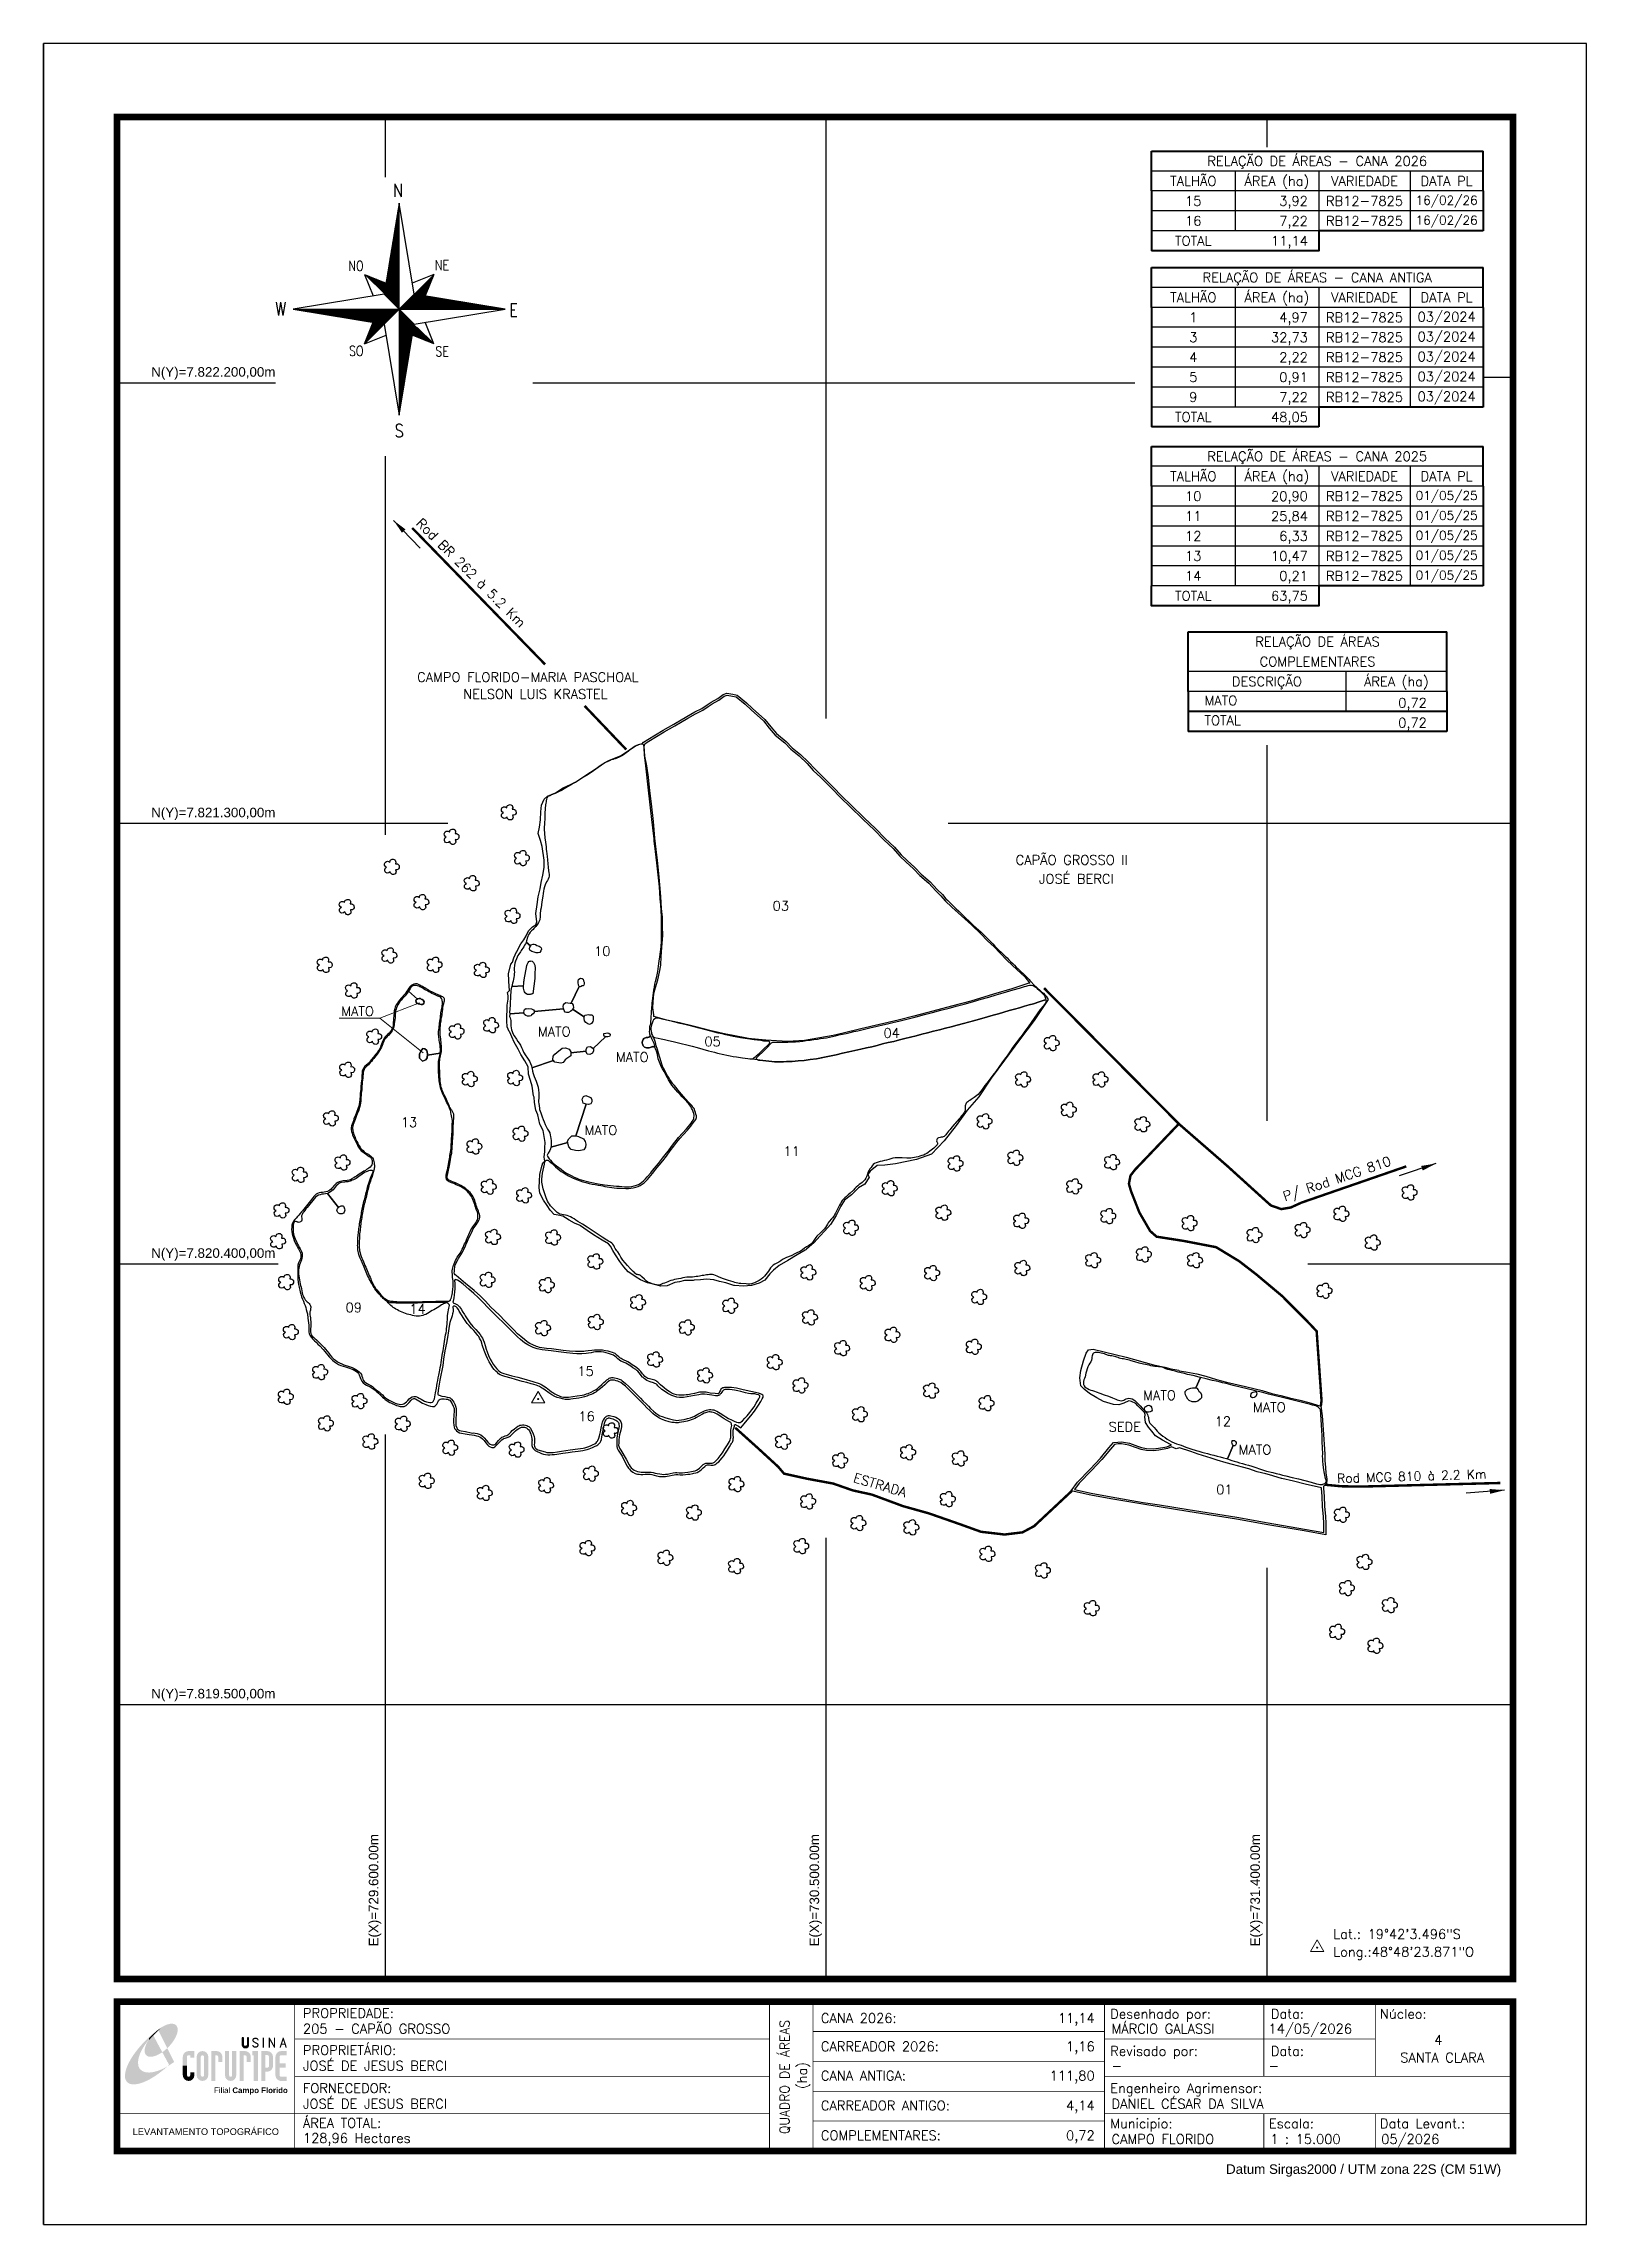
# Model space of a CAD drawing. Extents: x 728902 to 732052, y 7818439 to 7822894.
import ezdxf
from ezdxf.enums import TextEntityAlignment as Align

# ---------------------------------------------------------------- set-up
doc = ezdxf.new("R2010")
doc.units = 0
doc.header["$MEASUREMENT"] = 0
doc.linetypes.add('CONTINUO', pattern=[0])
doc.linetypes.add('LIN0', pattern=[0])
doc.layers.add('0114000205', color=1, linetype='Continuous', lineweight=25)
doc.layers.add('TEXTO_DIVERSOS', color=7, linetype='Continuous', lineweight=5)
for name, color, linetype in [('0114000205001', 5, 'Continuous'), ('0114000205003', 5, 'Continuous'), ('0114000205004', 5, 'Continuous'), ('0114000205005', 5, 'Continuous'), ('0114000205009', 5, 'Continuous'), ('0114000205010', 5, 'Continuous'), ('0114000205011', 5, 'Continuous'), ('0114000205012', 5, 'Continuous'), ('0114000205013', 5, 'Continuous'), ('0114000205014', 5, 'Continuous'), ('0114000205015', 5, 'Continuous'), ('0114000205016', 5, 'Continuous'), ('ESTRADA', 1, 'Continuous'), ('MALHA', 8, 'Continuous'), ('MARGEM', 5, 'Continuous'), ('MATO', 3, 'Continuous'), ('QUADRO_DE_AREAS_CANA_2026', 7, 'Continuous'), ('QUADRO_DE_AREAS_CANA_ANTIGA', 7, 'Continuous'), ('QUADRO_DE_AREAS_COMPLEMENTARES', 7, 'Continuous'), ('SETA_NORTE', 3, 'Continuous'), ('TEXTO', 7, 'Continuous'), ('TEXTO_CONFRONTANTES', 7, 'Continuous'), ('TEXTO_NUN_TAL', 7, 'Continuous')]:
    doc.layers.add(name, color=color, linetype=linetype)
doc.styles.add('ARIAL', font='arial.ttf')
doc.styles.add('marcelo', font='arial.ttf')
doc.styles.add('ROMANS', font='romans', dxfattribs={"width": 0.75})
doc.styles.add('Simplex', font='simplex.shx')
doc.styles.get("Standard").update_dxf_attribs({"font": 'arial.ttf'})
doc.dimstyles.new('ISO-25', dxfattribs={"dimtxt": 2.5, "dimasz": 2.5, "dimexe": 1.25, "dimexo": 0.625, "dimtad": 1, "dimtxsty": 'Standard', "dimcen": 2.5, "dimadec": 0, "dimazin": 0, "dimtfac": 1, "dimtmove": 0, "dimatfit": 3, "dimfxl": 0, "dimarcsym": 0})

msp = doc.modelspace()

# ---------------------------------------------------------------- texts
at = {"layer": 'MALHA'}
for s, p in [('N(Y)=7.822.200,00m', (729375.2, 7822222.8)), ('N(Y)=7.821.300,00m', (729375.2, 7821322.8)), ('N(Y)=7.820.400,00m', (729375.2, 7820422.8)), ('N(Y)=7.819.500,00m', (729375.2, 7819522.8))]:
    msp.add_text(s, height=19.5, dxfattribs=at).set_placement(p, align=Align.MIDDLE_RIGHT)
for s, p in [('E(X)=729.600.00m', (729575.6, 7819235.8)), ('E(X)=730.500.00m', (730475.6, 7819235.8)), ('E(X)=731.400.00m', (731375.6, 7819235.8))]:
    msp.add_text(s, height=19.5, rotation=90, dxfattribs=at).set_placement(p, align=Align.MIDDLE_RIGHT)
at = {"layer": 'MARGEM', "color": 7, "linetype": 'Continuous', "style": 'Simplex'}
for s, p in [('205 - CAPÃO GROSSO', (729431.4, 7818848)), ('CANA 2026:', (730488.9, 7818869.7)), ('MÁRCIO GALASSI', (731082.3, 7818848)), ('14/05/2026', (731402.9, 7818848)), ('CARREADOR 2026:', (730488.9, 7818811.9)), ('JOSÉ DE JESUS BERCI', (729431.4, 7818772.4)), ('CANA ANTIGA:', (730488.9, 7818752.1)), ('-', (731082.3, 7818772.4)), ('-', (731402.9, 7818772.4)), ('JOSÉ DE JESUS BERCI', (729431.4, 7818694.7)), ('CARREADOR ANTIGO:', (730488.9, 7818691.1)), ('DANIEL CÉSAR DA SILVA', (731082.3, 7818694.7)), ('128,96 Hectares', (729431.4, 7818624.7)), ('COMPLEMENTARES:', (730488.9, 7818630.1)), ('CAMPO FLORIDO', (731082.3, 7818622.5)), ('1 : 15.000', (731406.4, 7818622.5)), ('05/2026', (731633, 7818622.5))]:
    msp.add_text(s, height=19.5, dxfattribs=at).set_placement(p, align=Align.TOP_LEFT)
at = {"layer": 'MARGEM', "color": 7, "linetype": 'Continuous', "lineweight": 9}
for s, style, p in [('PROPRIEDADE:', 'Simplex', (729431.4, 7818879.8)), ('Desenhado por:', 'Simplex', (731079.8, 7818878.3)), ('Data:', 'Simplex', (731407.7, 7818878.3)), ('Núcleo:', 'Simplex', (731630.5, 7818878.3)), ('PROPRIETÁRIO:', 'Simplex', (729431.4, 7818804.2)), ('Revisado por:', 'Simplex', (731079.8, 7818802.4)), ('Data:', 'Simplex', (731407.7, 7818802.4)), ('FORNECEDOR:', 'Simplex', (729431.4, 7818726.5)), ('Engenheiro Agrimensor:', 'Simplex', (731079.8, 7818726.5)), ('ÁREA TOTAL:', 'Simplex', (729431.4, 7818655.4)), ('Municipio:', 'Simplex', (731079.8, 7818654.3)), ('Escala:', 'Simplex', (731403.9, 7818654.3)), ('Data Levant.:', 'Simplex', (731630.5, 7818654.3)), ('Datum Sirgas2000 / UTM zona 22S (CM 51W)', 'marcelo', (731316.2, 7818561.2))]:
    msp.add_text(s, height=19.5, dxfattribs=dict(at, style=style)).set_placement(p, align=Align.TOP_LEFT)
at = {"layer": 'MARGEM', "color": 7, "linetype": 'Continuous', "style": 'Simplex', "width": 0.95}
msp.add_text('QUADRO DE ÁREAS', height=19.5, rotation=90, dxfattribs=at).set_placement((730414.9, 7818739.6), align=Align.MIDDLE_CENTER)
at = {"layer": 'MARGEM', "color": 7, "linetype": 'Continuous', "style": 'Simplex'}
for s, p in [('11,14', (731048, 7818869.7)), ('1,16', (731048, 7818811.9)), ('111,80', (731048, 7818752.1)), ('4,14', (731048, 7818691.1)), ('0,72', (731048, 7818630.1))]:
    msp.add_text(s, height=19.5, dxfattribs=at).set_placement(p, align=Align.TOP_RIGHT)
for s, p in [('4', (731749.7, 7818815.3)), ('SANTA CLARA', (731757.5, 7818779.3))]:
    msp.add_text(s, height=19.5, dxfattribs=at).set_placement(p, align=Align.MIDDLE_CENTER)
msp.add_text('(ha)', height=19.5, rotation=90, dxfattribs=at).set_placement((730450.6, 7818742.6), align=Align.MIDDLE_CENTER)
at = {"layer": 'MARGEM', "color": 7, "linetype": 'ByBlock'}
msp.add_text('LEVANTAMENTO TOPOGRÁFICO', height=13.5, dxfattribs=at).set_placement((729233.1, 7818628), align=Align.MIDDLE_CENTER)
at = {"layer": 'QUADRO_DE_AREAS_CANA_2026', "linetype": 'Continuous', "style": 'Simplex'}
for s, height, p in [('RELAÇÃO DE ÁREAS - CANA 2026', 19.5, (731502.4, 7822653.6)), ('TALHÃO', 19.5, (731249.3, 7822612.8)), ('ÁREA (ha)', 19.5, (731420.1, 7822612.8)), ('15', 19.5, (731249.3, 7822572.1)), ('RB12-7825', 19.5, (731598.9, 7822572.1)), ('VARIEDADE', 19.5, (731598.9, 7822612.8)), ('16/02/26', 18, (731766.6, 7822573.5)), ('DATA PL', 19.5, (731766.6, 7822612.8)), ('16', 19.5, (731249.3, 7822531.4)), ('RB12-7825', 19.5, (731598.9, 7822531.4)), ('16/02/26', 18, (731766.6, 7822532.7)), ('TOTAL', 19.5, (731249.3, 7822490.7))]:
    msp.add_text(s, height=height, dxfattribs=at).set_placement(p, align=Align.MIDDLE_CENTER)
for s, p in [('3,92', (731483.3, 7822562.3)), ('7,22', (731483.3, 7822521.6)), ('11,14', (731483.3, 7822480.9))]:
    msp.add_text(s, height=19.5, dxfattribs=at).set_placement(p, align=Align.RIGHT)
at = {"layer": 'QUADRO_DE_AREAS_CANA_ANTIGA', "linetype": 'Continuous', "style": 'Simplex'}
for s, height, p in [('RELAÇÃO DE ÁREAS - CANA ANTIGA', 19.5, (731502.4, 7822415.7)), ('TALHÃO', 19.5, (731249.3, 7822375)), ('ÁREA (ha)', 19.5, (731420.1, 7822375)), ('VARIEDADE', 19.5, (731598.9, 7822375)), ('DATA PL', 19.5, (731766.6, 7822375)), ('1', 19.5, (731249.3, 7822334.3)), ('RB12-7825', 19.5, (731598.9, 7822334.3)), ('03/2024', 19.5, (731766.6, 7822335.6)), ('3', 19.5, (731249.3, 7822293.6)), ('RB12-7825', 19.5, (731598.9, 7822293.6)), ('03/2024', 19.5, (731766.6, 7822294.9)), ('03/2024', 19.5, (731766.6, 7822254.2)), ('4', 19.5, (731249.3, 7822252.9)), ('RB12-7825', 19.5, (731598.9, 7822252.9)), ('03/2024', 19.5, (731766.6, 7822213.5)), ('5', 19.5, (731249.3, 7822212.2)), ('9', 19.5, (731249.3, 7822171.5)), ('RB12-7825', 19.5, (731598.9, 7822212.2)), ('RB12-7825', 19.5, (731598.9, 7822171.5)), ('03/2024', 19.5, (731766.6, 7822172.8)), ('TOTAL', 19.5, (731249.3, 7822130.8)), ('RELAÇÃO DE ÁREAS - CANA 2025', 19.5, (731502.4, 7822050.4)), ('TALHÃO', 19.5, (731249.3, 7822009.7)), ('ÁREA (ha)', 19.5, (731420.1, 7822009.7)), ('VARIEDADE', 19.5, (731598.9, 7822009.7)), ('DATA PL', 19.5, (731766.6, 7822009.7)), ('10', 19.5, (731249.3, 7821969)), ('RB12-7825', 19.5, (731598.9, 7821969)), ('01/05/25', 18, (731766.6, 7821970.3)), ('11', 19.5, (731249.3, 7821928.3)), ('RB12-7825', 19.5, (731598.9, 7821928.3)), ('01/05/25', 18, (731766.6, 7821929.6)), ('12', 19.5, (731249.3, 7821887.6)), ('RB12-7825', 19.5, (731598.9, 7821887.6)), ('01/05/25', 18, (731766.6, 7821888.9)), ('13', 19.5, (731249.3, 7821846.9)), ('RB12-7825', 19.5, (731598.9, 7821846.9)), ('01/05/25', 18, (731766.6, 7821848.2)), ('14', 19.5, (731249.3, 7821806.2)), ('RB12-7825', 19.5, (731598.9, 7821806.2)), ('01/05/25', 18, (731766.6, 7821807.5)), ('TOTAL', 19.5, (731249.3, 7821765.4))]:
    msp.add_text(s, height=height, dxfattribs=at).set_placement(p, align=Align.MIDDLE_CENTER)
for s, p in [('4,97', (731483.3, 7822324.5)), ('32,73', (731483.3, 7822283.7)), ('2,22', (731483.3, 7822243)), ('0,91', (731483.3, 7822202.3)), ('7,22', (731483.3, 7822161.6)), ('48,05', (731483.3, 7822120.9)), ('20,90', (731483.3, 7821959.1)), ('25,84', (731483.3, 7821918.4)), ('6,33', (731483.3, 7821877.7)), ('10,47', (731483.3, 7821837)), ('0,21', (731483.3, 7821796.3)), ('63,75', (731483.3, 7821755.6))]:
    msp.add_text(s, height=19.5, dxfattribs=at).set_placement(p, align=Align.RIGHT)
at = {"layer": 'QUADRO_DE_AREAS_COMPLEMENTARES', "linetype": 'Continuous', "style": 'Simplex'}
for s, p in [('RELAÇÃO DE ÁREAS', (731503.1, 7821671.8)), ('DESCRIÇÃO', (731399.7, 7821590.4)), ('COMPLEMENTARES', (731503.1, 7821631.1)), ('ÁREA (ha)', (731663.9, 7821590.4))]:
    msp.add_text(s, height=19.5, dxfattribs=at).set_placement(p, align=Align.MIDDLE_CENTER)
for s, p in [('MATO', (731272.2, 7821551.7)), ('TOTAL', (731272.2, 7821511))]:
    msp.add_text(s, height=19.5, dxfattribs=at).set_placement(p, align=Align.MIDDLE_LEFT)
for p in [(731726.2, 7821537.2), (731726.2, 7821496.5)]:
    msp.add_text('0,72', height=19.5, dxfattribs=at).set_placement(p, align=Align.RIGHT)
at = {"layer": 'TEXTO', "linetype": 'ByBlock', "style": 'Simplex'}
for s, p in [('Lat.: 19%%D42\'3.496"S', (731535, 7819021.8, 985.2)), ('Long.:48%%D48\'23.871"O', (731535, 7818985.6, 985.2))]:
    msp.add_text(s, height=19.5, dxfattribs=at).set_placement(p)
at = {"layer": 'TEXTO_CONFRONTANTES', "linetype": 'ByBlock', "style": 'Simplex'}
for s, p in [('CAMPO FLORIDO-MARIA PASCHOAL', (729664.5, 7821589.6)), ('NELSON LUIS KRASTEL', (729758.3, 7821555)), ('CAPÃO GROSSO II', (730886.7, 7821216.1)), ('JOSÉ BERCI', (730934.1, 7821177.5))]:
    msp.add_text(s, height=19.5, dxfattribs=at).set_placement(p)
at = {"layer": 'TEXTO_DIVERSOS', "linetype": 'Continuous', "style": 'Simplex'}
for s, height, rotation, p in [('Rod BR 262 à 5.2 Km', 19.5, 315.0791, (729660.9, 7821912.2)), ('P/ Rod MCG 810 ', 19.5, 18.8008, (731436.7, 7820528.5)), ('Rod MCG 810 à 2.2 Km', 18.5, 1.7341, (731543.2, 7819953.1))]:
    msp.add_text(s, height=height, rotation=rotation, dxfattribs=at).set_placement(p)
for s, p in [('MATO', (729509.5, 7820907.2)), ('MATO', (729911, 7820865.5)), ('MATO', (730070.3, 7820813.4)), ('MATO', (730006.3, 7820664.1)), ('MATO', (731146.9, 7820122.6)), ('MATO', (731371.1, 7820098.1)), ('SEDE', (731076.4, 7820058.1)), ('MATO', (731341.8, 7820011.4))]:
    msp.add_text(s, height=19.5, dxfattribs=at).set_placement(p)
at = {"layer": 'TEXTO_DIVERSOS', "linetype": 'ByBlock', "style": 'Simplex'}
msp.add_text('ESTRADA', height=19.5, rotation=343.5525, dxfattribs=at).set_placement((730553.6, 7819955.4))
at = {"layer": 'TEXTO_NUN_TAL', "linetype": 'Continuous', "style": 'Simplex'}
for s, p in [('03', (730390.4, 7821122.3)), ('10', (730026, 7821029.8)), ('05', (730251.1, 7820845.2)), ('04', (730616.7, 7820862.6)), ('13', (729631.3, 7820680.3)), ('11', (730412.6, 7820621.3)), ('09', (729518.4, 7820301.9)), ('14', (729648.5, 7820298.7)), ('15', (729991.8, 7820171.9)), ('16', (729993.9, 7820079.5)), ('12', (731292.9, 7820069.1)), ('01', (731296, 7819930))]:
    msp.add_text(s, height=19.5, dxfattribs=at).set_placement(p)

# ---------------------------------------------------------------- blocks, each defined once
blk = doc.blocks.new('A$C309442C0')
at = {"layer": 'SETA_NORTE', "linetype": 'Continuous'}
h = blk.add_hatch(dxfattribs=at)
h.set_pattern_fill('ANSI31', color=256, scale=0.1375, angle=-90, style=0)
h.set_pattern_definition([(315, (-215853.3434, 13873.16845), (0.3086963042, 0.3086963042), [])])
h.paths.add_polyline_path([(73.5, 97.4), (74.7, 104.9), (60, 110.8)])
h = blk.add_hatch(dxfattribs=at)
h.set_pattern_fill('ANSI31', color=256, scale=0.1375, angle=180, style=0)
h.set_pattern_definition([(225, (13869.59828, 216024.21475), (0.3086963042, -0.3086963042), [])])
h.paths.add_polyline_path([(93.8, 97.4), (101.4, 96.2), (107.3, 110.8)])
h = blk.add_hatch(dxfattribs=at)
h.set_pattern_fill('ANSI31', color=256, scale=0.1375, style=0)
h.set_pattern_definition([(45, (-13702.2971, -215849.77324), (-0.3086963042, 0.3086963042), [])])
h.paths.add_polyline_path([(73.5, 77), (65.9, 78.3), (60, 63.6)])
h = blk.add_hatch(dxfattribs=at)
h.set_pattern_fill('ANSI31', color=256, scale=0.1375, angle=90, style=0)
h.set_pattern_definition([(135, (216020.6446, -13698.72693), (-0.3086963042, -0.3086963042), [])])
h.paths.add_polyline_path([(93.8, 77), (92.6, 69.5), (107.3, 63.6)])
for p, q in [((81.6, 146.8), (83.7, 148.9)), ((81.7, 147.6), (83.7, 149.5)), ((81.8, 148.3), (83.7, 150.1)), ((82, 149.1), (83.7, 150.8)), ((82.1, 149.9), (83.7, 151.4)), ((82.2, 150.6), (83.7, 152.1)), ((82.3, 151.4), (83.7, 152.7)), ((82.5, 152.2), (83.7, 153.3)), ((82.6, 152.9), (83.7, 154)), ((82.7, 153.7), (83.7, 154.6)), ((82.9, 154.4), (83.7, 155.2)), ((83, 155.2), (83.7, 155.9)), ((83.1, 156), (83.7, 156.5)), ((83.2, 156.7), (83.7, 157.2)), ((83.4, 157.5), (83.7, 157.8)), ((83.5, 158.3), (83.7, 158.4)), ((83.6, 159), (83.7, 159.1)), ((78.7, 129.3), (83.7, 134.2)), ((78.8, 130), (83.7, 134.9)), ((79, 130.8), (83.7, 135.5)), ((79.1, 131.6), (83.7, 136.1)), ((79.2, 132.3), (83.7, 136.8)), ((79.3, 133.1), (83.7, 137.4)), ((79.5, 133.8), (83.7, 138)), ((79.6, 134.6), (83.7, 138.7)), ((79.7, 135.4), (83.7, 139.3)), ((79.8, 136.1), (83.7, 140)), ((80, 136.9), (83.7, 140.6)), ((80.1, 137.7), (83.7, 141.2)), ((80.2, 138.4), (83.7, 141.9)), ((80.3, 139.2), (83.7, 142.5)), ((80.5, 139.9), (83.7, 143.1)), ((80.6, 140.7), (83.7, 143.8)), ((80.7, 141.5), (83.7, 144.4)), ((80.8, 142.2), (83.7, 145)), ((81, 143), (83.7, 145.7)), ((81.1, 143.8), (83.7, 146.3)), ((81.2, 144.5), (83.7, 147)), ((81.3, 145.3), (83.7, 147.6)), ((81.5, 146.1), (83.7, 148.2)), ((75.7, 111), (83.7, 118.9)), ((75.8, 111.7), (83.7, 119.6)), ((75.9, 112.5), (83.7, 120.2)), ((76.1, 113.3), (83.7, 120.8)), ((76.2, 114), (83.7, 121.5)), ((76.3, 114.8), (83.7, 122.1)), ((76.4, 115.5), (83.7, 122.8)), ((76.6, 116.3), (83.7, 123.4)), ((76.7, 117.1), (83.7, 124)), ((76.8, 117.8), (83.7, 124.7)), ((76.9, 118.6), (83.7, 125.3)), ((77.1, 119.4), (83.7, 125.9)), ((77.2, 120.1), (83.7, 126.6)), ((77.3, 120.9), (83.7, 127.2)), ((77.4, 121.6), (83.7, 127.8)), ((77.6, 122.4), (83.7, 128.5)), ((77.7, 123.2), (83.7, 129.1)), ((77.8, 123.9), (83.7, 129.8)), ((78, 124.7), (83.7, 130.4)), ((78.1, 125.5), (83.7, 131)), ((78.2, 126.2), (83.7, 131.7)), ((78.3, 127), (83.7, 132.3)), ((78.5, 127.7), (83.7, 132.9)), ((78.6, 128.5), (83.7, 133.6)), ((60, 110.8), (74.7, 104.9)), ((60, 110.8), (65.9, 96.2)), ((73.5, 97.3), (83.7, 107.5)), ((73.6, 98), (83.7, 108.1)), ((73.7, 98.8), (83.7, 108.7)), ((73.8, 99.5), (83.7, 109.4)), ((73.8, 97), (83.7, 106.8)), ((73.9, 100.3), (83.7, 110)), ((74.1, 101.1), (83.7, 110.6)), ((74.2, 101.8), (83.7, 111.3)), ((74.2, 96.7), (83.7, 106.2)), ((74.3, 102.6), (83.7, 111.9)), ((74.4, 103.3), (83.7, 112.6)), ((74.5, 96.4), (83.7, 105.6)), ((74.6, 104.1), (83.7, 113.2)), ((74.7, 104.9), (83.7, 113.8)), ((74.8, 105.6), (83.7, 114.5)), ((74.8, 96.1), (83.7, 104.9)), ((74.9, 106.4), (83.7, 115.1)), ((75.1, 107.2), (83.7, 115.7)), ((75.1, 95.7), (83.7, 104.3)), ((75.2, 107.9), (83.7, 116.4)), ((75.3, 108.7), (83.7, 117)), ((75.4, 109.4), (83.7, 117.7)), ((75.6, 110.2), (83.7, 118.3)), ((107.3, 110.8), (92.6, 104.9)), ((107.3, 110.8), (101.4, 96.2)), ((75.4, 95.4), (83.7, 103.6)), ((75.8, 95.1), (83.7, 103)), ((76.1, 94.8), (83.7, 102.4)), ((76.4, 94.5), (83.7, 101.7)), ((76.7, 94.2), (83.7, 101.1)), ((77, 93.8), (83.7, 100.5)), ((77.4, 93.5), (83.7, 99.8)), ((77.7, 93.2), (83.7, 99.2)), ((78, 92.9), (83.7, 98.5)), ((78.3, 92.6), (83.7, 97.9)), ((78.6, 92.2), (83.7, 97.3)), ((78.9, 91.9), (83.7, 96.6)), ((79.3, 91.6), (83.7, 96)), ((79.6, 91.3), (83.7, 95.4)), ((79.9, 91), (83.7, 94.7)), ((80.2, 90.7), (83.7, 94.1)), ((80.5, 90.3), (83.7, 93.4)), ((80.9, 90), (83.7, 92.8)), ((81.2, 89.7), (83.7, 92.2)), ((81.5, 89.4), (83.7, 91.5)), ((81.8, 89.1), (83.7, 90.9)), ((82.1, 88.7), (83.7, 90.3)), ((82.4, 88.4), (83.7, 89.6)), ((83.8, 87.2), (94, 97.4)), ((84.4, 87.2), (94.5, 97.3)), ((85.1, 87.2), (95.1, 97.2)), ((85.7, 87.2), (95.6, 97.1)), ((86.3, 87.2), (96.2, 97)), ((87, 87.2), (96.7, 96.9)), ((87.6, 87.2), (97.2, 96.9)), ((88.3, 87.2), (97.8, 96.8)), ((88.9, 87.2), (98.3, 96.7)), ((89.5, 87.2), (98.9, 96.6)), ((90.2, 87.2), (99.4, 96.5)), ((90.8, 87.2), (100, 96.4)), ((91.4, 87.2), (100.5, 96.3)), ((92.1, 87.2), (101.1, 96.2)), ((92.7, 87.2), (101.6, 96.1)), ((93.4, 87.2), (102.2, 96)), ((94, 87.2), (102.7, 96)), ((94.6, 87.2), (103.3, 95.9)), ((95.3, 87.2), (103.8, 95.8)), ((95.9, 87.2), (104.4, 95.7)), ((96.5, 87.2), (104.9, 95.6)), ((97.2, 87.2), (105.5, 95.5)), ((97.8, 87.2), (106, 95.4)), ((98.4, 87.2), (106.5, 95.3)), ((99.1, 87.2), (107.1, 95.2)), ((99.7, 87.2), (107.6, 95.1)), ((100.4, 87.2), (108.2, 95.1)), ((101, 87.2), (108.7, 95)), ((101.6, 87.2), (109.3, 94.9)), ((102.3, 87.2), (109.8, 94.8)), ((102.9, 87.2), (110.4, 94.7)), ((103.5, 87.2), (110.9, 94.6)), ((104.2, 87.2), (111.5, 94.5)), ((104.8, 87.2), (112, 94.4)), ((105.5, 87.2), (112.6, 94.3)), ((106.1, 87.2), (113.1, 94.2)), ((106.7, 87.2), (113.7, 94.1)), ((107.4, 87.2), (114.2, 94.1)), ((108, 87.2), (114.8, 94)), ((108.6, 87.2), (115.3, 93.9)), ((109.3, 87.2), (115.8, 93.8)), ((109.9, 87.2), (116.4, 93.7)), ((110.6, 87.2), (116.9, 93.6)), ((111.2, 87.2), (117.5, 93.5)), ((111.8, 87.2), (118, 93.4)), ((112.5, 87.2), (118.6, 93.3)), ((113.1, 87.2), (119.1, 93.2)), ((113.7, 87.2), (119.7, 93.2)), ((114.4, 87.2), (120.2, 93.1)), ((115, 87.2), (120.8, 93)), ((115.6, 87.2), (121.3, 92.9)), ((116.3, 87.2), (121.9, 92.8)), ((116.9, 87.2), (122.4, 92.7)), ((117.6, 87.2), (123, 92.6)), ((118.2, 87.2), (123.5, 92.5)), ((118.8, 87.2), (124, 92.4)), ((119.5, 87.2), (124.6, 92.3)), ((120.1, 87.2), (125.1, 92.3)), ((120.7, 87.2), (125.7, 92.2)), ((121.4, 87.2), (126.2, 92.1)), ((122, 87.2), (126.8, 92)), ((122.7, 87.2), (127.3, 91.9)), ((123.3, 87.2), (127.9, 91.8)), ((123.9, 87.2), (128.4, 91.7)), ((124.6, 87.2), (129, 91.6)), ((125.2, 87.2), (129.5, 91.5)), ((125.8, 87.2), (130.1, 91.4)), ((126.5, 87.2), (130.6, 91.4)), ((127.1, 87.2), (131.2, 91.3)), ((127.8, 87.2), (131.7, 91.2)), ((128.4, 87.2), (132.3, 91.1)), ((129, 87.2), (132.8, 91)), ((129.7, 87.2), (133.3, 90.9)), ((130.3, 87.2), (133.9, 90.8)), ((130.9, 87.2), (134.4, 90.7)), ((131.6, 87.2), (135, 90.6)), ((132.2, 87.2), (135.5, 90.5)), ((132.8, 87.2), (136.1, 90.5)), ((133.5, 87.2), (136.6, 90.4)), ((134.1, 87.2), (137.2, 90.3)), ((134.8, 87.2), (137.7, 90.2)), ((135.4, 87.2), (138.3, 90.1)), ((136, 87.2), (138.8, 90)), ((136.7, 87.2), (139.4, 89.9)), ((137.3, 87.2), (139.9, 89.8)), ((137.9, 87.2), (140.5, 89.7)), ((138.6, 87.2), (141, 89.6)), ((139.2, 87.2), (141.6, 89.6)), ((139.9, 87.2), (142.1, 89.5)), ((140.5, 87.2), (142.6, 89.4)), ((141.1, 87.2), (143.2, 89.3)), ((141.8, 87.2), (143.7, 89.2)), ((142.4, 87.2), (144.3, 89.1)), ((11.8, 87.2), (11.8, 87.2)), ((12.3, 87.1), (12.4, 87.2)), ((12.9, 87), (13.1, 87.2)), ((13.4, 86.9), (13.7, 87.2)), ((14, 86.8), (14.4, 87.2)), ((14.5, 86.7), (15, 87.2)), ((15.1, 86.6), (15.6, 87.2)), ((15.6, 86.6), (16.3, 87.2)), ((16.2, 86.5), (16.9, 87.2)), ((16.7, 86.4), (17.5, 87.2)), ((17.2, 86.3), (18.2, 87.2)), ((17.8, 86.2), (18.8, 87.2)), ((18.3, 86.1), (19.5, 87.2)), ((18.9, 86), (20.1, 87.2)), ((19.4, 85.9), (20.7, 87.2)), ((20, 85.8), (21.4, 87.2)), ((20.5, 85.7), (22, 87.2)), ((21.1, 85.7), (22.6, 87.2)), ((21.6, 85.6), (23.3, 87.2)), ((22.2, 85.5), (23.9, 87.2)), ((22.7, 85.4), (24.6, 87.2)), ((23.3, 85.3), (25.2, 87.2)), ((23.8, 85.2), (25.8, 87.2)), ((24.4, 85.1), (26.5, 87.2)), ((24.9, 85), (27.1, 87.2)), ((25.5, 84.9), (27.7, 87.2)), ((26, 84.8), (28.4, 87.2)), ((26.5, 84.8), (29, 87.2)), ((27.1, 84.7), (29.6, 87.2)), ((27.6, 84.6), (30.3, 87.2)), ((28.2, 84.5), (30.9, 87.2)), ((28.7, 84.4), (31.6, 87.2)), ((29.3, 84.3), (32.2, 87.2)), ((29.8, 84.2), (32.8, 87.2)), ((30.4, 84.1), (33.5, 87.2)), ((30.9, 84), (34.1, 87.2)), ((31.5, 83.9), (34.7, 87.2)), ((32, 83.9), (35.4, 87.2)), ((32.6, 83.8), (36, 87.2)), ((33.1, 83.7), (36.7, 87.2)), ((33.7, 83.6), (37.3, 87.2)), ((34.2, 83.5), (37.9, 87.2)), ((34.7, 83.4), (38.6, 87.2)), ((35.3, 83.3), (39.2, 87.2)), ((35.8, 83.2), (39.8, 87.2)), ((36.4, 83.1), (40.5, 87.2)), ((36.9, 83), (41.1, 87.2)), ((37.5, 83), (41.8, 87.2)), ((38, 82.9), (42.4, 87.2)), ((38.6, 82.8), (43, 87.2)), ((39.1, 82.7), (43.7, 87.2)), ((39.7, 82.6), (44.3, 87.2)), ((40.2, 82.5), (44.9, 87.2)), ((40.8, 82.4), (45.6, 87.2)), ((41.3, 82.3), (46.2, 87.2)), ((41.9, 82.2), (46.8, 87.2)), ((42.4, 82.1), (47.5, 87.2)), ((43, 82.1), (48.1, 87.2)), ((43.5, 82), (48.8, 87.2)), ((44, 81.9), (49.4, 87.2)), ((44.6, 81.8), (50, 87.2)), ((45.1, 81.7), (50.7, 87.2)), ((45.7, 81.6), (51.3, 87.2)), ((46.2, 81.5), (51.9, 87.2)), ((46.8, 81.4), (52.6, 87.2)), ((47.3, 81.3), (53.2, 87.2)), ((47.9, 81.2), (53.9, 87.2)), ((48.4, 81.2), (54.5, 87.2)), ((49, 81.1), (55.1, 87.2)), ((49.5, 81), (55.8, 87.2)), ((50.1, 80.9), (56.4, 87.2)), ((50.6, 80.8), (57, 87.2)), ((51.2, 80.7), (57.7, 87.2)), ((51.7, 80.6), (58.3, 87.2)), ((52.3, 80.5), (59, 87.2)), ((52.8, 80.4), (59.6, 87.2)), ((53.3, 80.3), (60.2, 87.2)), ((53.9, 80.3), (60.9, 87.2)), ((54.4, 80.2), (61.5, 87.2)), ((55, 80.1), (62.1, 87.2)), ((55.5, 80), (62.8, 87.2)), ((56.1, 79.9), (63.4, 87.2)), ((56.6, 79.8), (64, 87.2)), ((57.2, 79.7), (64.7, 87.2)), ((57.7, 79.6), (65.3, 87.2)), ((58.3, 79.5), (66, 87.2)), ((58.8, 79.4), (66.6, 87.2)), ((59.4, 79.4), (67.2, 87.2)), ((59.9, 79.3), (67.9, 87.2)), ((83.7, 87.2), (60, 63.6)), ((60, 63.6), (65.9, 78.3)), ((60.5, 79.2), (68.5, 87.2)), ((61, 79.1), (69.1, 87.2)), ((61.5, 79), (69.8, 87.2)), ((62.1, 78.9), (70.4, 87.2)), ((62.6, 78.8), (71.1, 87.2)), ((63.2, 78.7), (71.7, 87.2)), ((63.7, 78.6), (72.3, 87.2)), ((64.3, 78.5), (73, 87.2)), ((64.8, 78.4), (73.6, 87.2)), ((65.4, 78.4), (74.2, 87.2)), ((65.9, 78.3), (74.9, 87.2)), ((66.5, 78.2), (75.5, 87.2)), ((67, 78.1), (76.2, 87.2)), ((67.6, 78), (76.8, 87.2)), ((68.1, 77.9), (77.4, 87.2)), ((68.7, 77.8), (78.1, 87.2)), ((69.2, 77.7), (78.7, 87.2)), ((69.8, 77.6), (79.3, 87.2)), ((70.3, 77.5), (80, 87.2)), ((70.8, 77.5), (80.6, 87.2)), ((71.4, 77.4), (81.2, 87.2)), ((71.9, 77.3), (81.9, 87.2)), ((72.5, 77.2), (82.5, 87.2)), ((73, 77.1), (83.2, 87.2)), ((82.8, 88.1), (83.7, 89)), ((83.1, 87.8), (83.7, 88.4)), ((83.4, 87.5), (83.7, 87.7)), ((83.7, 87.1), (83.7, 87.1)), ((83.7, 86.4), (84, 86.8)), ((83.7, 85.8), (84.4, 86.5)), ((83.7, 85.2), (84.7, 86.2)), ((83.7, 84.5), (85, 85.9)), ((83.7, 83.9), (85.3, 85.6)), ((83.7, 83.3), (85.6, 85.2)), ((83.7, 82.6), (86, 84.9)), ((83.7, 82), (86.3, 84.6)), ((83.7, 81.3), (86.6, 84.3)), ((83.7, 80.7), (86.9, 84)), ((83.7, 80.1), (87.2, 83.6)), ((83.7, 79.4), (87.5, 83.3)), ((83.7, 78.8), (87.9, 83)), ((83.7, 78.2), (88.2, 82.7)), ((83.7, 77.5), (88.5, 82.4)), ((83.7, 76.9), (88.8, 82.1)), ((83.7, 76.2), (89.1, 81.7)), ((83.7, 75.6), (89.5, 81.4)), ((83.7, 75), (89.8, 81.1)), ((83.7, 74.3), (90.1, 80.8)), ((83.7, 73.7), (90.4, 80.5)), ((83.7, 73.1), (90.7, 80.1)), ((83.7, 72.4), (91, 79.8)), ((83.7, 71.8), (91.4, 79.5)), ((83.7, 71.2), (91.7, 79.2)), ((83.7, 70.5), (92, 78.9)), ((83.7, 69.9), (92.3, 78.5)), ((83.7, 69.2), (92.6, 78.2)), ((83.7, 68.6), (93, 77.9)), ((83.7, 68), (93.3, 77.6)), ((83.7, 67.3), (93.6, 77.3)), ((83.7, 66.7), (93.8, 76.9)), ((83.7, 66.1), (93.7, 76.1)), ((83.7, 65.4), (93.6, 75.3)), ((83.7, 64.8), (93.4, 74.6)), ((107.3, 63.6), (101.4, 78.3)), ((143, 87.2), (144.8, 89)), ((143.7, 87.2), (145.4, 88.9)), ((144.3, 87.2), (145.9, 88.8)), ((144.9, 87.2), (146.5, 88.7)), ((145.6, 87.2), (147, 88.7)), ((146.2, 87.2), (147.6, 88.6)), ((146.9, 87.2), (148.1, 88.5)), ((147.5, 87.2), (148.7, 88.4)), ((148.1, 87.2), (149.2, 88.3)), ((148.8, 87.2), (149.8, 88.2)), ((149.4, 87.2), (150.3, 88.1)), ((150, 87.2), (150.8, 88)), ((150.7, 87.2), (151.4, 87.9)), ((151.3, 87.2), (151.9, 87.8)), ((152, 87.2), (152.5, 87.8)), ((152.6, 87.2), (153, 87.7)), ((153.2, 87.2), (153.6, 87.6)), ((153.9, 87.2), (154.1, 87.5)), ((154.5, 87.2), (154.7, 87.4)), ((155.1, 87.2), (155.2, 87.3)), ((60, 63.6), (74.7, 69.5)), ((83.7, 64.1), (93.3, 73.8)), ((83.7, 63.5), (93.2, 73)), ((83.7, 62.9), (93.1, 72.3)), ((83.7, 62.2), (92.9, 71.5)), ((83.7, 61.6), (92.8, 70.8)), ((83.7, 61), (92.7, 70)), ((83.7, 60.3), (92.6, 69.2)), ((83.7, 59.7), (92.4, 68.5)), ((83.7, 59), (92.3, 67.7)), ((83.7, 58.4), (92.2, 66.9)), ((83.7, 57.8), (92.1, 66.2)), ((83.7, 57.1), (91.9, 65.4)), ((83.7, 56.5), (91.8, 64.7)), ((83.7, 55.9), (91.7, 63.9)), ((83.7, 55.2), (91.6, 63.1)), ((83.7, 54.6), (91.4, 62.4)), ((83.7, 54), (91.3, 61.6)), ((83.7, 53.3), (91.2, 60.8)), ((83.7, 52.7), (91.1, 60.1)), ((107.3, 63.6), (92.6, 69.5)), ((83.7, 52), (90.9, 59.3)), ((83.7, 51.4), (90.8, 58.6)), ((83.7, 50.8), (90.7, 57.8)), ((83.7, 50.1), (90.5, 57)), ((83.7, 49.5), (90.4, 56.3)), ((83.7, 48.9), (90.3, 55.5)), ((83.7, 48.2), (90.2, 54.7)), ((83.7, 47.6), (90, 54)), ((83.7, 46.9), (89.9, 53.2)), ((83.7, 46.3), (89.8, 52.5)), ((83.7, 45.7), (89.7, 51.7)), ((83.7, 45), (89.5, 50.9)), ((83.7, 44.4), (89.4, 50.2)), ((83.7, 43.8), (89.3, 49.4)), ((83.7, 43.1), (89.2, 48.6)), ((83.7, 42.5), (89, 47.9)), ((83.7, 41.8), (88.9, 47.1)), ((83.7, 41.2), (88.8, 46.3)), ((83.7, 40.6), (88.7, 45.6)), ((83.7, 39.9), (88.5, 44.8)), ((83.7, 39.3), (88.4, 44.1)), ((83.7, 38.7), (88.3, 43.3)), ((83.7, 38), (88.2, 42.5)), ((83.7, 37.4), (88, 41.8)), ((83.7, 36.8), (87.9, 41)), ((83.7, 36.1), (87.8, 40.2)), ((83.7, 35.5), (87.7, 39.5)), ((83.7, 34.8), (87.5, 38.7)), ((83.7, 34.2), (87.4, 38)), ((83.7, 33.6), (87.3, 37.2)), ((83.7, 32.9), (87.2, 36.4)), ((83.7, 32.3), (87, 35.7)), ((83.7, 31.7), (86.9, 34.9)), ((83.7, 31), (86.8, 34.1)), ((83.7, 30.4), (86.7, 33.4)), ((83.7, 29.7), (86.5, 32.6)), ((83.7, 29.1), (86.4, 31.9)), ((83.7, 28.5), (86.3, 31.1)), ((83.7, 27.8), (86.2, 30.3)), ((83.7, 27.2), (86, 29.6)), ((83.7, 26.6), (85.9, 28.8)), ((83.7, 25.9), (85.8, 28)), ((83.7, 25.3), (85.6, 27.3)), ((83.7, 24.6), (85.5, 26.5)), ((83.7, 24), (85.4, 25.8)), ((83.7, 23.4), (85.3, 25)), ((83.7, 22.7), (85.1, 24.2)), ((83.7, 22.1), (85, 23.5)), ((83.7, 21.5), (84.9, 22.7)), ((83.7, 20.8), (84.8, 21.9)), ((83.7, 20.2), (84.6, 21.2)), ((83.7, 19.6), (84.5, 20.4)), ((83.7, 18.9), (84.4, 19.7)), ((83.7, 18.3), (84.3, 18.9)), ((83.7, 17.6), (84.1, 18.1)), ((83.7, 17), (84, 17.4)), ((83.7, 16.4), (83.9, 16.6)), ((83.7, 15.7), (83.8, 15.8))]:
    blk.add_line(p, q, dxfattribs=at)
blk.add_lwpolyline([(93.8, 77), (155.7, 87.2), (93.8, 97.4), (83.7, 159.3), (73.5, 97.4), (11.6, 87.2), (73.5, 77), (83.7, 15.1)], close=True, dxfattribs=at)
for points in [[(83.7, 87.2), (83.7, 159.3)], [(83.7, 87.2), (73.5, 97.4)], [(83.7, 87.2), (93.8, 97.4)], [(11.6, 87.2), (155.7, 87.2)], [(83.7, 87.2), (73.5, 77)], [(83.7, 87.2), (93.8, 77)], [(83.7, 87.2), (83.7, 15.1)]]:
    blk.add_lwpolyline(points, dxfattribs=at)
at = {"layer": 'SETA_NORTE', "color": 7, "lineweight": 30, "style": 'ROMANS', "width": 0.8}
for s, height, p in [('N ', 8.94, (79.5, 163.6)), ('NO', 6.88, (49.1, 113.2)), ('NE', 6.87, (108, 113.7)), ('W', 8.94, (-0.7, 82.9)), ('E', 8.94, (158.6, 82.1)), ('SO', 6.88, (49.5, 55.3)), ('SE', 6.87, (108.3, 55)), ('S', 8.94, (80.6, 0))]:
    blk.add_text(s, height=height, dxfattribs=at).set_placement(p)
blk = doc.blocks.new('A$C78F83FB3')
at = {"layer": 'MARGEM'}
h = blk.add_hatch(color=20, dxfattribs=at)
edge = h.paths.add_edge_path()
edge.add_ellipse((19.49, 23.77), major_axis=(-6.68, -6.67), ratio=0.469426, start_angle=292.73277, end_angle=601.25787)
edge.add_ellipse((22.83, 22.05), major_axis=(12.64, 11.29), ratio=0.457614, start_angle=79.90686, end_angle=107.91393)
edge = h.paths.add_edge_path()
edge.add_ellipse((18.28, 18.7), major_axis=(13.95, 13.59), ratio=0.386848, start_angle=63.96117, end_angle=264.59932)
edge.add_ellipse((22.83, 22.05), major_axis=(12.64, 11.29), ratio=0.457614, start_angle=107.91393, end_angle=245.11815, ccw=False)
edge.add_ellipse((19.49, 23.77), major_axis=(-6.68, -6.67), ratio=0.469426, start_angle=241.25787, end_angle=292.73277, ccw=False)
for color, points in [(20, [(15.46, 26.12), (14.17, 24.81), (14.06, 24.24), (14.39, 23.97), (14.67, 24.54), (19.47, 29.32), (18.48, 28.66), (17.31, 27.78)]), (7, [(58.42, 24.9), (57.9, 24.9), (57.9, 21.73, -0.414214), (57.15, 20.98), (56.84, 20.98, -0.414214), (56.09, 21.73), (56.09, 24.9), (55.57, 24.9), (55.57, 21.73, 0.414214), (56.84, 20.46), (57.15, 20.46, 0.414214), (58.42, 21.73)]), (7, [(61.7, 24.9), (61.23, 24.9, 0.396318), (60.04, 23.78), (60.04, 23.72, 0.151912), (60.39, 22.97), (60.46, 22.92), (62.18, 22), (62.85, 21.83, 0.12407), (62.51, 22.42), (60.75, 23.36, -0.13192), (60.56, 23.77, -0.385578), (61.23, 24.37), (61.7, 24.37, -0.414214), (62.37, 23.7), (62.89, 23.7, 0.414214)]), (7, [(62.37, 23.7), (62.89, 23.7, 0.414214), (61.7, 24.9), (61.23, 24.9, 0.396318), (60.04, 23.78), (60.04, 23.72, 0.151912), (60.39, 22.97), (60.46, 22.92), (62.18, 22), (62.18, 22, -0.131921), (62.37, 21.59, -0.385578), (61.7, 20.98), (61.23, 20.98, -0.414214), (60.56, 21.65), (60.04, 21.65, 0.414214), (61.23, 20.46), (61.7, 20.46, 0.402546), (62.89, 21.61, 0.165292), (62.51, 22.42), (60.75, 23.36, -0.13192), (60.56, 23.77, -0.385578), (61.23, 24.37), (61.7, 24.37, -0.414214)]), (7, [(30.97, 12.46), (29.13, 12.46), (29.13, 8.21, 1), (34.29, 8.21), (34.29, 9.41), (32.45, 9.41), (32.45, 8.21, -1), (30.97, 8.21)])]:
    blk.add_hatch(color=color, dxfattribs=at).paths.add_polyline_path(points)
h = blk.add_hatch(color=7, dxfattribs=at)
h.paths.add_polyline_path([(65.24, 24.9), (64.72, 24.9), (64.72, 20.46), (65.24, 20.46)])
h.paths.add_polyline_path([(67.38, 20.46), (67.9, 20.46), (67.9, 23.74), (69.74, 20.46), (70.23, 20.46), (70.23, 24.9), (69.71, 24.9), (69.71, 21.58), (67.85, 24.9), (67.38, 24.9)])
h.paths.add_polyline_path([(72.17, 20.46), (72.72, 20.46), (73.14, 21.73), (74.49, 21.73), (74.9, 20.46), (75.45, 20.46), (74, 24.9), (73.62, 24.9)])
h.paths.add_polyline_path([(73.81, 23.8), (74.32, 22.25), (73.31, 22.25)], flags=16)
h = blk.add_hatch(color=7, dxfattribs=at)
h.paths.add_polyline_path([(31.71, 18.93, 0.414214), (29.13, 16.35), (29.13, 12.46), (30.97, 12.46), (30.97, 16.35, -0.414214), (31.71, 17.09), (32.45, 17.09), (32.45, 16.02), (34.29, 16.02), (34.29, 18.93)])
h.paths.add_polyline_path([(44.15, 17.09, -0.414214), (44.89, 16.35), (44.89, 14.1), (46.72, 14.1), (46.72, 16.17, 0.433937), (44.15, 18.93), (41.77, 18.93), (41.77, 12.46), (43.61, 12.46), (43.61, 17.09)])
h.paths.add_polyline_path([(43.61, 12.46), (41.77, 12.46), (41.77, 5.62), (43.61, 5.62)])
h.paths.add_polyline_path([(47.92, 12.46), (49.75, 12.46), (49.75, 18.93), (47.92, 18.93)])
h.paths.add_polyline_path([(52.91, 18.93), (51.08, 18.93), (51.08, 12.46), (52.91, 12.46)])
h.paths.add_polyline_path([(51.08, 8.12, -1), (49.75, 8.12), (49.75, 12.46), (47.92, 12.46), (47.92, 8.12, 1), (52.91, 8.12), (52.91, 12.46), (51.08, 12.46)])
h.paths.add_polyline_path([(54.41, 12.46), (56.25, 12.46), (56.25, 17.09), (56.79, 17.09, -0.414214), (57.53, 16.35), (57.53, 14.1), (59.36, 14.1), (59.36, 16.17, 0.433937), (56.79, 18.93), (54.41, 18.93)])
h.paths.add_polyline_path([(56.25, 12.46), (54.41, 12.46), (54.41, 5.62), (56.25, 5.62)])
h.paths.add_polyline_path([(60.73, 12.46), (62.58, 12.46), (62.58, 18.93), (60.02, 18.93), (60.02, 17.08), (60.73, 17.08)])
h.paths.add_polyline_path([(62.58, 12.46), (60.73, 12.46), (60.73, 5.62), (62.58, 5.62)])
h.paths.add_polyline_path([(64.06, 12.46), (65.82, 12.46), (65.82, 17.17), (66.66, 17.17, -0.450417), (67.48, 16.25), (67.48, 12.46), (69.24, 12.46, 0.002307), (69.24, 12.48, 0.005282), (69.23, 12.54, -0.000938), (69.23, 12.53), (69.23, 16.17, 0.433937), (66.66, 18.93), (64.06, 18.93)])
h.paths.add_polyline_path([(64.06, 5.62), (65.82, 5.62), (65.82, 9.77), (66.66, 9.77, 0.426056), (69.24, 12.46), (67.48, 12.46), (67.48, 12.45, -0.450417), (66.66, 11.53), (65.82, 11.53), (65.82, 12.46), (64.06, 12.46)])
h.paths.add_polyline_path([(70.37, 12.46), (74.87, 12.46), (74.87, 13.44), (72.21, 13.44), (72.21, 16.35, -0.414214), (72.95, 17.09), (75.38, 17.09), (75.38, 18.93), (72.95, 18.93, 0.414214), (70.37, 16.35)])
h.paths.add_polyline_path([(72.21, 11.62), (74.87, 11.62), (74.87, 12.46), (70.37, 12.46), (70.37, 8.21, 0.414214), (72.95, 5.62), (75.38, 5.62), (75.38, 7.47), (72.95, 7.47, -0.414214), (72.21, 8.21)])
h = blk.add_hatch(color=7, dxfattribs=at)
h.paths.add_polyline_path([(35.29, 16.35), (35.29, 8.21, 1), (40.46, 8.21, 0.016978), (40.45, 8.38), (40.45, 16.17, 0.433937), (37.88, 18.93), (37.87, 18.93, 0.41391)])
h.paths.add_polyline_path([(38.62, 16.35), (38.62, 8.21, -1), (37.13, 8.21), (37.13, 16.35, -1)], flags=16)
at = {"layer": 'MARGEM', "color": 7}
blk.add_lwpolyline([(58.42, 24.9), (57.9, 24.9), (57.9, 21.73, -0.414214), (57.15, 20.98), (56.84, 20.98, -0.414214), (56.09, 21.73), (56.09, 24.9), (55.57, 24.9), (55.57, 21.73, 0.414214), (56.84, 20.46), (57.15, 20.46, 0.414214), (58.42, 21.73), (58.42, 24.9)], format="xyb", close=True, dxfattribs=at)
at = {"layer": 'MARGEM', "color": 252, "insert": (43.05, 2.72), "char_height": 2.5, "attachment_point": 1, "style": 'ARIAL'}
blk.add_mtext_dynamic_manual_height_columns('Filial {\\fArial|b1|i0|c0|p34;Campo Florido}', width=33.0271, gutter_width=2.46, heights=[2.95], dxfattribs=at)

# ---------------------------------------------------------------- linework, layer by layer
at = {"layer": '0114000205', "linetype": 'ByBlock'}
for points in [[(730948.6, 7820947.8), (730952.8, 7820940.8), (730924.5, 7820898.1), (730894.2, 7820858.1), (730864, 7820816.6), (730836.6, 7820779.8), (730811.5, 7820742.2), (730787.8, 7820715), (730765.1, 7820683.4), (730740.6, 7820651.9), (730715, 7820624.5), (730684.5, 7820613.6), (730641.3, 7820605.3), (730619.2, 7820602.4), (730604.1, 7820601.7), (730589.4, 7820590.1), (730584.7, 7820583), (730587.7, 7820577.9), (730579, 7820563.3), (730566, 7820555.9), (730565.3, 7820555.3), (730551.4, 7820541.8), (730537.1, 7820530.9), (730529.6, 7820518.9), (730520, 7820499.4), (730508.6, 7820481), (730497.2, 7820467.9), (730487.1, 7820457.6), (730475.1, 7820444.3), (730459.8, 7820431), (730458.3, 7820429.5), (730457.1, 7820429), (730440.3, 7820418.9), (730421.4, 7820407.6), (730403.9, 7820397.1), (730392.2, 7820388), (730384.9, 7820380.2), (730374.2, 7820367.1), (730363, 7820361.5), (730347.2, 7820356.6), (730331.1, 7820354.9), (730312.7, 7820356.7), (730311.5, 7820356.7), (730294.7, 7820362.3), (730281.8, 7820365), (730270.1, 7820368.1), (730255.4, 7820369.4), (730243.4, 7820368.4), (730230.2, 7820367.1), (730228.5, 7820366.7), (730220.6, 7820366.8), (730210.2, 7820366.7), (730200, 7820363.8), (730190.5, 7820362.5), (730175.1, 7820355.6), (730162.2, 7820355.3), (730146.3, 7820359), (730135.2, 7820361.8), (730120.8, 7820367.9), (730111.9, 7820373.8), (730102.6, 7820379.9), (730095.5, 7820384.7), (730086.6, 7820394.6), (730078.3, 7820405.8), (730069.7, 7820419.1), (730064.1, 7820428.2), (730059.5, 7820436.9), (730055.5, 7820441.7), (730042.1, 7820449.2), (730024.9, 7820459.9), (730011.4, 7820468.7), (729998, 7820478.6), (729997.3, 7820479.1), (729985.9, 7820484), (729974.9, 7820490.2), (729967.3, 7820494.5), (729961.9, 7820498.3), (729952.4, 7820500.1), (729944.3, 7820501.6), (729936.5, 7820510.4), (729930.1, 7820520.3), (729922.7, 7820531), (729915.3, 7820545), (729913.8, 7820556.9), (729914.7, 7820569.4), (729914.9, 7820583.5), (729918.2, 7820597.9), (729921.4, 7820607.3), (729925, 7820610.3), (729923.8, 7820618.5), (729925.1, 7820630.1), (729925.2, 7820638.1), (729926, 7820648.7), (729923.7, 7820660.8), (729921.7, 7820673.4), (729916, 7820684.8), (729915, 7820686.4), (729911.1, 7820705.1), (729907.2, 7820714.8), (729904.3, 7820730.1), (729903.4, 7820741.6), (729902.4, 7820743.7), (729899.6, 7820763.5), (729895.8, 7820775.3), (729891.8, 7820788), (729891.2, 7820803.1), (729884.2, 7820815.8), (729876.6, 7820828.1), (729870.8, 7820839.6), (729862.8, 7820853.7), (729857.7, 7820864.6), (729853.6, 7820873.8), (729852.5, 7820875.3), (729848.4, 7820884.8), (729847.4, 7820897.4), (729848.2, 7820929.4), (729850.2, 7820941.4), (729850.3, 7820948.1), (729849.4, 7820954.9), (729853.1, 7820958.9), (729853.4, 7820961.3), (729852.4, 7820965.7), (729851.5, 7820980.1), (729851.2, 7820993.5), (729855.9, 7821012.9), (729859.6, 7821016.9), (729861.8, 7821025.8), (729867.6, 7821038.1), (729868, 7821038.5), (729871.6, 7821045.7), (729876.6, 7821054.3), (729882.2, 7821063), (729887, 7821071.1), (729891.8, 7821081.1), (729900, 7821089.1), (729907, 7821093.6), (729909, 7821099.4), (729907, 7821116.3), (729909.9, 7821134.6), (729911.6, 7821150.6), (729915.9, 7821167.1), (729917.9, 7821179.5), (729921.4, 7821194.5), (729923.7, 7821210.5), (729923.9, 7821225.6), (729919.6, 7821253.6), (729916.2, 7821265.8), (729912, 7821279.9), (729914.2, 7821292.8), (729916.2, 7821308), (729917.1, 7821324), (729918.5, 7821337.9), (729923.6, 7821350.3), (729930.4, 7821356), (729946.8, 7821362.9), (729962.7, 7821373.3), (729977.8, 7821380.2), (729987.6, 7821385.1), (730011.2, 7821400.4), (730028.1, 7821411.6), (730040.2, 7821420), (730047, 7821424), (730055.8, 7821429.3), (730081, 7821439.5), (730096.2, 7821449.5), (730105.7, 7821455.7), (730109.4, 7821458.4), (730115.7, 7821461.1), (730119.5, 7821462.6), (730123.8, 7821463.4), (730126.6, 7821466.3), (730135.7, 7821472.1), (730167, 7821490.8), (730188.5, 7821503.4), (730215.3, 7821518.8), (730231.4, 7821528.2), (730246.1, 7821535.3), (730256.6, 7821542.7), (730264.6, 7821548.2), (730278.7, 7821555.7), (730289.7, 7821563.8), (730297.1, 7821566.4), (730309.3, 7821564.7), (730318.1, 7821562.5), (730337, 7821547.1), (730349.5, 7821535.5), (730374.4, 7821512.6), (730386.5, 7821497.6), (730398.6, 7821483.9), (730417.9, 7821467.9), (730430.2, 7821455), (730447.3, 7821441.6), (730463.6, 7821425.4), (730476.3, 7821411.7), (730491.9, 7821396.9), (730513, 7821375.9), (730533.3, 7821354.8), (730550.4, 7821338.5), (730578.3, 7821311.4), (730600.2, 7821290.2), (730620.2, 7821269.8), (730639.2, 7821251.9), (730653, 7821236.3), (730665.3, 7821224.6), (730680.6, 7821210.4), (730694, 7821197.1), (730711.9, 7821181.4), (730726.5, 7821165.4), (730737.1, 7821155.3), (730744.3, 7821146.4), (730748, 7821142.8), (730751.9, 7821139.1), (730756.2, 7821134.9), (730760.8, 7821130.4), (730765.5, 7821125.9), (730770.3, 7821121.2), (730775.3, 7821116.3), (730780.8, 7821111), (730785.5, 7821106.6), (730790.7, 7821101.7), (730795.8, 7821096.9), (730800.8, 7821092.2), (730805.9, 7821087.5), (730811, 7821082.9), (730815.9, 7821078.2), (730820.7, 7821073.5), (730824.8, 7821069.6), (730830.3, 7821064.1), (730835.2, 7821059.2), (730839.7, 7821054.5), (730844.4, 7821049.7), (730848.3, 7821045.8), (730852.6, 7821041.6), (730857, 7821037.4), (730861.1, 7821033.4), (730865.1, 7821029.5), (730869.1, 7821025.6), (730872.9, 7821021.8), (730876.8, 7821017.9), (730880.7, 7821014.1), (730884.3, 7821010.6), (730887.9, 7821007), (730891.2, 7821003.9), (730894.6, 7821000.8), (730898.2, 7820997.4), (730901.5, 7820994.3), (730904.7, 7820991.1), (730907.4, 7820988.4), (730910, 7820985.9), (730912.3, 7820983.6), (730914.2, 7820981.5), (730915.3, 7820979.6), (730925.9, 7820968.8), (730928.3, 7820966.9), (730930.7, 7820964.8), (730932.9, 7820962.8), (730935.2, 7820960.7), (730937.7, 7820958.6), (730940.3, 7820956.1), (730943.4, 7820953.4), (730946.2, 7820950.6)], [(731202.7, 7820032), (731186.8, 7820040.8), (731171.9, 7820049.6), (731164.9, 7820059.1), (731158.1, 7820067), (731151.9, 7820076.6), (731150.4, 7820088.4), (731151, 7820091.4), (731151.1, 7820093.2), (731150.5, 7820095), (731149.5, 7820096.9), (731145.9, 7820101.1), (731139.9, 7820106.5), (731136.2, 7820110.6), (731131.8, 7820115.8), (731123.2, 7820119.9), (731117.7, 7820121.1), (731107.6, 7820116.1), (731097.2, 7820112.7), (731086.4, 7820113.7), (731066.1, 7820119.8), (731052.6, 7820126.9), (731037.1, 7820135.8), (731026.4, 7820144.5), (731019.7, 7820151.7), (731017.5, 7820167.7), (731020, 7820183), (731024.9, 7820202.4), (731030.7, 7820218.6), (731035.7, 7820225.3), (731044.9, 7820226.6), (731112.1, 7820210.4), (731168.1, 7820194.4), (731191.5, 7820189.5), (731203.5, 7820186.2), (731219.6, 7820183.3), (731220.6, 7820181.9), (731234.3, 7820180.2), (731256.6, 7820176), (731274.8, 7820171.1), (731296.9, 7820164.8), (731317.3, 7820158.9), (731356.2, 7820149.9), (731389.7, 7820142), (731409.5, 7820135.7), (731428.2, 7820131.6), (731445.6, 7820127.1), (731466.9, 7820122.3), (731485.2, 7820117.7), (731509.7, 7820109.9), (731512.7, 7820090.3), (731514.8, 7820062.1), (731517.7, 7820012.1), (731517.9, 7819999.1), (731519.5, 7819985), (731520.1, 7819973), (731521.7, 7819961.4), (731521.1, 7819949.8), (731514.9, 7819946.8), (731515.1, 7819941.7), (731516.3, 7819926.5), (731517.4, 7819904.9), (731519.3, 7819885.1), (731520.2, 7819870.4), (731519.8, 7819847), (731475.8, 7819855.1), (731401.5, 7819867.7), (731337.6, 7819879.2), (731238.1, 7819895), (731179.8, 7819904.2), (731146, 7819909.6), (731080.8, 7819920.7), (731039.9, 7819928.3), (731000.2, 7819937.2), (731012.9, 7819955), (731038.7, 7819981.4), (731059.9, 7820003.6), (731077.2, 7820024.9), (731086.6, 7820035.6), (731095.4, 7820036.8), (731102.8, 7820037.1), (731118.8, 7820034.3), (731135.1, 7820028.6), (731143.6, 7820025.4), (731154.1, 7820023.6), (731167.7, 7820022.8), (731178.6, 7820024.3), (731195.6, 7820027.2), (731204.6, 7820031.1)]]:
    msp.add_lwpolyline(points, close=True, dxfattribs=at)
at = {"layer": '0114000205'}
msp.add_lwpolyline([(729741.6, 7820396.5), (729743, 7820400.3), (729746.7, 7820407.6), (729748.8, 7820411.4), (729751.3, 7820415.3), (729753.7, 7820419.1), (729755.9, 7820422.7), (729757.9, 7820426), (729759.5, 7820429.1), (729762.5, 7820435.5), (729764.3, 7820439.3), (729767.4, 7820446.9), (729768.8, 7820450.4), (729770.4, 7820453.7), (729773.3, 7820460), (729774.7, 7820463), (729777.6, 7820469), (729779.3, 7820472.1), (729781.1, 7820475.1), (729783, 7820477.9), (729785.1, 7820480.7), (729787.1, 7820483.8), (729789.1, 7820486.8), (729790.8, 7820489.7), (729792.2, 7820492.6), (729792.9, 7820495.8), (729792.8, 7820499.3), (729791.9, 7820502.4), (729790.8, 7820505.3), (729789.6, 7820508.4), (729787.4, 7820514.2), (729786.4, 7820517.2), (729785.3, 7820520.3), (729784.2, 7820523.6), (729783.2, 7820526.9), (729782.2, 7820530.2), (729781.1, 7820533.3), (729779.9, 7820536.3), (729778.4, 7820539), (729776.9, 7820541.4), (729775, 7820543.9), (729772.7, 7820546.4), (729770.3, 7820548.8), (729765, 7820553.1), (729762.5, 7820555.1), (729759.8, 7820557.1), (729756.9, 7820558.9), (729754, 7820560.6), (729751.2, 7820562.1), (729748.3, 7820563.6), (729745.5, 7820564.9), (729742.7, 7820566.1), (729736.8, 7820568.3), (729734, 7820569.5), (729731.5, 7820570.7), (729729.6, 7820571.8), (729728.2, 7820572.9), (729727, 7820574), (729726.6, 7820574.8), (729726.7, 7820574.8), (729726.9, 7820574.5), (729727.1, 7820574.3), (729726.6, 7820575.1), (729726.1, 7820576.7), (729726.1, 7820579.1), (729726.6, 7820581.7), (729731.3, 7820605), (729732.3, 7820609.5), (729734.3, 7820622.7), (729735.1, 7820626.9), (729735.6, 7820631), (729736, 7820635.2), (729736.2, 7820639.4), (729736.7, 7820648.1), (729736.8, 7820652.4), (729737.2, 7820656.5), (729737.6, 7820660.4), (729738.1, 7820664.2), (729738.2, 7820668.1), (729738.3, 7820675.6), (729738.4, 7820679.2), (729738.4, 7820682.8), (729738.6, 7820686.5), (729738.9, 7820690.1), (729739.1, 7820693.6), (729739.2, 7820697), (729739.2, 7820700.3), (729739.5, 7820703.5), (729739.7, 7820706.4), (729735.1, 7820714.7), (729734.2, 7820715.7), (729733.4, 7820716.9), (729732.6, 7820718.5), (729731.6, 7820720.4), (729730.4, 7820722.8), (729729.4, 7820725.3), (729728.5, 7820727.8), (729727.4, 7820730.3), (729726.1, 7820733.2), (729723, 7820739.7), (729721.6, 7820742.7), (729719.9, 7820745.8), (729718.4, 7820749), (729716.9, 7820752.2), (729715.6, 7820755.5), (729714.7, 7820758.6), (729713.9, 7820761.6), (729713.2, 7820764.4), (729712.7, 7820767.3), (729712.3, 7820770.2), (729711.9, 7820773.2), (729711.7, 7820776.5), (729711.4, 7820779.7), (729711.2, 7820783), (729711, 7820786.1), (729710.8, 7820789.1), (729710.7, 7820791.9), (729710.6, 7820794.8), (729710.4, 7820800.8), (729710.3, 7820803.8), (729710.3, 7820806.9), (729710.4, 7820810), (729710.5, 7820813.2), (729710.8, 7820816.4), (729711.2, 7820819.5), (729711.8, 7820822.6), (729712.6, 7820825.6), (729713.7, 7820831.1), (729714.1, 7820833.9), (729714.5, 7820836.8), (729714.6, 7820839.9), (729714.5, 7820842.7), (729714.3, 7820845.2), (729713.5, 7820850.7), (729713.3, 7820853.9), (729713, 7820857.1), (729712.7, 7820859.9), (729711.9, 7820868.6), (729711.6, 7820871.7), (729711.5, 7820874.6), (729711.6, 7820877.7), (729711.9, 7820883.4), (729712, 7820886), (729712.2, 7820888.3), (729712.5, 7820890.2), (729712.6, 7820891.4), (729713, 7820893.8), (729713.2, 7820895.3), (729713.3, 7820897), (729713.4, 7820898.6), (729713.6, 7820900.3), (729713.8, 7820902), (729714.2, 7820903.7), (729714.7, 7820905.5), (729715.2, 7820907.3), (729715.6, 7820909.3), (729715.9, 7820911.4), (729716.4, 7820915.8), (729716.6, 7820918.1), (729716.7, 7820920.3), (729716.9, 7820922.4), (729717.1, 7820924.2), (729717.7, 7820926.9), (729717.9, 7820928.2), (729718.4, 7820930.3), (729718.5, 7820930.8), (729718.9, 7820932.5), (729719.7, 7820936), (729720.1, 7820938), (729720.4, 7820940.1), (729720.1, 7820942), (729719.5, 7820943.6), (729718.4, 7820944.9), (729716.9, 7820946), (729715.1, 7820946.8), (729713.2, 7820947.6), (729711, 7820948.7), (729708.6, 7820949.9), (729705.8, 7820951.3), (729703, 7820952.6), (729700.3, 7820953.9), (729697.4, 7820955.1), (729694.5, 7820956.4), (729691.5, 7820957.8), (729688.5, 7820959.4), (729685.6, 7820961), (729682.9, 7820962.7), (729680.1, 7820964.4), (729677.7, 7820965.9), (729675.5, 7820967.2), (729673.8, 7820968.2), (729672.2, 7820969), (729670.2, 7820970.1), (729667.6, 7820971.4), (729664.4, 7820972.5), (729661.1, 7820972.8), (729658, 7820972.3), (729654.9, 7820971), (729652.1, 7820969.2), (729649.6, 7820966.8), (729647.4, 7820963.9), (729645.3, 7820960.8), (729643.3, 7820957.5), (729641.4, 7820954.4), (729639.2, 7820951.5), (729637, 7820948.7), (729634.6, 7820946), (729631.9, 7820943.2), (729629.3, 7820940.2), (729626.7, 7820937), (729624.2, 7820933.5), (729621.9, 7820929.8), (729620, 7820925.9), (729618.7, 7820921.7), (729617.9, 7820917.5), (729617.4, 7820913.2), (729617.1, 7820908.9), (729616.6, 7820900.3), (729615.9, 7820892), (729615.5, 7820888.1), (729614.7, 7820884.3), (729613.4, 7820880.8), (729611.8, 7820877.6), (729609.8, 7820874.7), (729607.5, 7820872), (729605, 7820869.7), (729602.2, 7820867.2), (729599.5, 7820864.6), (729597.5, 7820861.8), (729595.9, 7820859.1), (729594.6, 7820856.5), (729593.1, 7820853.1), (729591.8, 7820849.7), (729590.7, 7820846.5), (729589.5, 7820843.5), (729588.3, 7820840.7), (729586.8, 7820838.2), (729585.3, 7820835.9), (729583.4, 7820833.4), (729581.5, 7820830.8), (729579.6, 7820828.3), (729577.7, 7820825.9), (729576.1, 7820823.8), (729574.3, 7820821.7), (729572.7, 7820819.7), (729571, 7820817.5), (729569.4, 7820815.4), (729567.8, 7820813.5), (729566.3, 7820811.7), (729564.6, 7820810.3), (729562.9, 7820808.7), (729561.5, 7820807.5), (729559.8, 7820806.2), (729557.7, 7820804.3), (729555.4, 7820801.4), (729553.7, 7820797.9), (729552.6, 7820794.1), (729552.1, 7820790.2), (729551.8, 7820786.3), (729551.7, 7820782.3), (729551.3, 7820778.3), (729550.8, 7820774.3), (729550.4, 7820770.3), (729549.6, 7820761.9), (729549.3, 7820757.6), (729548.9, 7820753.4), (729548.5, 7820749), (729548.1, 7820744.6), (729547.5, 7820735.5), (729546.9, 7820730.9), (729546.2, 7820726.7), (729545.3, 7820722.9), (729544.3, 7820719.3), (729543, 7820715.6), (729541.6, 7820711.8), (729540, 7820708.1), (729538.6, 7820704.4), (729537, 7820700.7), (729535.6, 7820696.9), (729534.3, 7820693.1), (729533.1, 7820689.4), (729532, 7820685.8), (729530.7, 7820682.4), (729530, 7820678.8), (729530, 7820674.9), (729530.6, 7820671.1), (729531.6, 7820667.7), (729532.9, 7820664.3), (729534.2, 7820661), (729535.6, 7820657.9), (729537.1, 7820654.7), (729538.5, 7820651.7), (729539.9, 7820648.8), (729541.3, 7820645.8), (729542.7, 7820642.9), (729544.3, 7820640), (729546.1, 7820637.1), (729548.2, 7820634.2), (729550.6, 7820631.7), (729553.4, 7820629.4), (729556.2, 7820627.5), (729558.9, 7820625.7), (729561.4, 7820623.9), (729563.8, 7820622.1), (729566.6, 7820620.4), (729569, 7820618.5), (729571, 7820616.4), (729572.1, 7820614.1), (729572.8, 7820611.6), (729573, 7820608.9), (729572.7, 7820606.1), (729571.8, 7820603.3), (729570.5, 7820600.7), (729568.5, 7820598.5), (729566.1, 7820596.5), (729563.8, 7820594.8), (729561.5, 7820593.4), (729558.8, 7820591.7), (729555.8, 7820590), (729552.7, 7820588.1), (729549.5, 7820586.1), (729546.4, 7820584.1), (729543.6, 7820582.1), (729540.7, 7820580.2), (729537.9, 7820578.4), (729535.1, 7820576.6), (729532.2, 7820574.9), (729530.7, 7820573.6), (729528.2, 7820572.3), (729525.8, 7820571.8), (729521.4, 7820571), (729513.8, 7820570.5), (729510.9, 7820569.9), (729508.3, 7820569.2), (729505.4, 7820568.3), (729502.3, 7820566.9), (729499.4, 7820565), (729496.9, 7820562.7), (729494.7, 7820560.2), (729492.7, 7820557.5), (729490.7, 7820555.1), (729488.7, 7820553), (729486.5, 7820551.2), (729484, 7820549.6), (729481.2, 7820548.5), (729478.2, 7820547.7), (729474.8, 7820547.1), (729471.4, 7820546.7), (729468, 7820546.2), (729464.5, 7820545.7), (729461.4, 7820544.6), (729458.5, 7820542.9), (729455.9, 7820540.7), (729453.7, 7820538.2), (729451.5, 7820535.4), (729449, 7820532.5), (729446.6, 7820529.2), (729444, 7820525.9), (729441.4, 7820522.5), (729438.6, 7820519), (729435.9, 7820515.7), (729433.2, 7820512.4), (729430.5, 7820509.4), (729428, 7820506.4), (729425.5, 7820503.4), (729422.9, 7820500.5), (729420.1, 7820497.6), (729417.3, 7820494.4), (729414.5, 7820491.3), (729412, 7820487.9), (729410, 7820484.1), (729408.9, 7820479.9), (729408.4, 7820475.6), (729408.3, 7820471.1), (729408.7, 7820466.7), (729409.4, 7820462.2), (729410.5, 7820457.6), (729412, 7820452.9), (729413.8, 7820448.2), (729415.8, 7820443.6), (729417.9, 7820439.2), (729420.2, 7820435), (729422.6, 7820431.1), (729424.7, 7820427.3), (729426.3, 7820423.4), (729427, 7820419.2), (729426.9, 7820415), (729426.1, 7820410.8), (729424.5, 7820406.7), (729422.5, 7820402.8), (729421, 7820398.4), (729420.7, 7820368.5), (729422.6, 7820358.3), (729423.7, 7820353.3), (729425.9, 7820343.4), (729427.2, 7820338.5), (729428.7, 7820333.6), (729430.5, 7820328.9), (729432.2, 7820324.4), (729434.1, 7820320), (729435.6, 7820315.7), (729437, 7820311.3), (729438.3, 7820307.2), (729439.5, 7820303), (729440.5, 7820298.9), (729441.7, 7820289.6), (729442.3, 7820284.8), (729442.8, 7820280.3), (729443.1, 7820275.5), (729443.4, 7820270.8), (729443.6, 7820262.2), (729444.3, 7820258), (729446.1, 7820254), (729448.6, 7820250.4), (729451.9, 7820247.1), (729455.2, 7820243.8), (729458.6, 7820240.5), (729462.1, 7820236.9), (729465.6, 7820233.2), (729472.5, 7820225.6), (729475.8, 7820221.8), (729478.9, 7820218.1), (729482, 7820214.4), (729485.1, 7820210.8), (729488.3, 7820207.3), (729491.8, 7820204), (729495.5, 7820200.8), (729499.6, 7820197.9), (729504, 7820195.4), (729508.8, 7820193.4), (729513.5, 7820191.7), (729518.1, 7820190.3), (729522.3, 7820189), (729526.3, 7820187.6), (729530.1, 7820186.2), (729533.9, 7820184.6), (729537.5, 7820182.8), (729540.7, 7820180.9), (729543.2, 7820178.9), (729545, 7820176.6), (729546.3, 7820173.8), (729548.4, 7820168.3), (729549.9, 7820164.9), (729551.6, 7820161.3), (729554.3, 7820157.9), (729557.8, 7820155.2), (729561.4, 7820153.1), (729568.8, 7820149.2), (729572.4, 7820147), (729575.9, 7820144.5), (729579.3, 7820142), (729582.5, 7820139.4), (729585.5, 7820136.8), (729588.3, 7820134.1), (729591, 7820131.3), (729593.7, 7820128.7), (729596.5, 7820126.2), (729599.3, 7820123.6), (729602.4, 7820121.4), (729605.5, 7820119.5), (729608.7, 7820117.6), (729611.9, 7820116), (729615.2, 7820114.5), (729618.4, 7820113.1), (729622.2, 7820111.6), (729626, 7820110.5), (729629.8, 7820109.6), (729633.8, 7820109.1), (729638, 7820109.6), (729642.1, 7820111.7), (729645.1, 7820114.3), (729648, 7820117.3), (729652.6, 7820122.4), (729654.6, 7820124.4), (729656.4, 7820125.3), (729657.7, 7820125.5), (729659, 7820125.4), (729660.2, 7820125.2), (729661.5, 7820124.8), (729667.8, 7820121.2), (729675.8, 7820116.4), (729682.1, 7820113.2), (729687, 7820111.1), (729692.1, 7820109.8), (729696, 7820109.3), (729699, 7820109.6), (729701.3, 7820110.4), (729702.9, 7820112.1), (729704.9, 7820114.3), (729706.3, 7820116.7), (729707.3, 7820119.5), (729708.4, 7820121.8), (729709.5, 7820123.2), (729711.5, 7820124.4), (729714, 7820124.9), (729719.6, 7820124.9), (729724, 7820124.6), (729727.3, 7820124), (729729.5, 7820123.2), (729731.2, 7820122), (729732.8, 7820120.2), (729736.2, 7820114.8), (729738.4, 7820110.3), (729739.4, 7820107.6), (729739.9, 7820105), (729740, 7820101.1), (729739.3, 7820090.6), (729738.8, 7820082.2), (729738.8, 7820077), (729739.3, 7820071.2), (729740.1, 7820067.4), (729741.1, 7820064.7), (729742.7, 7820062.1), (729744.7, 7820059.7), (729747.4, 7820057.6), (729750.9, 7820055.8), (729755.1, 7820054.7), (729762.8, 7820053.6), (729770.8, 7820052.1), (729780.7, 7820050.5), (729785.6, 7820049.6), (729789.4, 7820048.5), (729792.3, 7820047.2), (729794.9, 7820045.8), (729798, 7820043.4), (729801.1, 7820040), (729804.8, 7820035.2), (729808.4, 7820030.7), (729811.2, 7820028.3), (729813.9, 7820026.8), (729816.9, 7820025.9), (729819.1, 7820025.6), (729821.3, 7820025.9), (729823.2, 7820027), (729825.3, 7820028.7), (729830.3, 7820033.5), (729835.4, 7820039.5), (729837.6, 7820041.4), (729839.9, 7820043), (729841.9, 7820043.9), (729844.4, 7820044.7), (729848.6, 7820046.2), (729850.7, 7820047), (729853, 7820048.2), (729855.3, 7820049.7), (729857.4, 7820051.4), (729859.9, 7820054), (729863.2, 7820057.6), (729865.6, 7820059.8), (729868.7, 7820062.1), (729872, 7820064.1), (729875.2, 7820065.7), (729877.7, 7820066.8), (729879.7, 7820067.3), (729881.7, 7820067.3), (729883.9, 7820067), (729886.1, 7820066.3), (729888, 7820065.5), (729889.9, 7820064), (729891.7, 7820062.1), (729893.7, 7820059.3), (729895.2, 7820056.5), (729896.5, 7820052.9), (729898, 7820047.3), (729898.7, 7820043.9), (729899, 7820042.4), (729899.2, 7820040.5), (729898.7, 7820038.6), (729898.5, 7820036.5), (729898.5, 7820034.1), (729898.5, 7820032.7), (729898.9, 7820030), (729899.6, 7820027.6), (729900.4, 7820025.6), (729902.2, 7820023.1), (729903.8, 7820021.2), (729905.8, 7820019.6), (729909.3, 7820017.5), (729914.1, 7820015.1), (729918.8, 7820013.1), (729922.7, 7820011.9), (729926.9, 7820011.1), (729931.3, 7820010.8), (729935.7, 7820010.9), (729940.1, 7820011), (729944.8, 7820011.4), (729949.6, 7820011.8), (729962.3, 7820014), (729972.8, 7820015.3), (729981.2, 7820016.9), (729993.2, 7820018.4), (729998, 7820018.9), (730003.1, 7820019.5), (730008.4, 7820020.5), (730011.8, 7820021.4), (730016, 7820022.8), (730019.1, 7820023.9), (730022.7, 7820025.3), (730026.5, 7820027.3), (730031.4, 7820029.7), (730033.8, 7820031.3), (730036.3, 7820033.7), (730038, 7820035.6), (730039.7, 7820038.6), (730041, 7820042.1), (730041.9, 7820047.7), (730043.1, 7820055), (730045.6, 7820067), (730047.3, 7820075.2), (730048.8, 7820079.1), (730050.3, 7820082), (730051.5, 7820083.6), (730052.8, 7820084.8), (730054.4, 7820085.7), (730055.4, 7820086), (730056.9, 7820085.9), (730058.8, 7820085.6), (730063.9, 7820083.9), (730068.1, 7820082.2), (730070.2, 7820081.1), (730072.4, 7820079.8), (730074.2, 7820078.2), (730075.5, 7820076.6), (730076.3, 7820074.7), (730076.7, 7820072.3), (730076.8, 7820069.5), (730076.7, 7820065.7), (730076, 7820062.6), (730075.1, 7820059.5), (730074, 7820052.9), (730072.5, 7820045.1), (730072.2, 7820038.2), (730072.2, 7820030.9), (730072.3, 7820027.7), (730073.3, 7820024.1), (730075, 7820020.1), (730077.8, 7820015.9), (730082.9, 7820007.8), (730090.1, 7819993.7), (730093.5, 7819987.3), (730096, 7819983.5), (730098.2, 7819981), (730100.5, 7819978.6), (730102.3, 7819977.1), (730105, 7819975.2), (730109.6, 7819972.8), (730111.6, 7819972.1), (730114.6, 7819971.3), (730117.8, 7819970.9), (730121.4, 7819970.6), (730125.3, 7819970.7), (730130.1, 7819971.2), (730133.6, 7819971.3), (730137.5, 7819971.2), (730140.6, 7819970.9), (730144, 7819970.1), (730148.2, 7819969.2), (730153.1, 7819967.9), (730156.6, 7819967), (730159.5, 7819966.4), (730162.3, 7819966.2), (730164.9, 7819966.1), (730167.6, 7819966.2), (730171.5, 7819966.5), (730175.3, 7819967), (730179.5, 7819967.8), (730185.1, 7819969), (730189.7, 7819969.9), (730193.1, 7819970.2), (730196.9, 7819970.2), (730201.7, 7819970), (730207, 7819969.9), (730212.5, 7819970.3), (730217.3, 7819970.8), (730221.4, 7819971.4), (730227.2, 7819972.6), (730229.8, 7819973.2), (730233.5, 7819973.9), (730236.6, 7819974.8), (730239.5, 7819976.3), (730241.9, 7819977.8), (730244.7, 7819980), (730248.7, 7819983.8), (730251.7, 7819986.8), (730254.1, 7819988.7), (730255.5, 7819989.6), (730257.3, 7819990), (730258.8, 7819990.2), (730260.4, 7819990.2), (730261.8, 7819990), (730263.9, 7819989.5), (730266.1, 7819989.3), (730268.8, 7819989.6), (730271.4, 7819990.3), (730273.4, 7819991.2), (730275, 7819992.3), (730277.3, 7819994.2), (730280.4, 7819996.6), (730283.2, 7819999.8), (730287.1, 7820004.3), (730290.5, 7820008.9), (730294.3, 7820014.1), (730298.1, 7820020), (730302.5, 7820026.9), (730305.2, 7820031.8), (730306.5, 7820033.7), (730307.4, 7820035.2), (730308.2, 7820036.8), (730309, 7820038.7), (730309.5, 7820040.3), (730310.1, 7820043.8), (730310.2, 7820046.2), (730310, 7820050.8), (730309.5, 7820056), (730309.6, 7820058.9), (730309.7, 7820060.8), (730310.3, 7820063.2), (730311.3, 7820065.2), (730312, 7820066.8), (730312.5, 7820068.9), (730312.5, 7820071), (730312.7, 7820071.6), (730313.1, 7820072.1), (730313.7, 7820072.3), (730314.4, 7820072.4), (730315.6, 7820071.8), (730320.4, 7820068.9), (730325.6, 7820065.8), (730332.1, 7820073.8), (730338.5, 7820081.5), (730346.2, 7820090.4), (730353.3, 7820100.1), (730361.3, 7820112), (730366, 7820119.5), (730369, 7820125.3), (730370.9, 7820128.7), (730371.4, 7820130.5), (730371.1, 7820131.4), (730370.1, 7820132.6), (730368.6, 7820133.7), (730365.4, 7820135.4), (730361.5, 7820136.5), (730355.7, 7820138.1), (730336.2, 7820142.3), (730327.4, 7820144.3), (730316.9, 7820146.7), (730306.2, 7820147.9), (730301.2, 7820148.3), (730297.6, 7820148.5), (730294.9, 7820148.4), (730292.4, 7820148.2), (730290.3, 7820147.8), (730288.4, 7820147.3), (730286.6, 7820146.3), (730284.9, 7820144.7), (730283.8, 7820142.5), (730281.9, 7820139.1), (730280.4, 7820136.2), (730279.8, 7820135.5), (730278.2, 7820135), (730273.2, 7820135.6), (730263.2, 7820136.9), (730254.8, 7820138.3), (730251.6, 7820138.7), (730249.2, 7820138.9), (730245.9, 7820138.8), (730241.3, 7820138.3), (730231.1, 7820136), (730223.2, 7820134.4), (730218.2, 7820133.5), (730213.9, 7820133), (730209.5, 7820132.7), (730204.2, 7820132.6), (730198.7, 7820132.7), (730193.8, 7820133.5), (730189.6, 7820134.3), (730187, 7820135.2), (730183.2, 7820137.2), (730179.3, 7820139.7), (730173.8, 7820143.5), (730168.7, 7820147.8), (730161.6, 7820153.6), (730158.5, 7820156.4), (730155.8, 7820158.9), (730154.2, 7820160.4), (730152.5, 7820161.6), (730150.1, 7820162.9), (730146.9, 7820163.9), (730139.1, 7820165.7), (730135.4, 7820166.8), (730133.4, 7820167.9), (730131.5, 7820169.2), (730129.6, 7820170.7), (730127.7, 7820173.2), (730125, 7820176.3), (730121.1, 7820180.9), (730117.9, 7820184.1), (730113.1, 7820188.2), (730110.2, 7820190.4), (730103.8, 7820194.6), (730098.5, 7820198.5), (730094.6, 7820200.5), (730090.6, 7820202.5), (730085.2, 7820204.8), (730081, 7820207.1), (730078.2, 7820208.9), (730076.2, 7820210.9), (730073.3, 7820213.8), (730071, 7820215.9), (730069, 7820217.3), (730066.8, 7820218.3), (730063.3, 7820219.7), (730058.8, 7820221.2), (730054.9, 7820222.2), (730048.9, 7820223.3), (730043.2, 7820224.3), (730038.5, 7820224.5), (730032.9, 7820224.6), (730026.7, 7820224.5), (730021.1, 7820224), (730013.8, 7820222.8), (730008.3, 7820222.1), (730004.7, 7820221.8), (729996.5, 7820221.6), (729988.2, 7820221.5), (729975.7, 7820222.4), (729962.9, 7820223.9), (729948.4, 7820225.9), (729938.8, 7820226.9), (729928.4, 7820227.9), (729919.1, 7820229.1), (729914.4, 7820230), (729910.9, 7820231.1), (729908.2, 7820232.2), (729900.6, 7820235.3), (729894.6, 7820238.2), (729889.3, 7820241.3), (729883.5, 7820246.2), (729876, 7820252.2), (729869.6, 7820258), (729862.2, 7820265.7), (729852.2, 7820275.6), (729843.5, 7820284.1), (729832.5, 7820295.7), (729823.3, 7820304.6), (729815, 7820312.6), (729804.4, 7820324.2), (729793.6, 7820334.6), (729780.7, 7820346), (729763.5, 7820360.7), (729744.4, 7820376.7), (729742.5, 7820378.3), (729740.9, 7820380.1), (729740.4, 7820382.1), (729740.6, 7820385), (729740.8, 7820390.1), (729741.2, 7820393.8)], close=True, dxfattribs=at)
at = {"layer": '0114000205001', "linetype": 'ByBlock'}
msp.add_lwpolyline([(731221, 7820025.2), (731221, 7820025.2), (731214.2, 7820022.7), (731204.6, 7820026.8), (731196.7, 7820023.3), (731179.2, 7820020.4), (731167.8, 7820018.7), (731153.6, 7820019.6), (731142.6, 7820021.5), (731133.7, 7820024.8), (731117.8, 7820030.4), (731102.5, 7820033), (731095.7, 7820032.8), (731088.6, 7820031.8), (731080.3, 7820022.4), (731062.9, 7820001), (731041.6, 7819978.6), (731016, 7819952.4), (731006.9, 7819939.8), (731040.7, 7819932.3), (731081.5, 7819924.7), (731146.7, 7819913.5), (731180.4, 7819908.2), (731238.7, 7819898.9), (731338.3, 7819883.1), (731402.2, 7819871.7), (731476.5, 7819859), (731515.9, 7819851.8), (731516.2, 7819870.3), (731515.3, 7819884.8), (731513.4, 7819904.6), (731512.3, 7819926.3), (731511.1, 7819941.5), (731511, 7819943.4), (731478, 7819950.9), (731454.1, 7819957), (731430.2, 7819962.5), (731429.7, 7819962.5), (731405.2, 7819969.5), (731397.4, 7819971.7), (731380.1, 7819976), (731362.5, 7819981.8), (731349.9, 7819985.3), (731329.5, 7819990.9), (731316.2, 7819994.2), (731298.2, 7819999.5), (731285.6, 7820003.6), (731259.5, 7820012.2), (731244.4, 7820017.2)], close=True, dxfattribs=at)
at = {"layer": '0114000205003'}
msp.add_lwpolyline([(730128.3, 7821458.5), (730130, 7821463.7), (730137.8, 7821468.8), (730169, 7821487.4), (730190.5, 7821500), (730217.3, 7821515.4), (730233.2, 7821524.7), (730248.1, 7821531.8), (730258.9, 7821539.4), (730266.7, 7821544.8), (730280.8, 7821552.3), (730291.6, 7821560.2), (730297.5, 7821562.3), (730308.6, 7821560.7), (730316.3, 7821558.8), (730334.4, 7821544.1), (730346.7, 7821532.6), (730371.5, 7821509.9), (730383.5, 7821495.1), (730395.8, 7821481), (730415.2, 7821465), (730427.5, 7821452), (730444.7, 7821438.6), (730460.7, 7821422.6), (730473.4, 7821408.9), (730489.1, 7821394), (730510.1, 7821373.1), (730530.5, 7821352), (730547.6, 7821335.6), (730575.5, 7821308.6), (730597.4, 7821287.4), (730617.4, 7821267), (730636.3, 7821249.1), (730650.1, 7821233.6), (730662.5, 7821221.7), (730677.8, 7821207.5), (730691.3, 7821194.2), (730709.1, 7821178.5), (730723.7, 7821162.6), (730734.2, 7821152.6), (730743, 7821142.6), (730756.1, 7821129.4), (730775.8, 7821111.6), (730796.2, 7821093.4), (730815.3, 7821075), (730828.9, 7821060.8), (730842.7, 7821048.6), (730854.7, 7821035.6), (730869.3, 7821020.7), (730889, 7821002.1), (730905.7, 7820986.9), (730915.1, 7820974.7), (730915.4, 7820974.5), (730879, 7820962.7), (730841.6, 7820951.9), (730795.2, 7820937.3), (730755.4, 7820926.9), (730717.3, 7820916.8), (730679, 7820906.9), (730646.5, 7820898.3), (730570.6, 7820881), (730534.7, 7820872.1), (730514.2, 7820867.5), (730455.5, 7820857), (730421.1, 7820855.3), (730376.6, 7820857.4), (730347.2, 7820860.6), (730344.5, 7820860.6), (730306.2, 7820867.8), (730294.7, 7820870), (730265.2, 7820876.8), (730231.1, 7820885.7), (730200.2, 7820893.4), (730174.3, 7820898.6), (730147.8, 7820906.4), (730147.7, 7820909.5), (730146, 7820923.7), (730146.2, 7820935.9), (730147.9, 7820953), (730151, 7820965.5), (730156.2, 7820981.2), (730159.4, 7820996.8), (730161.9, 7821011.1), (730163, 7821028.5), (730164.5, 7821047.2), (730165.9, 7821071.3), (730165.6, 7821090.9), (730165.3, 7821109.1), (730163.7, 7821126.7), (730162.4, 7821150.7), (730161.1, 7821167.3), (730158.3, 7821197.9), (730155.5, 7821225.4), (730152.3, 7821247), (730150, 7821270.6), (730146.9, 7821304.2), (730143.4, 7821340.3), (730139.8, 7821367), (730136.7, 7821394.9), (730133.3, 7821418.2), (730129.6, 7821437.6)], close=True, dxfattribs=at)
at = {"layer": '0114000205004', "linetype": 'ByBlock'}
msp.add_lwpolyline([(730393.6, 7820853.6), (730397.9, 7820853.5), (730403.7, 7820853.4), (730410.1, 7820853.4), (730416.3, 7820853.6), (730421.7, 7820853.8), (730429.8, 7820854.2), (730437.1, 7820854.5), (730446, 7820855.2), (730452, 7820855.9), (730459.2, 7820856.7), (730466.9, 7820857.6), (730474.6, 7820858.8), (730481.7, 7820860), (730488.2, 7820860.9), (730494.3, 7820861.6), (730500.3, 7820862.6), (730506.3, 7820864), (730512.5, 7820865.4), (730519, 7820866.9), (730525.9, 7820868.4), (730533.1, 7820870), (730540.6, 7820871.6), (730548.5, 7820873.3), (730556.5, 7820875.1), (730564.3, 7820876.9), (730572.3, 7820878.8), (730588.6, 7820882.6), (730603.7, 7820886.2), (730615.7, 7820889.1), (730625.2, 7820891.3), (730635.6, 7820893.6), (730650.7, 7820897.4), (730667, 7820901.5), (730683.6, 7820905.7), (730700.4, 7820910.1), (730717.1, 7820914.4), (730734, 7820918.7), (730750.9, 7820923.1), (730767.6, 7820927.6), (730784.2, 7820932), (730800.6, 7820936.7), (730816.5, 7820941.2), (730831.9, 7820945.6), (730846.8, 7820950.1), (730861.1, 7820954.2), (730881.7, 7820960.2), (730894.5, 7820964.2), (730900.3, 7820965.8), (730904.8, 7820967.2), (730908.4, 7820968.3), (730912, 7820969.3), (730915.2, 7820969.9), (730917.4, 7820970.1), (730919, 7820970), (730921.5, 7820969.5), (730922.7, 7820968.7), (730924.1, 7820968), (730926, 7820966.6), (730928.4, 7820965), (730930.6, 7820963.4), (730935, 7820959.3), (730939.6, 7820955.4), (730944.7, 7820949.7), (730945.6, 7820948.1), (730946.3, 7820946.7), (730947, 7820945.1), (730947.6, 7820943), (730947.6, 7820943), (730948.1, 7820940.3), (730947.4, 7820939.9), (730945, 7820939.2), (730938.5, 7820937.2), (730930.8, 7820934.7), (730922.9, 7820932.1), (730914.4, 7820930), (730904.8, 7820927), (730894.3, 7820924), (730884, 7820921.1), (730873.3, 7820918.2), (730862.5, 7820914.9), (730851.3, 7820911.6), (730840.4, 7820908.8), (730829.4, 7820905.7), (730817.7, 7820902), (730805.6, 7820898.4), (730792.9, 7820895), (730780.2, 7820891.6), (730767.5, 7820888.3), (730755.3, 7820884.9), (730743.2, 7820881.9), (730731, 7820878.9), (730718.7, 7820875.9), (730706.6, 7820872.8), (730694.8, 7820869.7), (730683.2, 7820866.8), (730671.7, 7820863.8), (730660.3, 7820861), (730649.2, 7820858.2), (730637.9, 7820855.3), (730626.4, 7820852.7), (730615, 7820849.9), (730603.7, 7820846.9), (730592.8, 7820844.2), (730581.8, 7820841.9), (730570.3, 7820839.3), (730558.3, 7820836.8), (730545.9, 7820834.1), (730533.3, 7820831.1), (730520.4, 7820827.6), (730506.8, 7820824.7), (730493, 7820822.3), (730479.8, 7820819.9), (730467.1, 7820817.9), (730454.8, 7820816.3), (730442.7, 7820815.2), (730436.6, 7820814.7), (730430.6, 7820814.4), (730424.5, 7820814), (730418.6, 7820813.8), (730412.6, 7820813.6), (730406.6, 7820813.6), (730400.6, 7820813.6), (730394.5, 7820813.7), (730388.5, 7820814.2), (730382.4, 7820814.8), (730376.3, 7820815.6), (730370.3, 7820816.3), (730364.1, 7820816.9), (730361.5, 7820817), (730360.4, 7820817.2), (730358.7, 7820818), (730357.4, 7820819.6), (730357.5, 7820821.6), (730359.7, 7820824), (730362.9, 7820827), (730369.5, 7820833.3), (730375.6, 7820839), (730380.5, 7820844.1), (730384.7, 7820848.7), (730386.6, 7820850.8), (730388.4, 7820852.4), (730390.5, 7820853.4)], close=True, dxfattribs=at)
at = {"layer": '0114000205005', "linetype": 'ByBlock'}
msp.add_lwpolyline([(730165, 7820900.7), (730160, 7820902), (730155.9, 7820902.8), (730152.2, 7820902.8), (730149.6, 7820901.6), (730147.2, 7820899.4), (730145.7, 7820896.2), (730144.2, 7820892.7), (730142.9, 7820889), (730142.4, 7820885.9), (730141.8, 7820883.1), (730141.7, 7820880), (730142.1, 7820876.4), (730142.8, 7820872.4), (730143.4, 7820870.7), (730144.8, 7820867.5), (730146, 7820865.6), (730147.6, 7820864), (730149, 7820863.5), (730156.6, 7820861.9), (730162.5, 7820860.6), (730169.3, 7820859.2), (730177.7, 7820857.3), (730187.6, 7820855), (730203.8, 7820851), (730215, 7820848), (730225.8, 7820845.2), (730236.5, 7820842.5), (730247.6, 7820839.5), (730259.4, 7820836.2), (730271.9, 7820832.9), (730278.1, 7820831.4), (730290.5, 7820828.6), (730296.9, 7820827.3), (730303.5, 7820825.9), (730310.1, 7820824.6), (730316.5, 7820823.4), (730328.8, 7820821.7), (730339.8, 7820820.5), (730344.1, 7820819.9), (730347.6, 7820819.4), (730349.6, 7820819.3), (730351.5, 7820821), (730352.9, 7820822.2), (730354.5, 7820823.5), (730356, 7820824.6), (730356.9, 7820825.5), (730360, 7820828.1), (730362.8, 7820830.6), (730365.8, 7820833.5), (730373.9, 7820841.3), (730379.9, 7820847), (730382.5, 7820849.5), (730383.5, 7820850.7), (730384.2, 7820851.9), (730384.4, 7820853.4), (730383.3, 7820854.8), (730380.1, 7820855.4), (730376.2, 7820855.7), (730371.9, 7820856), (730366.2, 7820856.7), (730352.8, 7820858.6), (730339, 7820860.2), (730324.8, 7820862.6), (730309.9, 7820865.3), (730294.7, 7820868.8), (730287.1, 7820870.5), (730279.5, 7820872.2), (730264.1, 7820876.1), (730248.5, 7820880.2), (730240.7, 7820882.2), (730232.9, 7820884.2), (730217.2, 7820888.3), (730201.4, 7820892.1), (730186.2, 7820895.8)], close=True, dxfattribs=at)
at = {"layer": '0114000205009'}
msp.add_lwpolyline([(729716.5, 7820218.4), (729717.6, 7820223.4), (729718.4, 7820228.2), (729718.9, 7820232.9), (729719.6, 7820237.5), (729720.2, 7820242.2), (729720.9, 7820246.8), (729721.8, 7820251.3), (729722.7, 7820255.5), (729723.5, 7820259.7), (729724.2, 7820263.9), (729724.6, 7820268.3), (729725.2, 7820272.9), (729725.7, 7820277.6), (729726.1, 7820282), (729726.5, 7820286.3), (729726.8, 7820290.7), (729726.7, 7820294.9), (729727, 7820299), (729727.6, 7820302.9), (729728.4, 7820306.7), (729729.4, 7820310.2), (729730, 7820312.9), (729730.4, 7820315.4), (729730.1, 7820317.4), (729729.5, 7820318.5), (729728.1, 7820319.6), (729727.7, 7820320.2), (729727.2, 7820320.4), (729726.5, 7820320.6), (729724.4, 7820320.8), (729722.3, 7820320.6), (729720.3, 7820320.1), (729718.5, 7820319.3), (729716.5, 7820318), (729714.3, 7820316.7), (729711.8, 7820315), (729708.7, 7820313), (729705.3, 7820311), (729698.7, 7820307.1), (729695.4, 7820305.2), (729692, 7820303.3), (729688.8, 7820301.2), (729685.6, 7820299.3), (729682.4, 7820297.6), (729679.1, 7820296.3), (729675.9, 7820295.3), (729672.7, 7820294.6), (729669.5, 7820294.1), (729666.1, 7820293.9), (729662.5, 7820294.1), (729658.7, 7820294.7), (729655, 7820295.4), (729651.4, 7820296.3), (729647.9, 7820297.3), (729644.4, 7820298.3), (729640.9, 7820299.5), (729637.4, 7820300.7), (729634, 7820302), (729630.6, 7820303.4), (729627.4, 7820305.1), (729624.2, 7820306.8), (729621.3, 7820308.5), (729618.6, 7820310.2), (729615.9, 7820311.8), (729613.3, 7820313.5), (729610.8, 7820315.4), (729608.9, 7820317.6), (729605.4, 7820321.4), (729604.2, 7820322.9), (729603, 7820324.4), (729602.3, 7820324.8), (729600.1, 7820326.2), (729597.8, 7820328.1), (729595.5, 7820330.1), (729593.8, 7820331.8), (729592.1, 7820333.5), (729590.2, 7820335.3), (729588.3, 7820337.4), (729586.3, 7820339.7), (729584.2, 7820342.2), (729580.2, 7820347.3), (729578.3, 7820350), (729576.5, 7820352.6), (729574.7, 7820355.4), (729573.2, 7820358.1), (729571.8, 7820360.8), (729570.2, 7820363.6), (729568.5, 7820366.8), (729566.9, 7820370.1), (729565.2, 7820373.6), (729563.4, 7820377), (729560.2, 7820383.9), (729558.8, 7820387.3), (729557.6, 7820390.6), (729556.2, 7820394), (729554.8, 7820397.3), (729553.5, 7820400.3), (729552.5, 7820403.3), (729551.5, 7820406.1), (729550.2, 7820408.5), (729548.9, 7820410.8), (729547.7, 7820413.6), (729545.4, 7820419.8), (729544.5, 7820423.2), (729544.1, 7820426.3), (729543.7, 7820429.3), (729543.5, 7820432.5), (729543.3, 7820435.6), (729543.1, 7820438.4), (729543.2, 7820440.8), (729543.2, 7820443.4), (729543.3, 7820446.1), (729543.5, 7820448.9), (729543.7, 7820451.8), (729544.2, 7820460.6), (729544.5, 7820463.5), (729544.8, 7820466.4), (729545.2, 7820469.5), (729545.7, 7820472.7), (729546.1, 7820475.9), (729546.6, 7820479.1), (729547.1, 7820482.4), (729547.5, 7820485.9), (729548.7, 7820492.8), (729549.4, 7820496.2), (729550, 7820499.6), (729550.7, 7820502.9), (729551.2, 7820506.1), (729551.9, 7820509.3), (729553.1, 7820515.7), (729553.8, 7820518.7), (729556.7, 7820530.9), (729557.5, 7820533.9), (729558.4, 7820536.7), (729559.9, 7820542.8), (729560.7, 7820546.2), (729561.7, 7820549.7), (729562.6, 7820553.2), (729563.4, 7820556.7), (729564.2, 7820560.2), (729565.2, 7820563.6), (729567.2, 7820569.6), (729569.4, 7820575.9), (729572, 7820582.5), (729573.1, 7820585.1), (729574.1, 7820587.2), (729574.5, 7820588.5), (729574.6, 7820589.7), (729574.4, 7820590.6), (729574.2, 7820591), (729572.6, 7820591.6), (729570.7, 7820591.8), (729568.2, 7820591.5), (729565.5, 7820590.8), (729562.2, 7820589.6), (729558.7, 7820587.9), (729555.2, 7820586), (729552, 7820583.8), (729545.8, 7820579.2), (729542.8, 7820577.1), (729539.9, 7820575.2), (729537.2, 7820573.8), (729534.5, 7820572.5), (729532, 7820571.4), (729530, 7820570.6), (729527.9, 7820569.9), (729525.4, 7820569.1), (729523.2, 7820568.6), (729521.5, 7820568.3), (729519.9, 7820568.1), (729518.2, 7820568), (729516.4, 7820567.8), (729514.6, 7820567.5), (729510.4, 7820566.9), (729507.5, 7820566.1), (729504.6, 7820564.6), (729501.7, 7820562.5), (729499, 7820559.8), (729496.9, 7820557.2), (729495, 7820554.6), (729492.8, 7820552.1), (729490.5, 7820549.9), (729487.7, 7820547.8), (729484.5, 7820546.1), (729481.2, 7820544.8), (729504, 7820516.2), (729504, 7820516.2), (729505.1, 7820517.2), (729506.4, 7820518.2), (729507.8, 7820518.8), (729509.5, 7820519.3), (729511.2, 7820519.5), (729512.4, 7820519.6), (729512.8, 7820519.5), (729513.9, 7820518.4), (729514.8, 7820517.1), (729515.9, 7820515.2), (729516.5, 7820512.9), (729516.8, 7820510.5), (729516.4, 7820508.1), (729515.5, 7820506.2), (729514.3, 7820504.6), (729513, 7820503.5), (729511.4, 7820502.7), (729509.4, 7820502.6), (729508.1, 7820502.7), (729506.6, 7820503.2), (729505.2, 7820503.9), (729504, 7820504.5), (729502.7, 7820505.4), (729501.7, 7820506.8), (729501, 7820508.4), (729500.8, 7820510.2), (729501, 7820511.6), (729501.4, 7820512.4), (729501.9, 7820513.6), (729503, 7820514.9), (729504, 7820516.2), (729481.2, 7820544.8), (729477.3, 7820543.8), (729473.4, 7820543.3), (729469.7, 7820542.8), (729466.3, 7820542), (729463.2, 7820540.9), (729460, 7820539.2), (729457.1, 7820536.7), (729454.3, 7820533.5), (729451.4, 7820529.9), (729445.7, 7820522.7), (729442.8, 7820519.2), (729439.9, 7820516.1), (729437.4, 7820512.9), (729435.1, 7820509.9), (729433, 7820507), (729431.4, 7820504.8), (729430.2, 7820503.1), (729429.5, 7820501.7), (729429, 7820500.2), (729428.7, 7820498.6), (729428.7, 7820496.5), (729429, 7820494.4), (729429.2, 7820492.1), (729429.1, 7820490), (729428.4, 7820488.2), (729423.5, 7820485.5), (729421.4, 7820485.7), (729420.3, 7820486.2), (729419.7, 7820486.6), (729419.1, 7820486.9), (729417.6, 7820487.2), (729415.9, 7820487.2), (729414.3, 7820486.4), (729413.1, 7820485.1), (729412.1, 7820482.9), (729411.6, 7820480), (729411.3, 7820476.6), (729411.2, 7820473.2), (729411.4, 7820469.7), (729411.7, 7820466.1), (729412.2, 7820462.3), (729412.9, 7820458.7), (729414.1, 7820455.1), (729415.6, 7820451.7), (729418.9, 7820444.5), (729420.6, 7820441.1), (729422.3, 7820437.8), (729424, 7820434.6), (729425.7, 7820431.5), (729427.4, 7820428.6), (729428.6, 7820425.7), (729429.6, 7820422.5), (729430, 7820419.3), (729429.9, 7820415.9), (729429.3, 7820412.6), (729428.2, 7820409.2), (729426.9, 7820405.8), (729425.7, 7820402.4), (729424.4, 7820398.8), (729423.4, 7820395.4), (729422.8, 7820391.7), (729422.6, 7820388), (729422.4, 7820384.2), (729422.5, 7820380.3), (729422.9, 7820376.3), (729423.4, 7820372.2), (729424.8, 7820364), (729425.6, 7820360.2), (729426.5, 7820356.6), (729427.5, 7820353.1), (729428.3, 7820349.4), (729429, 7820345.6), (729429.7, 7820341.8), (729430.7, 7820338.2), (729431.8, 7820335.1), (729432.9, 7820332.3), (729434.4, 7820329.7), (729436.1, 7820327.3), (729437.9, 7820325.2), (729439.9, 7820323.5), (729442, 7820321.8), (729443.9, 7820319.9), (729445.2, 7820318), (729446.2, 7820316.4), (729446.9, 7820314.7), (729447.2, 7820312.8), (729447.2, 7820310.9), (729447, 7820309.7), (729447, 7820309.1), (729446.9, 7820307.9), (729446.6, 7820306), (729446, 7820304.2), (729445.5, 7820302.5), (729445.2, 7820300.8), (729445.3, 7820298.9), (729445.6, 7820296.7), (729446, 7820293.9), (729446.5, 7820290.5), (729446.9, 7820286.7), (729447.2, 7820283), (729447.3, 7820279), (729447.3, 7820274.8), (729447, 7820266.2), (729446.9, 7820262.2), (729447.4, 7820258.7), (729448.4, 7820255.9), (729450.3, 7820253.3), (729452.9, 7820250.7), (729455.9, 7820248.1), (729459, 7820245.4), (729465.5, 7820239.2), (729468.8, 7820235.8), (729471.7, 7820232.6), (729474.6, 7820229.6), (729477.5, 7820226.2), (729480.7, 7820222.4), (729484, 7820218.2), (729487.3, 7820214), (729490.6, 7820210.2), (729494.1, 7820206.9), (729498, 7820203.7), (729502, 7820200.8), (729506.2, 7820198.5), (729510.5, 7820196.5), (729514.9, 7820194.8), (729523.4, 7820192), (729527.5, 7820190.7), (729531.7, 7820189), (729535.7, 7820187.1), (729539.4, 7820184.9), (729543, 7820182.7), (729546.2, 7820180.3), (729548.9, 7820177.7), (729550.8, 7820174.7), (729551.9, 7820171.5), (729552.7, 7820168.1), (729553.7, 7820165.1), (729555, 7820162.4), (729556.8, 7820160), (729559.2, 7820158.1), (729562.3, 7820156.3), (729565.9, 7820154.3), (729569.8, 7820152.3), (729573.5, 7820149.9), (729576.8, 7820146.8), (729580, 7820143.9), (729583.6, 7820141.5), (729587.1, 7820139), (729590.5, 7820136.1), (729593.7, 7820133.1), (729596.7, 7820129.8), (729600.1, 7820127), (729603.8, 7820124.4), (729607.7, 7820122.1), (729611.7, 7820120), (729615.9, 7820117.9), (729619.9, 7820116.2), (729623.9, 7820114.9), (729627.8, 7820114.2), (729631.2, 7820113.7), (729634.5, 7820113.9), (729637.4, 7820114.8), (729640, 7820116.5), (729642.7, 7820119), (729645.4, 7820121.9), (729648.1, 7820124.7), (729651.1, 7820127.1), (729654.4, 7820128.8), (729657.9, 7820129.8), (729661.7, 7820129.8), (729665.5, 7820128.6), (729669, 7820126.4), (729672.5, 7820124.1), (729676.1, 7820122.1), (729679.7, 7820120.5), (729683.4, 7820119.2), (729686.9, 7820118.3), (729690.4, 7820117.7), (729693.4, 7820117.7), (729695.7, 7820118.4), (729697.6, 7820119.9), (729698.8, 7820122.3), (729699.7, 7820125.1), (729700.5, 7820128.8), (729701.2, 7820133), (729702, 7820137.3), (729704, 7820146.9), (729705.7, 7820157.1), (729706.6, 7820162.4), (729707.8, 7820167.8), (729708.7, 7820173.3), (729711, 7820183.9), (729711.9, 7820189), (729712.7, 7820194.1), (729713.5, 7820199.1), (729714.3, 7820203.9), (729715, 7820208.5), (729715.7, 7820213.3)], close=True, dxfattribs=at)
at = {"layer": '0114000205010'}
msp.add_lwpolyline([(730209.7, 7820737.8), (730205.5, 7820742.2), (730201.3, 7820746.7), (730197, 7820751.4), (730192.8, 7820756.2), (730188.7, 7820761), (730184.8, 7820766), (730181.1, 7820771.3), (730177.6, 7820776.7), (730175.9, 7820780.7), (730171.8, 7820788.1), (730168.8, 7820793.6), (730165.8, 7820798.9), (730163.1, 7820804), (730160.8, 7820809.3), (730157, 7820819.8), (730155.1, 7820828.5), (730153.1, 7820835.3), (730151.4, 7820839.8), (730150.6, 7820841.5), (730149.6, 7820842.9), (730148.5, 7820843.9), (730147.3, 7820844.3), (730146.6, 7820844.6), (730145.8, 7820844.5), (730144.8, 7820844.4), (730143.5, 7820844), (730142.1, 7820843.5), (730140.4, 7820842.7), (730138.5, 7820842.1), (730136.5, 7820841.8), (730132.7, 7820842), (730130.7, 7820842.7), (730129, 7820843.7), (730127.5, 7820845), (730126.2, 7820846.4), (730125.2, 7820848.1), (730124.5, 7820849.9), (730124.1, 7820851.9), (730124.1, 7820853.8), (730124.4, 7820855.6), (730125.1, 7820857.5), (730126.1, 7820859.3), (730127.5, 7820860.8), (730129, 7820861.9), (730130.8, 7820862.6), (730132.5, 7820863.1), (730134.1, 7820863.2), (730135.9, 7820863.3), (730137.3, 7820863.6), (730138.3, 7820864.1), (730139.1, 7820864.7), (730139.7, 7820865.6), (730140.1, 7820866.6), (730140.3, 7820868.1), (730140, 7820870), (730139.7, 7820871.9), (730139.3, 7820875.6), (730139.6, 7820878.2), (730139.4, 7820881.5), (730139.9, 7820884.9), (730140.6, 7820888.6), (730141.5, 7820891), (730141.4, 7820892.5), (730141.9, 7820896.4), (730142.1, 7820899.9), (730142.3, 7820903.4), (730142.6, 7820907), (730142.8, 7820910.5), (730143, 7820913.9), (730143.3, 7820917.3), (730143.6, 7820921), (730143.9, 7820925), (730144.3, 7820929.2), (730144.7, 7820933.6), (730145.2, 7820938.3), (730145.7, 7820943.3), (730146.5, 7820948.6), (730147.2, 7820954.1), (730148.1, 7820959.9), (730149, 7820965.8), (730150.2, 7820971.8), (730151.4, 7820977.5), (730153.9, 7820987.9), (730155.9, 7820997.8), (730157.6, 7821008.9), (730158.9, 7821018.9), (730160.1, 7821027.9), (730161.6, 7821038.3), (730162.7, 7821049.3), (730163.4, 7821059.9), (730163.5, 7821072.1), (730163.2, 7821085.2), (730163.3, 7821098.2), (730163.4, 7821110.1), (730162.9, 7821121.8), (730162, 7821134.1), (730161.1, 7821146.6), (730160.2, 7821158.8), (730159.2, 7821171.1), (730158, 7821183.2), (730156.3, 7821201.4), (730154.9, 7821213.6), (730152.9, 7821231.7), (730151.5, 7821242.9), (730149.9, 7821253.8), (730149.3, 7821259.1), (730148.7, 7821264.4), (730148.2, 7821269.5), (730146.9, 7821280.2), (730145.7, 7821291.3), (730144.4, 7821302.5), (730143.1, 7821314.3), (730141.7, 7821326.4), (730140.4, 7821338.4), (730139, 7821350.6), (730137.6, 7821362.6), (730136.2, 7821374.7), (730135, 7821387.1), (730133.8, 7821399.7), (730132.2, 7821412.1), (730131.3, 7821417.9), (730130.7, 7821423.7), (730130.1, 7821429.3), (730129.7, 7821434.9), (730129.1, 7821440.1), (730128.7, 7821445.1), (730128.3, 7821449.6), (730128.1, 7821450.9), (730128, 7821454.3), (730127.8, 7821456.4), (730127.5, 7821458.7), (730127.3, 7821459.8), (730126.5, 7821461.2), (730125.5, 7821462.2), (730124.5, 7821462.5), (730123.4, 7821462.6), (730121.5, 7821462.4), (730118.8, 7821461.8), (730115.6, 7821460.9), (730112.3, 7821459.7), (730108.3, 7821457.4), (730105.1, 7821455.1), (730102.1, 7821452.9), (730099.1, 7821450.5), (730095.9, 7821448), (730091.7, 7821444.9), (730087.7, 7821442.3), (730083.7, 7821439.1), (730079.9, 7821437.1), (730077.4, 7821435.9), (730075.9, 7821435.2), (730074, 7821434.4), (730072.3, 7821433.8), (730070.7, 7821433.2), (730068.7, 7821432.5), (730067.1, 7821432.2), (730064.9, 7821431.4), (730063.1, 7821430.9), (730060.9, 7821430.1), (730058.6, 7821429.2), (730057.1, 7821428.5), (730053.8, 7821427.1), (730049.2, 7821424.7), (730043.9, 7821421.6), (730040.8, 7821419.3), (730034, 7821414.6), (730029.2, 7821411.1), (730024.8, 7821408), (730015.5, 7821402), (730010.1, 7821398.5), (730004.2, 7821394.7), (729998.6, 7821391.5), (729994, 7821388.4), (729989.1, 7821385.6), (729984.1, 7821382.5), (729979, 7821379.3), (729971.7, 7821375.4), (729968.3, 7821373.3), (729964.8, 7821371.1), (729960.4, 7821368.2), (729951.7, 7821364.1), (729946.3, 7821361.3), (729938.6, 7821358.6), (729935.3, 7821357), (729931.5, 7821355.6), (729930.4, 7821354.5), (729929.4, 7821352.6), (729928.7, 7821349.8), (729928, 7821346.5), (729927.8, 7821344.9), (729927.2, 7821341.6), (729926.6, 7821338.4), (729925.9, 7821331), (729925.5, 7821320.9), (729925.3, 7821308.7), (729924.9, 7821302.9), (729924.2, 7821288.8), (729924.5, 7821280.1), (729925.4, 7821271.2), (729926.6, 7821262), (729927.7, 7821252.8), (729927.7, 7821247), (729928.8, 7821243.6), (729929.8, 7821233.1), (729930.7, 7821225.8), (729931.5, 7821218), (729931.8, 7821211.2), (729932.8, 7821203.9), (729933.6, 7821200.1), (729934, 7821196.4), (729933.9, 7821194.9), (729933.9, 7821193), (729933.4, 7821189.9), (729932.3, 7821186.9), (729930.8, 7821184), (729929, 7821181), (729925.9, 7821174.9), (729924.5, 7821171.2), (729923.3, 7821166.3), (729922.7, 7821162.3), (729921.9, 7821157.3), (729921.2, 7821151.8), (729919.5, 7821140.1), (729917.5, 7821128.3), (729916.7, 7821123.4), (729915.9, 7821115.5), (729915.8, 7821109.2), (729914.9, 7821105.2), (729915, 7821103.6), (729913.8, 7821100.9), (729912.4, 7821098.4), (729910.6, 7821094.5), (729909, 7821092.4), (729906.9, 7821090), (729905.5, 7821088.4), (729904.3, 7821087.1), (729902.8, 7821085.6), (729901.2, 7821084), (729898.1, 7821081.2), (729895.4, 7821078.2), (729893.1, 7821075), (729891.4, 7821072.2), (729890.5, 7821069.2), (729889.3, 7821066.1), (729888.7, 7821062.7), (729888, 7821060.5), (729887.9, 7821059.1), (729887.4, 7821058), (729896.3, 7821050.3), (729897.1, 7821052), (729898.4, 7821053.4), (729900.8, 7821053.9), (729903.5, 7821054), (729905.9, 7821053.4), (729908.7, 7821051.4), (729913.5, 7821050), (729915.9, 7821048.6), (729917.7, 7821046.4), (729918.2, 7821043.4), (729917, 7821040), (729915.4, 7821037), (729912, 7821036.1), (729907.8, 7821036.2), (729903.5, 7821037.5), (729898.7, 7821039.1), (729894.7, 7821041.7), (729894.2, 7821044.1), (729895, 7821047.4), (729896.3, 7821050.3), (729887.4, 7821058), (729887.1, 7821057.5), (729886.6, 7821056), (729885.8, 7821054.5), (729884, 7821051.5), (729882.1, 7821048.5), (729880.2, 7821045.7), (729878.6, 7821043.1), (729877, 7821040.7), (729875.4, 7821038.2), (729872.1, 7821033.3), (729870.5, 7821030.5), (729868.8, 7821027.3), (729867.2, 7821023.7), (729865.5, 7821019.3), (729864.1, 7821014.7), (729863.3, 7821010), (729862.7, 7821004.8), (729863, 7821000.6), (729863.1, 7820996.8), (729863, 7820993.2), (729862.7, 7820989.5), (729862.2, 7820985.8), (729861.3, 7820982.1), (729860.5, 7820978.2), (729859.4, 7820974), (729857.8, 7820967.3), (729882, 7820968.4), (729882, 7820969.2), (729882.1, 7820972.1), (729882.1, 7820973.9), (729882.3, 7820976.3), (729882.5, 7820977.9), (729882.8, 7820979.5), (729883, 7820981), (729888.7, 7821010.3), (729889.5, 7821012.4), (729890.3, 7821014.7), (729891.5, 7821016.7), (729892.9, 7821018.1), (729894, 7821018.9), (729895.7, 7821019.4), (729897.5, 7821019.5), (729899.1, 7821019), (729900.3, 7821018.3), (729901.5, 7821017.3), (729902.1, 7821016.3), (729902.8, 7821014.9), (729903.5, 7821013.5), (729904, 7821012.1), (729904.6, 7821010.7), (729905, 7821009.2), (729905.5, 7821007.8), (729905.6, 7821000.6), (729905.2, 7820997.7), (729905.1, 7820985.7), (729905.1, 7820983.9), (729900.6, 7820952.7), (729899.1, 7820952.4), (729897.8, 7820952), (729896.5, 7820951.6), (729895.3, 7820951.2), (729894.1, 7820951), (729892.7, 7820950.8), (729891.2, 7820950.9), (729890, 7820951.2), (729888.7, 7820951.7), (729886, 7820953.4), (729885.1, 7820954.5), (729883.9, 7820956.2), (729883.2, 7820958.5), (729882.5, 7820961.1), (729882, 7820963.8), (729882, 7820966.5), (729882, 7820968.4), (729857.8, 7820967.3), (729857.5, 7820966.1), (729856.2, 7820959.5), (729855.7, 7820955), (729855.3, 7820950.5), (729854.9, 7820941.8), (729854.8, 7820937.5), (729854.6, 7820933.3), (729854.5, 7820929.3), (729853.8, 7820921.4), (729853.3, 7820914.2), (729853.5, 7820911.4), (729882.6, 7820913.5), (729882.3, 7820914.5), (729882.9, 7820918.2), (729884.1, 7820920.4), (729886.6, 7820922.1), (729888.8, 7820921.8), (729892.2, 7820922.5), (729898.3, 7820921.4), (729902, 7820919.9), (729903.6, 7820917.5), (729903.7, 7820916.3), (729963.6, 7820921.9), (729963.4, 7820922.5), (729962.8, 7820926.2), (729963.3, 7820929.8), (729965.2, 7820932.5), (729968.5, 7820934.8), (729972, 7820934.3), (729979.2, 7820933.2), (729995.3, 7820967.3), (729993.7, 7820970.2), (729993.2, 7820975.2), (729993.5, 7820978.6), (729994.3, 7820981.7), (729996.7, 7820983.5), (729998.9, 7820984.4), (730001.5, 7820983.9), (730003.5, 7820982.2), (730004.3, 7820978.9), (730005.4, 7820976.5), (730005.7, 7820974.7), (730005.8, 7820972.5), (730005, 7820970.1), (730003.5, 7820968.8), (730001.5, 7820968.7), (729998.3, 7820967), (729995.3, 7820967.3), (729979.2, 7820933.2), (729980.9, 7820932.9), (729983.3, 7820929.2), (729983.6, 7820924.1), (729981.9, 7820920.9), (730005.7, 7820905.6), (730007.2, 7820908.5), (730010.8, 7820909.6), (730014.1, 7820910.2), (730016.8, 7820909.3), (730021.5, 7820909.8), (730023.7, 7820907), (730024.3, 7820903), (730024.3, 7820898.5), (730023.5, 7820895.7), (730020.6, 7820891.9), (730016.5, 7820890), (730013.1, 7820891), (730009.2, 7820894), (730006.5, 7820897.2), (730005.6, 7820902.1), (730005.7, 7820905.6), (729981.9, 7820920.9), (729981, 7820919), (729978.3, 7820916.9), (729973.4, 7820914.1), (729969.5, 7820913.9), (729966.6, 7820915), (729964.8, 7820918.2), (729963.6, 7820921.9), (729903.7, 7820916.3), (729903.8, 7820914.2), (729901.2, 7820911.8), (729898, 7820909.5), (729897.5, 7820907.2), (729893.8, 7820906.9), (729890.1, 7820906.8), (729886.7, 7820907.8), (729883.7, 7820910.2), (729882.6, 7820913.5), (729853.5, 7820911.4), (729853.5, 7820910.6), (729853.3, 7820905.8), (729854.2, 7820903.1), (729855.5, 7820900.3), (729855.9, 7820897.7), (729856, 7820894.8), (729856, 7820891.1), (729856.1, 7820887), (729856.4, 7820882.9), (729857.4, 7820878.9), (729858.5, 7820875.1), (729859.9, 7820871.6), (729862.5, 7820866.8), (729867.4, 7820859.8), (729870.5, 7820855.2), (729872.9, 7820851.7), (729875.6, 7820847.4), (729877.9, 7820843), (729879.6, 7820838.4), (729882, 7820832.9), (729886.3, 7820825.6), (729888.4, 7820823.1), (729891.2, 7820818.8), (729893.7, 7820814.7), (729896, 7820810.2), (729897.9, 7820805.3), (729898.9, 7820801), (729942.7, 7820816.5), (729941.8, 7820817.6), (729942.4, 7820824.8), (729945.5, 7820829.2), (729949.6, 7820832.6), (729960.8, 7820841.1), (729967.4, 7820841.9), (729974.9, 7820839), (729978.1, 7820833.9), (729978.2, 7820832), (730009.8, 7820835.4), (730009.9, 7820839.5), (730012.6, 7820844.1), (730018.6, 7820844.5), (730024.3, 7820840.8), (730049.4, 7820864.7), (730046.7, 7820865.6), (730045.7, 7820868.2), (730046, 7820871.2), (730050.1, 7820872), (730053.2, 7820872.4), (730055.8, 7820871.9), (730058.5, 7820870.3), (730058.7, 7820867.9), (730057.5, 7820865.5), (730054, 7820864.5), (730050.2, 7820864.4), (730049.4, 7820864.7), (730024.3, 7820840.8), (730024.9, 7820840.4), (730024.9, 7820836), (730022.3, 7820831.4), (730017.2, 7820828.4), (730011.5, 7820829.4), (730009.8, 7820833.8), (730009.8, 7820835.4), (729978.2, 7820832), (729978.3, 7820825.9), (729970.4, 7820820.3), (729966.6, 7820817.4), (729962.4, 7820812.2), (729957.9, 7820810.7), (729945.9, 7820812.6), (729942.7, 7820816.5), (729898.9, 7820801), (729899.2, 7820799.7), (729900.1, 7820794.2), (729901.2, 7820789.3), (729903.4, 7820783.4), (729905.7, 7820778.7), (729907.8, 7820774.1), (729909.8, 7820768), (729911.5, 7820761.6), (729912.5, 7820755.3), (729913, 7820750.3), (729913.1, 7820744.3), (729912.8, 7820738.4), (729912.5, 7820734.9), (729912.4, 7820731.1), (729912.8, 7820728), (729913.6, 7820723.4), (729914.2, 7820718.6), (729914.5, 7820716.3), (729915.7, 7820712.7), (729917, 7820709.2), (729918.5, 7820705.5), (729919.9, 7820700.9), (729921.7, 7820695.8), (729923.9, 7820690.6), (729926.1, 7820685.6), (729927.9, 7820681.1), (729929.5, 7820678.5), (729931, 7820675.6), (729933.4, 7820672), (729935.3, 7820668.4), (729936.5, 7820663.7), (729937.2, 7820660.8), (729937.8, 7820656.9), (729938.1, 7820652.9), (729938.3, 7820648.6), (729938.3, 7820644.1), (729937.9, 7820639.8), (729937.8, 7820639.4), (729972.2, 7820648.5), (729971.7, 7820651.4), (729974.1, 7820656.3), (729980.5, 7820662.3), (729988.9, 7820662.4), (730009.6, 7820726.9), (730003.4, 7820729.3), (730001.5, 7820737.4), (730004.3, 7820742.3), (730008.8, 7820744.4), (730013.9, 7820742.8), (730019, 7820740.5), (730021, 7820735.9), (730021.4, 7820731.8), (730019.4, 7820727.6), (730014.6, 7820726.4), (730009.6, 7820726.9), (730009.6, 7820726.9), (729988.9, 7820662.4), (729989.5, 7820662.4), (729994.1, 7820660.9), (730004.4, 7820656.1), (730007.4, 7820650.4), (730008.9, 7820645), (730008.1, 7820638.8), (730004.6, 7820633.7), (729994.7, 7820631.8), (729987.8, 7820632.3), (729979.1, 7820634.5), (729974.5, 7820640), (729973, 7820644.5), (729972.2, 7820648.5), (729937.8, 7820639.4), (729936.9, 7820635.7), (729935.3, 7820632.1), (729932, 7820627.1), (729931.2, 7820625.7), (729930.5, 7820624.2), (729930.3, 7820623), (729930.7, 7820620.7), (729931.5, 7820619.1), (729932.7, 7820617.4), (729934.4, 7820615), (729936.6, 7820612.3), (729939.4, 7820609.4), (729942.3, 7820606.5), (729949.2, 7820601.1), (729953.9, 7820597.6), (729958.5, 7820594), (729964.4, 7820589.2), (729969.5, 7820585.9), (729974.9, 7820583.1), (729980.2, 7820580.3), (729985.3, 7820578), (729990.3, 7820575.8), (729995, 7820573.9), (729999.5, 7820572.3), (730004.3, 7820570.7), (730009.5, 7820569.4), (730015.2, 7820568.2), (730021.3, 7820566.9), (730034.3, 7820564.4), (730047.3, 7820562.4), (730053.5, 7820561.8), (730059.5, 7820561.1), (730065.6, 7820560.3), (730071.4, 7820559.6), (730077, 7820559.2), (730082.7, 7820558.7), (730088.2, 7820558.3), (730093.4, 7820558.2), (730098.2, 7820558.4), (730103.1, 7820558.9), (730107.7, 7820559.9), (730112.2, 7820561.3), (730116.3, 7820563), (730119.9, 7820565), (730123.5, 7820567.5), (730127, 7820570.6), (730130.8, 7820574.1), (730134.3, 7820578.2), (730141.6, 7820586.8), (730145.4, 7820591.2), (730149.4, 7820595.9), (730157.1, 7820605.8), (730165.6, 7820616.5), (730173.8, 7820626.9), (730177.5, 7820631.7), (730184, 7820640.7), (730190.5, 7820649.4), (730198.1, 7820658.8), (730206.1, 7820667.7), (730214.4, 7820676.6), (730218.2, 7820680.8), (730221.4, 7820684.8), (730224, 7820688.4), (730226.2, 7820691.5), (730228, 7820694.6), (730229.3, 7820697.8), (730229.9, 7820704.3), (730229.2, 7820707.8), (730228.1, 7820711.4), (730226.6, 7820715.2), (730225, 7820719), (730222.8, 7820722.7), (730219.5, 7820727.5), (730217.3, 7820729.8), (730215.4, 7820732.2), (730213.7, 7820733.6)], close=True, dxfattribs=at)
at = {"layer": '0114000205011', "linetype": 'ByBlock'}
msp.add_lwpolyline([(730358.7, 7820818), (730360.4, 7820817.2), (730361.5, 7820817), (730364.1, 7820816.9), (730370.3, 7820816.3), (730376.3, 7820815.6), (730382.4, 7820814.8), (730388.5, 7820814.2), (730394.5, 7820813.7), (730400.6, 7820813.6), (730412.6, 7820813.6), (730418.6, 7820813.8), (730424.5, 7820814), (730430.6, 7820814.4), (730436.6, 7820814.7), (730442.7, 7820815.2), (730454.8, 7820816.3), (730467.1, 7820817.9), (730479.8, 7820819.9), (730506.8, 7820824.7), (730520.4, 7820827.6), (730533.3, 7820831.1), (730545.9, 7820834.1), (730558.3, 7820836.8), (730570.3, 7820839.3), (730581.8, 7820841.9), (730592.8, 7820844.2), (730603.7, 7820846.9), (730615, 7820849.9), (730626.4, 7820852.7), (730637.9, 7820855.3), (730649.2, 7820858.2), (730660.3, 7820861), (730671.7, 7820863.8), (730683.2, 7820866.8), (730694.8, 7820869.7), (730706.6, 7820872.8), (730718.7, 7820875.9), (730731, 7820878.9), (730743.2, 7820881.9), (730755.3, 7820884.9), (730767.5, 7820888.3), (730780.2, 7820891.6), (730805.6, 7820898.4), (730817.7, 7820902), (730829.4, 7820905.7), (730840.4, 7820908.8), (730851.3, 7820911.6), (730862.5, 7820914.9), (730873.3, 7820918.2), (730884, 7820921.1), (730894.3, 7820924), (730904.8, 7820927), (730914.4, 7820930), (730922.9, 7820932.1), (730938.5, 7820937.2), (730947.4, 7820939.9), (730948.1, 7820940.3), (730948.7, 7820938.5), (730948.3, 7820935.6), (730947.1, 7820932.9), (730945.3, 7820930.3), (730942.9, 7820927.4), (730936.9, 7820920.1), (730930.3, 7820911.4), (730924.4, 7820902.8), (730918.1, 7820894.1), (730911.9, 7820885.1), (730905.6, 7820876.3), (730899.7, 7820868.1), (730893.9, 7820860.5), (730887.6, 7820852.1), (730881.1, 7820843.1), (730874.8, 7820834.1), (730869, 7820826), (730864.1, 7820819), (730858.5, 7820811.2), (730852.2, 7820802.5), (730846, 7820794), (730840.1, 7820786.2), (730833.7, 7820778.1), (730830.3, 7820773.6), (730827.1, 7820769.2), (730823.9, 7820765), (730820.9, 7820760.8), (730818.2, 7820756.9), (730815.4, 7820753.4), (730812.6, 7820750), (730809.9, 7820747), (730807.2, 7820744.5), (730804.6, 7820742.4), (730801.9, 7820740.5), (730795.5, 7820736.4), (730793, 7820734.8), (730791.3, 7820733.6), (730788.7, 7820731.5), (730787.2, 7820730.2), (730785.9, 7820728.7), (730784.9, 7820727.2), (730784.2, 7820725.5), (730783.7, 7820723.9), (730783.5, 7820722), (730783.6, 7820720), (730783.7, 7820718), (730783.7, 7820716.1), (730783.4, 7820714.3), (730782.8, 7820712.4), (730781.7, 7820710.2), (730780.4, 7820708), (730778.9, 7820706), (730776.3, 7820702.8), (730773.1, 7820698.9), (730771.2, 7820696.9), (730767, 7820692.4), (730765, 7820690), (730762.9, 7820687.7), (730760.8, 7820685.3), (730756.6, 7820680.2), (730752.9, 7820675.5), (730749.8, 7820671.5), (730745.5, 7820666.1), (730743.9, 7820664.3), (730742.2, 7820662.6), (730740.5, 7820661.2), (730738.7, 7820660.3), (730737.3, 7820659.8), (730735.6, 7820659.4), (730734.3, 7820659.3), (730732.8, 7820659.1), (730728.9, 7820658.2), (730727.9, 7820657.5), (730726.3, 7820656.1), (730725.8, 7820655), (730725.5, 7820653.9), (730725.3, 7820652), (730726, 7820650.2), (730726.2, 7820649.4), (730726.9, 7820647.7), (730727.1, 7820646.7), (730727.1, 7820645.9), (730726.6, 7820644), (730723.8, 7820640.9), (730719.5, 7820637.3), (730714.2, 7820633.2), (730711.1, 7820630.8), (730708, 7820628.4), (730705, 7820626.3), (730702.1, 7820624.5), (730698.9, 7820623.1), (730695.2, 7820621.8), (730691.2, 7820620.8), (730687.4, 7820619.7), (730683.6, 7820618.7), (730679.9, 7820617.8), (730676.3, 7820617), (730672.7, 7820616.7), (730668.6, 7820616.8), (730664.1, 7820616.9), (730655.1, 7820617.2), (730650.2, 7820617.5), (730645.3, 7820617.5), (730640.6, 7820617.1), (730636.1, 7820616.4), (730627.4, 7820613.9), (730623.1, 7820612.8), (730618.7, 7820611.7), (730614.3, 7820610.8), (730610, 7820609.9), (730605.8, 7820608.8), (730602, 7820607.4), (730598.7, 7820605.6), (730596, 7820603.4), (730593.7, 7820600.8), (730591.3, 7820597.9), (730589, 7820595), (730587.2, 7820591.9), (730585.8, 7820588.8), (730583.2, 7820582.2), (730581.9, 7820578.8), (730580.4, 7820575.5), (730578.5, 7820572.4), (730576.2, 7820569.6), (730573.3, 7820567.1), (730570.2, 7820564.9), (730567.1, 7820562.7), (730564.1, 7820560.3), (730561.2, 7820557.7), (730558.4, 7820554.7), (730555.4, 7820551.5), (730548.8, 7820544.9), (730544.9, 7820541.5), (730541.3, 7820538.5), (730537.8, 7820535.7), (730534.8, 7820533), (730532.4, 7820530.1), (730530.4, 7820527.1), (730528.7, 7820523.8), (730527.1, 7820520.5), (730523.8, 7820513.8), (730520.3, 7820507.3), (730518.7, 7820504.2), (730517, 7820501.1), (730515.1, 7820498.1), (730513, 7820495.1), (730510.8, 7820492.4), (730505.9, 7820487.4), (730503.9, 7820484.8), (730502.2, 7820481.8), (730500.4, 7820478.4), (730498.2, 7820474.8), (730495.5, 7820471.3), (730488.3, 7820464.4), (730480.6, 7820457), (730477.5, 7820452.7), (730474.8, 7820448.4), (730471.7, 7820444.5), (730468.1, 7820441), (730464.2, 7820438.1), (730459.8, 7820435.6), (730455.6, 7820432.8), (730451.5, 7820429.6), (730447.1, 7820426.8), (730437.3, 7820422), (730428.1, 7820417.3), (730419, 7820413.7), (730414.6, 7820412), (730410.6, 7820409.6), (730407, 7820406.9), (730403.1, 7820404.4), (730399.1, 7820402.2), (730395.2, 7820400.2), (730391.6, 7820398.2), (730388.5, 7820395.6), (730386.3, 7820392.6), (730384.2, 7820389.4), (730382, 7820385.9), (730379.5, 7820382.3), (730376.7, 7820378.7), (730373.8, 7820375.4), (730370.4, 7820372.2), (730366.8, 7820369.4), (730363, 7820366.9), (730359.1, 7820364.8), (730355.1, 7820363), (730351.1, 7820361.3), (730347.3, 7820360), (730343.7, 7820359.2), (730340.1, 7820359.2), (730336.4, 7820359.6), (730325.7, 7820360.4), (730322.4, 7820360.7), (730319.2, 7820361.1), (730316.1, 7820361.7), (730313.1, 7820362.6), (730309.6, 7820364), (730300.1, 7820366.9), (730289.8, 7820370.1), (730281.1, 7820373.7), (730277.5, 7820375.3), (730274.1, 7820377), (730270.6, 7820378.3), (730267.4, 7820379.1), (730264.4, 7820379.2), (730261.6, 7820379), (730258.6, 7820378.5), (730255.6, 7820378), (730252.7, 7820377.7), (730249.7, 7820377.3), (730246.8, 7820376.7), (730243.8, 7820376.1), (730240.9, 7820375.6), (730237.8, 7820375.1), (730234.4, 7820374.7), (730230.6, 7820374.1), (730226.7, 7820373.8), (730223, 7820373.5), (730219.3, 7820373.5), (730215.5, 7820373.4), (730211.4, 7820372.9), (730207.2, 7820371.9), (730202.8, 7820371), (730198.4, 7820370), (730194.2, 7820369.2), (730190.1, 7820368.5), (730186.4, 7820367.6), (730182.6, 7820366.5), (730179.3, 7820365.2), (730176.3, 7820364), (730173.1, 7820362.8), (730169.7, 7820361.6), (730166.5, 7820360.4), (730163.6, 7820359.2), (730160.7, 7820358), (730157.8, 7820357.2), (730155.3, 7820357), (730153, 7820357.6), (730150.2, 7820358.5), (730147.3, 7820359.4), (730144.5, 7820360.2), (730141.8, 7820361), (730139.5, 7820361.8), (730137.4, 7820362.5), (730135.9, 7820363.3), (730134.6, 7820364.2), (730133.1, 7820365.4), (730128.5, 7820369.5), (730123.6, 7820374.3), (730121.5, 7820376.6), (730119.3, 7820377.7), (730117.7, 7820378.2), (730116, 7820378.5), (730114.4, 7820378.8), (730112.7, 7820379.3), (730110.9, 7820380.2), (730109.1, 7820381.7), (730107.4, 7820383.5), (730105.8, 7820385.4), (730100.1, 7820390.9), (730093.8, 7820397.5), (730089, 7820402.7), (730084.4, 7820408.4), (730080.6, 7820414.3), (730077.6, 7820420.1), (730074.2, 7820425.1), (730072.4, 7820427.3), (730070.8, 7820429.5), (730069.2, 7820432), (730067.7, 7820434.7), (730065.9, 7820438), (730064, 7820440.7), (730062, 7820442.9), (730059.1, 7820445.2), (730055.6, 7820447.4), (730051.9, 7820449.4), (730042.3, 7820455.4), (730032.1, 7820462.3), (730021.7, 7820469), (730011.6, 7820475.6), (730002.3, 7820481.7), (729992.9, 7820487.4), (729988.7, 7820490.1), (729985, 7820492.6), (729981.4, 7820494.7), (729977.8, 7820496.6), (729974.3, 7820498.1), (729970.8, 7820499.4), (729967.3, 7820500.2), (729963.7, 7820500.8), (729960.2, 7820501.3), (729956.8, 7820502.2), (729953.6, 7820503.6), (729950.6, 7820505.6), (729947.7, 7820508.2), (729942.1, 7820514), (729936.8, 7820519.6), (729934.5, 7820522.4), (729932.5, 7820525.5), (729931, 7820528.6), (729929.5, 7820531.9), (729928, 7820535.3), (729926, 7820541.7), (729923.9, 7820548.1), (729922.1, 7820554.2), (729920.6, 7820560.7), (729919.9, 7820564.2), (729919.4, 7820567.6), (729919.2, 7820570.8), (729919.2, 7820573.9), (729919.7, 7820579.9), (729920.4, 7820585.7), (729921.6, 7820591.9), (729923.3, 7820598.3), (729924.3, 7820604.3), (729924.8, 7820607.1), (729925.5, 7820609.4), (729926.6, 7820611.3), (729928, 7820612.4), (729929.7, 7820612.9), (729931.4, 7820612.8), (729933, 7820611.9), (729934.4, 7820610.8), (729940.1, 7820605.5), (729947.2, 7820598.9), (729954.8, 7820592.5), (729958.8, 7820589.7), (729962.8, 7820587.1), (729966.5, 7820584.8), (729970, 7820582.6), (729973.7, 7820580.6), (729977.5, 7820578.6), (729981.5, 7820576.5), (729986.5, 7820574.4), (729991.9, 7820572.2), (729997.3, 7820570.3), (730003, 7820568.6), (730009, 7820566.8), (730015.5, 7820565.1), (730022, 7820563.7), (730028.3, 7820562.6), (730034.2, 7820561.6), (730039.4, 7820560.7), (730043.8, 7820559.8), (730048, 7820558.9), (730052.4, 7820558.2), (730057.1, 7820557.5), (730062.1, 7820556.8), (730067.1, 7820556), (730072.2, 7820555.4), (730077, 7820555.3), (730081.7, 7820555.2), (730091, 7820554.9), (730095.8, 7820555), (730100.8, 7820555.2), (730105.8, 7820556.1), (730110.8, 7820557.3), (730115.6, 7820559), (730120.1, 7820561), (730124.2, 7820563.5), (730127.8, 7820566.3), (730131.2, 7820569.5), (730134.7, 7820573), (730138.3, 7820577), (730141.7, 7820581.2), (730145.2, 7820585.5), (730152.1, 7820594), (730158.9, 7820602.4), (730166, 7820611.4), (730173.4, 7820620.9), (730181.3, 7820631.4), (730188.6, 7820641.1), (730194.7, 7820649.1), (730201.2, 7820657), (730208.5, 7820665.3), (730216.4, 7820673.8), (730223.1, 7820681.7), (730228.5, 7820688.9), (730231.2, 7820692.4), (730233.5, 7820695.8), (730234.7, 7820699.5), (730234.7, 7820703.2), (730233.9, 7820706.7), (730232.8, 7820710.1), (730231.4, 7820713.6), (730229.9, 7820718.3), (730227.7, 7820720.8), (730225.2, 7820724.2), (730222.3, 7820727.4), (730219.3, 7820730.6), (730212.3, 7820738), (730200.6, 7820751.9), (730190.1, 7820764.8), (730186.9, 7820768.7), (730183.8, 7820772.8), (730180.6, 7820777.3), (730177.5, 7820782.3), (730174.7, 7820787.1), (730172.2, 7820791.5), (730167.5, 7820800.3), (730165.5, 7820804.6), (730163.9, 7820808.8), (730162.5, 7820813.2), (730159.9, 7820822.3), (730157.5, 7820831), (730155.1, 7820838.9), (730152.9, 7820845.8), (730151.8, 7820849.4), (730151, 7820852.7), (730150.4, 7820855.1), (730149.6, 7820857.3), (730148.4, 7820860.4), (730147.9, 7820861.3), (730147.3, 7820862.6), (730146, 7820865.6), (730147.6, 7820864), (730149, 7820863.5), (730156.6, 7820861.9), (730162.5, 7820860.6), (730169.3, 7820859.2), (730177.7, 7820857.3), (730187.6, 7820855), (730203.8, 7820851), (730215, 7820848), (730225.8, 7820845.2), (730236.5, 7820842.5), (730247.6, 7820839.5), (730259.4, 7820836.2), (730271.9, 7820832.9), (730278.1, 7820831.4), (730290.5, 7820828.6), (730296.9, 7820827.3), (730303.5, 7820825.9), (730310.1, 7820824.6), (730316.5, 7820823.4), (730328.8, 7820821.7), (730339.8, 7820820.5), (730344.1, 7820819.9), (730347.6, 7820819.4), (730349.6, 7820819.3)], close=True, dxfattribs=at)
at = {"layer": '0114000205012', "linetype": 'ByBlock'}
msp.add_lwpolyline([(731511.7, 7820060.3), (731511.2, 7820071.5), (731510.4, 7820082.8), (731509.9, 7820092.7), (731509.6, 7820097), (731509.4, 7820100.3), (731509, 7820102.4), (731508.3, 7820103.9), (731507.3, 7820105.4), (731505.9, 7820106.8), (731504.2, 7820108.1), (731502.1, 7820109.2), (731499.4, 7820110.4), (731496.2, 7820111.4), (731492.8, 7820112.3), (731488.6, 7820113.5), (731483.5, 7820114.8), (731472, 7820117.6), (731459, 7820120.9), (731445.2, 7820124.3), (731431.4, 7820127.6), (731417.4, 7820131.1), (731403, 7820134.5), (731388.3, 7820138.3), (731378.3, 7820140.8), (731377.3, 7820139.4), (731378.6, 7820138.2), (731378.8, 7820135), (731378.3, 7820133), (731377.1, 7820129.8), (731375.3, 7820128.1), (731373.8, 7820127.4), (731371, 7820126.8), (731368.8, 7820127.5), (731366.7, 7820129.4), (731366.5, 7820131.8), (731367.7, 7820135.4), (731369.2, 7820137.1), (731371.5, 7820138.9), (731374.1, 7820139.5), (731376.9, 7820139.7), (731377.3, 7820139.4), (731378.3, 7820140.8), (731373.6, 7820141.9), (731359.1, 7820145.5), (731344.8, 7820148.9), (731330.6, 7820152.5), (731316.3, 7820156.1), (731309.1, 7820157.8), (731302, 7820159.6), (731295.8, 7820160.9), (731288.9, 7820162.7), (731275.8, 7820166.1), (731264, 7820168.8), (731254.5, 7820147.6), (731256.7, 7820146.8), (731259.1, 7820143.3), (731260.8, 7820140.8), (731263.9, 7820138.2), (731266, 7820133.3), (731266.1, 7820127.3), (731263.4, 7820124.1), (731258.8, 7820120.4), (731254.6, 7820119.1), (731247, 7820118.7), (731240.9, 7820121.7), (731238.5, 7820124.1), (731235.3, 7820128.8), (731233.2, 7820133.4), (731232.7, 7820137.2), (731233, 7820140.1), (731236.6, 7820144.3), (731240.3, 7820145.1), (731244.4, 7820146.8), (731247.6, 7820147.2), (731252.4, 7820147.7), (731254.4, 7820147.6), (731264, 7820168.8), (731261.6, 7820169.3), (731249.1, 7820172.5), (731237.6, 7820175), (731231.3, 7820176.5), (731224.8, 7820178.1), (731218.4, 7820179.7), (731212.1, 7820181.4), (731206.3, 7820182.9), (731201.4, 7820184.2), (731197.7, 7820185.2), (731195, 7820185.8), (731193.1, 7820186.4), (731191.7, 7820187.1), (731189.1, 7820188.6), (731187.6, 7820189.1), (731186, 7820189.8), (731184, 7820190.2), (731181.4, 7820190.4), (731178.1, 7820190.6), (731174.4, 7820190.8), (731170.5, 7820191.2), (731166.6, 7820191.8), (731162.8, 7820192.6), (731159, 7820193.5), (731155.4, 7820194.3), (731151.9, 7820195.1), (731147.9, 7820196), (731139, 7820198), (731130.3, 7820200.6), (731122.5, 7820202.7), (731119.1, 7820203.7), (731115.9, 7820204.7), (731112.6, 7820205.4), (731109.9, 7820206.1), (731107, 7820206.4), (731104.1, 7820206.7), (731100.9, 7820207.4), (731098.1, 7820208.4), (731095.8, 7820209.2), (731093.4, 7820210.1), (731091, 7820210.9), (731088.4, 7820211.7), (731085.7, 7820212.3), (731083.3, 7820212.8), (731080.6, 7820212.8), (731078.2, 7820213.2), (731076, 7820213.7), (731074.3, 7820214.4), (731072.6, 7820215.1), (731070.7, 7820215.9), (731068.1, 7820216.9), (731064.6, 7820217.7), (731061.2, 7820218.4), (731058.2, 7820219), (731056, 7820219.5), (731054, 7820219.8), (731052.4, 7820219.8), (731051.2, 7820219.7), (731049.9, 7820219.7), (731048.7, 7820219.5), (731047, 7820219), (731045.6, 7820218), (731044.5, 7820216.6), (731043.8, 7820214.8), (731043, 7820212.6), (731042.3, 7820210), (731041.9, 7820207.3), (731041.3, 7820204.1), (731040.1, 7820200.9), (731038.4, 7820197.6), (731036.2, 7820194.2), (731034.1, 7820190.3), (731032.5, 7820186), (731031.3, 7820181.7), (731030.2, 7820177.6), (731028.3, 7820170), (731027.1, 7820166.6), (731026.1, 7820163.7), (731025.3, 7820160.5), (731024.9, 7820157.3), (731025.3, 7820154.4), (731026.4, 7820151.8), (731028.2, 7820149.5), (731030.5, 7820147.5), (731033.4, 7820145.8), (731036.5, 7820144.2), (731039.9, 7820142.8), (731043.8, 7820141.7), (731047.6, 7820140.8), (731050.9, 7820139.6), (731058.7, 7820136.5), (731067.4, 7820133.1), (731076.4, 7820130.2), (731084.3, 7820127.3), (731091, 7820124.5), (731094, 7820123.3), (731096.8, 7820122.2), (731099.6, 7820121.4), (731102.4, 7820121), (731105, 7820121.3), (731107.5, 7820122.1), (731109.9, 7820123.4), (731112.2, 7820124.7), (731114.8, 7820125.7), (731117.8, 7820126.1), (731121.1, 7820125.8), (731124.6, 7820124.8), (731127.9, 7820123), (731130.9, 7820120.7), (731133.5, 7820118.2), (731135.9, 7820115.6), (731140.6, 7820110.7), (731145, 7820105.7), (731149.2, 7820101.9), (731152, 7820098.7), (731152.5, 7820098.9), (731151, 7820100.6), (731149.8, 7820103.4), (731149.6, 7820105.9), (731150.2, 7820107.7), (731151.1, 7820108.4), (731152.7, 7820109.3), (731154.4, 7820110.6), (731156.1, 7820111.4), (731158.5, 7820111.9), (731160.6, 7820111.6), (731162.4, 7820110.1), (731163.8, 7820107.8), (731164.9, 7820104.6), (731165.2, 7820102.1), (731163.7, 7820100), (731161, 7820098.5), (731157.6, 7820097.5), (731155.2, 7820097.7), (731152.5, 7820098.9), (731152, 7820098.7), (731152.7, 7820097.9), (731154.3, 7820095.6), (731155.7, 7820093.1), (731156.7, 7820090.4), (731157.6, 7820087.4), (731158.1, 7820084.2), (731158.5, 7820081.1), (731159.2, 7820078.2), (731160.5, 7820075.6), (731162.9, 7820073), (731166.1, 7820069.9), (731169.3, 7820066.3), (731172.6, 7820062.6), (731175.8, 7820058.9), (731179.3, 7820055.4), (731183.1, 7820052.1), (731187.3, 7820048.9), (731191.6, 7820045.8), (731196.1, 7820042.9), (731200.8, 7820040.1), (731205.3, 7820037.5), (731214.8, 7820033.4), (731224.4, 7820030.1), (731234, 7820026.6), (731244.3, 7820023.2), (731255.1, 7820019.6), (731260.7, 7820017.8), (731266.5, 7820016.2), (731272.3, 7820014.5), (731278.4, 7820013), (731284.8, 7820011.4), (731291.3, 7820009.7), (731297.8, 7820008.1), (731304.4, 7820006.4), (731310.8, 7820004.8), (731317, 7820003.2), (731319.5, 7820002.4), (731331, 7820029.8), (731330.5, 7820030), (731329.1, 7820031.5), (731328.5, 7820033.8), (731328.2, 7820036.4), (731328.6, 7820038.7), (731328.8, 7820039.6), (731330, 7820040.2), (731331.2, 7820040.2), (731333.5, 7820039.7), (731334.7, 7820038.8), (731335.3, 7820037.9), (731336.6, 7820036.1), (731336.9, 7820033.4), (731335.8, 7820030.6), (731334.2, 7820029.2), (731332.2, 7820029.2), (731331, 7820029.8), (731319.5, 7820002.4), (731322.8, 7820001.4), (731328, 7819999.3), (731333, 7819997.7), (731338.1, 7819996.1), (731343.5, 7819994.4), (731349.5, 7819992.6), (731355.9, 7819991), (731362.4, 7819989.5), (731368.9, 7819987.6), (731374.8, 7819985.5), (731386.3, 7819981), (731398.8, 7819977.5), (731411.8, 7819974.2), (731418.4, 7819972.6), (731425.1, 7819971), (731431.7, 7819969.4), (731438.2, 7819967.6), (731451.2, 7819964.4), (731464.4, 7819961.3), (731477.2, 7819958.1), (731489.9, 7819954.6), (731500.9, 7819951.7), (731505.1, 7819950.8), (731508, 7819950.1), (731512.2, 7819950.1), (731513.2, 7819950.2), (731514.1, 7819950.4), (731516, 7819951.1), (731517, 7819951.7), (731518.4, 7819952.4), (731519.4, 7819953.3), (731520.2, 7819954.1), (731521.2, 7819955.8), (731521.4, 7819957), (731520.7, 7819959), (731519.4, 7819962.2), (731518.4, 7819965.7), (731517.6, 7819969.4), (731517, 7819972.7), (731516.5, 7819976.1), (731516, 7819980.3), (731514.5, 7819989.9), (731513.7, 7819998.6), (731513.6, 7820002.8), (731513.5, 7820007.4), (731513.7, 7820012.6), (731513.1, 7820024.6), (731512.5, 7820037.3), (731512.3, 7820049.4)], close=True, dxfattribs=at)
at = {"layer": '0114000205013'}
msp.add_lwpolyline([(729784.3, 7820515.1), (729783.2, 7820518.5), (729782.1, 7820521.9), (729781.1, 7820525.2), (729779.9, 7820528.6), (729778.6, 7820532.1), (729777, 7820535.4), (729775.4, 7820538.2), (729773.6, 7820541.1), (729771.7, 7820543.7), (729769.7, 7820546.1), (729767.5, 7820548.5), (729765.1, 7820550.7), (729762.6, 7820552.6), (729760.1, 7820554.5), (729757.4, 7820556.2), (729754.3, 7820557.8), (729751.1, 7820559.3), (729747.9, 7820560.9), (729744.5, 7820562.5), (729741, 7820564), (729737.7, 7820565.4), (729734.6, 7820566.6), (729731.9, 7820567.6), (729729.8, 7820568.5), (729727.9, 7820569.6), (729725.7, 7820571.4), (729724.5, 7820573.9), (729724, 7820576.2), (729723.8, 7820578.8), (729724, 7820581.9), (729724.6, 7820585.1), (729725.5, 7820588.7), (729726.4, 7820592.7), (729727.3, 7820596.6), (729727.9, 7820600.6), (729728.6, 7820604.5), (729729.4, 7820608.3), (729730, 7820612), (729730.6, 7820615.4), (729731.1, 7820618.7), (729731.6, 7820622), (729732.2, 7820625.5), (729732.8, 7820629.2), (729733.3, 7820632.9), (729733.8, 7820636.8), (729734.1, 7820640.8), (729734.2, 7820645), (729734.4, 7820649.2), (729734.6, 7820653.3), (729734.8, 7820657.5), (729735.1, 7820661.7), (729735.5, 7820666), (729735.8, 7820670.2), (729736, 7820674.5), (729736.1, 7820678.7), (729736.1, 7820682.8), (729736.3, 7820686.6), (729736.5, 7820690.2), (729736.5, 7820693.6), (729736.1, 7820696.8), (729735.5, 7820700), (729734.7, 7820703.2), (729734.1, 7820706.3), (729733.6, 7820709), (729733.1, 7820711.5), (729732.6, 7820713.7), (729731.8, 7820715.7), (729730.9, 7820718), (729729.7, 7820720.6), (729728.4, 7820723.5), (729727, 7820726.7), (729725.5, 7820729.9), (729724.1, 7820733.1), (729722.7, 7820736.2), (729721.2, 7820739.1), (729719.9, 7820741.8), (729718.6, 7820744.4), (729717.3, 7820747.1), (729716.1, 7820749.7), (729714.9, 7820752.3), (729714, 7820754.9), (729713, 7820757.8), (729712.1, 7820760.9), (729711.3, 7820764.2), (729710.7, 7820767.6), (729710.1, 7820771.1), (729709.6, 7820774.6), (729709.3, 7820778), (729709, 7820781.2), (729708.8, 7820784.5), (729708.6, 7820787.9), (729708.5, 7820791.3), (729708.2, 7820794.9), (729708, 7820798.3), (729708, 7820801.7), (729708, 7820805), (729708.1, 7820808.3), (729708.2, 7820811.4), (729708.4, 7820814.5), (729708.8, 7820817.5), (729709.4, 7820820.5), (729710, 7820823.5), (729710.7, 7820826.4), (729711.3, 7820829.5), (729711.5, 7820831.2), (729685.4, 7820827.2), (729684.7, 7820821.7), (729682.2, 7820817.6), (729675.3, 7820814.6), (729669.7, 7820820.8), (729669.5, 7820828.9), (729672, 7820835.3), (729675.9, 7820840.6), (729680.3, 7820839.9), (729684.2, 7820836.9), (729685.6, 7820829.6), (729685.4, 7820827.3), (729711.5, 7820831.2), (729711.8, 7820832.7), (729712, 7820836), (729712.1, 7820839.5), (729711.9, 7820843.2), (729711.3, 7820847), (729710.7, 7820850.6), (729710.1, 7820854.1), (729709.6, 7820857.3), (729709.3, 7820860.1), (729709, 7820862.9), (729708.7, 7820865.8), (729708.5, 7820868.8), (729708.4, 7820872), (729708.5, 7820875.3), (729708.8, 7820878.6), (729709.2, 7820882), (729709.6, 7820885.5), (729710, 7820889), (729710.4, 7820892.7), (729710.8, 7820896.5), (729711.3, 7820900.2), (729712, 7820903.8), (729712.4, 7820907.2), (729712.8, 7820910.5), (729713.2, 7820913.6), (729713.7, 7820916.8), (729714.3, 7820919.9), (729714.8, 7820923), (729715.4, 7820926), (729715.9, 7820928.7), (729716.3, 7820930.8), (729716.5, 7820932.7), (729716.5, 7820934.5), (729716.2, 7820936.3), (729715.9, 7820938.1), (729715.4, 7820939.9), (729714.9, 7820941.5), (729714.2, 7820943), (729712.9, 7820944.6), (729711.1, 7820946), (729709, 7820946.9), (729706.7, 7820947.9), (729704, 7820948.9), (729701.1, 7820950.1), (729698, 7820951.6), (729694.8, 7820953.2), (729691.6, 7820954.8), (729688.5, 7820956.5), (729685.5, 7820958.2), (729682.6, 7820959.8), (729679.8, 7820961.4), (729677.2, 7820963), (729674.6, 7820964.5), (729672.2, 7820965.7), (729670, 7820966.9), (729667.8, 7820967.9), (729665.6, 7820968.8), (729663, 7820969.3), (729660.4, 7820969.5), (729657.9, 7820969.2), (729655.8, 7820968.4), (729653.7, 7820967.1), (729651.8, 7820965.2), (729650, 7820962.8), (729648.4, 7820960), (729647, 7820957.7), (729665.5, 7820941.6), (729666.1, 7820942.1), (729668.8, 7820943), (729671.4, 7820942.8), (729673.1, 7820941.8), (729674.7, 7820940.8), (729676.6, 7820939.5), (729678.8, 7820936), (729678.3, 7820933.1), (729677, 7820931.1), (729675.5, 7820930.5), (729672.8, 7820930.9), (729669.9, 7820931.3), (729666.9, 7820932), (729664, 7820933.5), (729662.7, 7820935.5), (729661.7, 7820938.5), (729662.9, 7820939.9), (729665.5, 7820941.6), (729647, 7820957.7), (729646.5, 7820957.1), (729644.4, 7820954), (729642.2, 7820950.9), (729639.8, 7820948.1), (729637.4, 7820945.4), (729634.8, 7820942.5), (729632, 7820939.5), (729629.4, 7820936.5), (729627.2, 7820933.4), (729625.3, 7820930.2), (729623.8, 7820927), (729622.5, 7820923.9), (729621.5, 7820920.9), (729620.7, 7820917.8), (729620.1, 7820914.5), (729619.7, 7820910.8), (729619.6, 7820907.1), (729619.4, 7820903.1), (729618.9, 7820899.1), (729618.4, 7820895.4), (729617.9, 7820891.9), (729617.5, 7820888.5), (729617.1, 7820885.3), (729616.3, 7820882.4), (729615, 7820879.7), (729613.5, 7820876.9), (729611.6, 7820873.9), (729609.1, 7820870.6), (729606.5, 7820867.6), (729603.5, 7820864.9), (729601, 7820862.2), (729598.8, 7820859.5), (729596.9, 7820856.7), (729595.5, 7820853.5), (729594.2, 7820850.1), (729593, 7820846.8), (729591.5, 7820843.5), (729589.9, 7820840.1), (729588, 7820836.6), (729585.7, 7820832.9), (729583.1, 7820829.3), (729580.5, 7820825.9), (729578.1, 7820822.9), (729576.1, 7820820.5), (729574.9, 7820819.1), (729573.8, 7820817.7), (729572.7, 7820816.3), (729571.2, 7820814.4), (729569.6, 7820812.5), (729567.6, 7820810.1), (729565.2, 7820807.6), (729562.5, 7820805.3), (729559.9, 7820802.8), (729557.7, 7820800.3), (729556.2, 7820797.5), (729555.2, 7820794.7), (729554.5, 7820791.6), (729554.3, 7820788.2), (729554, 7820784.3), (729553.4, 7820780.2), (729552.9, 7820775.9), (729552.6, 7820771.6), (729552.2, 7820767.6), (729551.9, 7820763.9), (729551.6, 7820760.3), (729551.4, 7820756.5), (729551.1, 7820752.6), (729550.6, 7820748.6), (729550.2, 7820744.6), (729549.8, 7820740.7), (729549.7, 7820736.6), (729549.4, 7820732.8), (729548.9, 7820729.1), (729548.3, 7820725.5), (729547.5, 7820721.9), (729546.5, 7820718.2), (729545.3, 7820714.7), (729543.9, 7820711.2), (729542.4, 7820707.5), (729540.9, 7820703.6), (729539.3, 7820699.6), (729537.8, 7820695.7), (729536.4, 7820692.2), (729535.3, 7820688.7), (729534.1, 7820685.1), (729533.3, 7820681.8), (729532.9, 7820679.2), (729532.8, 7820676.9), (729533, 7820674.8), (729533.5, 7820672.6), (729534, 7820670.1), (729534.7, 7820667.6), (729535.6, 7820664.9), (729536.6, 7820662.1), (729537.7, 7820659.2), (729538.9, 7820656.4), (729540.2, 7820653.5), (729541.7, 7820650.5), (729543.2, 7820647.6), (729544.8, 7820644.7), (729546.4, 7820641.7), (729548.1, 7820638.8), (729549.9, 7820636.4), (729551.9, 7820634.2), (729554.1, 7820632), (729556.6, 7820629.8), (729559.3, 7820627.8), (729562.1, 7820626.1), (729565, 7820624.5), (729567.5, 7820622.7), (729569.9, 7820621), (729571.6, 7820619.2), (729573.1, 7820617.3), (729574.5, 7820615), (729575.6, 7820612.4), (729576.3, 7820609.8), (729576.7, 7820607.2), (729577, 7820604.7), (729577.3, 7820602.3), (729577.5, 7820598.3), (729577, 7820596.1), (729576.6, 7820594.2), (729576.2, 7820591.9), (729575.7, 7820589.5), (729575.1, 7820587.1), (729574.4, 7820584.6), (729573.6, 7820582), (729572.5, 7820579.1), (729571.4, 7820576), (729570.2, 7820572.8), (729569.1, 7820569.6), (729568, 7820566.4), (729566.9, 7820563.2), (729566, 7820560), (729565.2, 7820556.5), (729564.3, 7820553.2), (729563.4, 7820549.7), (729562.6, 7820546.2), (729561.8, 7820542.8), (729561, 7820539.7), (729560.3, 7820536.4), (729559.4, 7820533), (729558.5, 7820529.6), (729557.6, 7820526.3), (729556.6, 7820523), (729555.9, 7820519.5), (729555.2, 7820516), (729554.6, 7820512.4), (729553.9, 7820508.7), (729553.2, 7820505), (729552.5, 7820501.5), (729551.8, 7820498.1), (729551.3, 7820495.1), (729550.9, 7820492), (729550.2, 7820488.8), (729549.7, 7820485.5), (729549.3, 7820482.1), (729549, 7820478.7), (729548.6, 7820475.2), (729548.3, 7820472.1), (729548, 7820468.7), (729547.6, 7820465.2), (729547.2, 7820461.9), (729546.9, 7820458.6), (729546.7, 7820455.2), (729546.6, 7820451.6), (729546.4, 7820448), (729546.3, 7820444.2), (729546.2, 7820440.3), (729546.4, 7820436.4), (729546.4, 7820433.4), (729546.6, 7820430.5), (729547.1, 7820427.2), (729547.9, 7820423.5), (729549, 7820419.7), (729550.3, 7820415.9), (729551.9, 7820412.1), (729553.6, 7820408.5), (729555.1, 7820404.9), (729556.6, 7820401.2), (729558.1, 7820397.5), (729559.6, 7820394), (729560.9, 7820390.7), (729562.3, 7820387.5), (729563.7, 7820384), (729565.4, 7820380.4), (729566.8, 7820376.7), (729568.4, 7820373.3), (729569.9, 7820370.2), (729571, 7820367.4), (729572.1, 7820364.6), (729573.4, 7820362.1), (729574.5, 7820359.4), (729576, 7820356.8), (729577.8, 7820353.8), (729579.8, 7820350.7), (729582.2, 7820347.4), (729584.8, 7820344), (729587.4, 7820340.7), (729590.1, 7820337.7), (729592.7, 7820335.1), (729595.1, 7820332.8), (729597.5, 7820330.8), (729600, 7820329), (729602.5, 7820327.4), (729605.2, 7820326), (729607.9, 7820325.1), (729610.2, 7820324.7), (729612.5, 7820324.4), (729614.8, 7820324.2), (729617.3, 7820324), (729619.8, 7820323.9), (729622.3, 7820323.6), (729624.7, 7820323.5), (729627.4, 7820323.4), (729630.7, 7820323.3), (729634.5, 7820323.3), (729638.4, 7820323.2), (729642.3, 7820323.1), (729646.2, 7820323.1), (729650, 7820323.1), (729653.7, 7820323.1), (729657.4, 7820323.1), (729661, 7820323.1), (729664.7, 7820323.2), (729668.4, 7820323.4), (729672, 7820323.5), (729675.5, 7820323.7), (729678.7, 7820323.9), (729681.8, 7820324), (729684.8, 7820324), (729688, 7820324), (729691.5, 7820324), (729695.2, 7820324.1), (729698.8, 7820324.1), (729702.5, 7820324.2), (729706.2, 7820324.3), (729709.7, 7820324.4), (729713.2, 7820324.4), (729716.8, 7820324.6), (729719.9, 7820324.7), (729722.7, 7820324.6), (729725.1, 7820324.4), (729727, 7820324.2), (729728.6, 7820324.2), (729730.2, 7820324.4), (729731.6, 7820325.6), (729732, 7820326.1), (729732.4, 7820326.7), (729732.9, 7820327.6), (729733.4, 7820329), (729733.9, 7820329.8), (729734.8, 7820332.5), (729735.5, 7820335.4), (729736, 7820338.3), (729736.5, 7820341.3), (729736.8, 7820344.3), (729737.2, 7820347.4), (729737.6, 7820350.2), (729737.9, 7820353.3), (729738.1, 7820356.4), (729738.1, 7820359.6), (729738, 7820362.7), (729737.9, 7820366), (729737.6, 7820369.3), (729737.1, 7820372.9), (729736.7, 7820376.5), (729736.5, 7820379.8), (729736.3, 7820383.2), (729736.4, 7820386.7), (729736.7, 7820389.9), (729737.2, 7820392.7), (729737.8, 7820395.2), (729738.7, 7820398.1), (729739.9, 7820401.1), (729741.3, 7820404.3), (729742.9, 7820407.6), (729744.7, 7820410.9), (729746.6, 7820414.1), (729748.4, 7820416.9), (729750.3, 7820419.6), (729752.2, 7820422.3), (729754, 7820425), (729755.4, 7820427.8), (729756.8, 7820430.9), (729758.3, 7820434.4), (729759.9, 7820438), (729761.5, 7820441.4), (729763, 7820444.7), (729764.5, 7820448.1), (729766, 7820451.6), (729767.6, 7820454.8), (729769, 7820457.8), (729770.3, 7820460.7), (729771.4, 7820463.9), (729772.7, 7820467), (729774.4, 7820470.1), (729776.3, 7820473.3), (729778.3, 7820476.4), (729780.4, 7820479.3), (729782.4, 7820482.1), (729784.4, 7820484.8), (729786.1, 7820487.5), (729787.5, 7820490.4), (729788.3, 7820493.1), (729788.7, 7820495.5), (729788.8, 7820498), (729788.7, 7820500.8), (729788.3, 7820503.4), (729787.6, 7820506.1), (729786.5, 7820508.9), (729785.4, 7820511.9)], close=True, dxfattribs=at)
at = {"layer": '0114000205014'}
msp.add_lwpolyline([(729723.6, 7820322.3), (729726.5, 7820321.6), (729724.4, 7820320.8), (729722.3, 7820320.6), (729720.3, 7820320.1), (729718.5, 7820319.3), (729716.5, 7820318), (729714.3, 7820316.7), (729711.8, 7820315), (729708.7, 7820313), (729705.3, 7820311), (729702, 7820309), (729698.7, 7820307.1), (729695.4, 7820305.2), (729692, 7820303.3), (729688.8, 7820301.2), (729685.6, 7820299.3), (729682.4, 7820297.6), (729679.1, 7820296.3), (729675.9, 7820295.3), (729672.7, 7820294.6), (729669.5, 7820294.1), (729666.1, 7820293.9), (729662.5, 7820294.1), (729658.7, 7820294.7), (729655, 7820295.4), (729651.4, 7820296.3), (729647.9, 7820297.3), (729644.4, 7820298.3), (729640.9, 7820299.5), (729637.4, 7820300.7), (729634, 7820302), (729630.6, 7820303.4), (729627.4, 7820305.1), (729624.2, 7820306.8), (729621.3, 7820308.5), (729618.6, 7820310.2), (729615.9, 7820311.8), (729613.3, 7820313.5), (729610.8, 7820315.4), (729608.9, 7820317.6), (729607, 7820319.7), (729605.4, 7820321.4), (729604.2, 7820322.9), (729603, 7820324.4), (729604.2, 7820323.8), (729605.9, 7820323.3), (729609.6, 7820322.1), (729612, 7820321.8), (729614.8, 7820321.6), (729617.8, 7820321.5), (729621, 7820321.3), (729624.3, 7820321.3), (729627.6, 7820321.2), (729631, 7820321.1), (729634.4, 7820321), (729638.2, 7820320.9), (729642.2, 7820320.8), (729646.1, 7820320.9), (729649.6, 7820321), (729653.3, 7820321), (729657.1, 7820320.9), (729661.1, 7820321.1), (729665.1, 7820321.4), (729668.6, 7820321.6), (729671.9, 7820321.8), (729675.3, 7820321.9), (729678.7, 7820322), (729682.1, 7820322.2), (729685.8, 7820322.2), (729689.6, 7820322.2), (729693.5, 7820322.4), (729697.3, 7820322.4), (729701.2, 7820322.5), (729704.8, 7820322.5), (729708.5, 7820322.5), (729712.3, 7820322.5), (729716, 7820322.5), (729720, 7820322.5)], close=True, dxfattribs=at)
at = {"layer": '0114000205015'}
msp.add_lwpolyline([(729762.6, 7820294.5), (729768, 7820286.3), (729772.4, 7820280), (729778.5, 7820273.1), (729784.2, 7820266.6), (729789.1, 7820261.4), (729793.1, 7820256.4), (729796.3, 7820251.5), (729797.8, 7820248.7), (729799.2, 7820245.6), (729801.1, 7820240.6), (729803.4, 7820234.2), (729805.8, 7820226.7), (729807.8, 7820221), (729810.6, 7820213.6), (729814, 7820206.2), (729817.1, 7820200.3), (729819.9, 7820195.6), (729823.9, 7820190.1), (729827.4, 7820186.3), (729831.3, 7820182.5), (729834.9, 7820179.5), (729837.2, 7820178.3), (729841.3, 7820176.9), (729851, 7820174.2), (729858.2, 7820172.2), (729870.1, 7820169), (729882.5, 7820165.8), (729900.7, 7820160.7), (729913.6, 7820156.4), (729916.8, 7820155), (729919.4, 7820153.5), (729922.4, 7820151.7), (729927.9, 7820148.1), (729934.8, 7820142.8), (729939.2, 7820139.4), (729941.6, 7820137.8), (729945.5, 7820135.5), (729949.7, 7820133.2), (729954.9, 7820131), (729957.5, 7820130), (729960.1, 7820129.3), (729963.3, 7820128.7), (729967.4, 7820128.5), (729973.7, 7820128.6), (729982.8, 7820129.6), (729991.4, 7820130.9), (730001.7, 7820132.4), (730005.7, 7820133.4), (730010.5, 7820135), (730013.7, 7820136.2), (730019.8, 7820138.8), (730024.9, 7820141.3), (730029, 7820143.6), (730032.1, 7820145.7), (730036.5, 7820149.4), (730040.9, 7820153.6), (730045.9, 7820158.2), (730049.3, 7820161.3), (730052, 7820163.7), (730054.3, 7820165.3), (730056.7, 7820166.9), (730058.4, 7820167.7), (730059.9, 7820168.2), (730062.1, 7820168.4), (730064.6, 7820168.4), (730067.6, 7820168.1), (730070.7, 7820167.4), (730073.9, 7820166.5), (730077.3, 7820165.2), (730080.9, 7820163.5), (730083.4, 7820161.9), (730086, 7820159.9), (730090.1, 7820156.3), (730095.9, 7820150.8), (730102.3, 7820144.5), (730108.4, 7820138.3), (730114.2, 7820132.5), (730120.4, 7820126.1), (730125.7, 7820121.1), (730133.1, 7820113.9), (730136.9, 7820109.8), (730141.3, 7820105.2), (730147, 7820099.9), (730152.2, 7820095.4), (730156.3, 7820092.8), (730160.4, 7820090.4), (730164.9, 7820088.6), (730172.2, 7820086.3), (730180.1, 7820084), (730187.8, 7820081.9), (730192, 7820081.2), (730195.1, 7820081), (730199.1, 7820081.3), (730204.3, 7820082), (730210, 7820083), (730216.5, 7820084.5), (730222.4, 7820086.5), (730230.8, 7820089.9), (730237.8, 7820093.5), (730243, 7820096.5), (730247.1, 7820098.7), (730251.5, 7820100.6), (730255.5, 7820101.8), (730258.4, 7820102.6), (730261.6, 7820103.1), (730264.3, 7820103.1), (730267.5, 7820102.8), (730270.7, 7820102.2), (730273.3, 7820101.2), (730276.7, 7820099.8), (730283.2, 7820096), (730290.5, 7820090.9), (730294.8, 7820088), (730300, 7820084.9), (730306.1, 7820082), (730312, 7820079.1), (730316.4, 7820077.3), (730320.1, 7820076.5), (730323, 7820076.4), (730324.4, 7820076.9), (730326.3, 7820077.7), (730328.8, 7820080.2), (730333.7, 7820085.4), (730338.7, 7820090.5), (730344.2, 7820097.2), (730348.2, 7820102.4), (730352.5, 7820108.4), (730357, 7820115.9), (730362, 7820124.9), (730364.1, 7820129), (730364.4, 7820130.1), (730364.1, 7820131.4), (730363.6, 7820132.1), (730362.8, 7820132.7), (730361.5, 7820133.3), (730358.5, 7820134.2), (730353.9, 7820135.5), (730351.1, 7820135.5), (730349.8, 7820135.5), (730348.1, 7820135.4), (730346, 7820135.5), (730341.3, 7820136.2), (730335.2, 7820137.4), (730325.7, 7820140.2), (730319.3, 7820141.6), (730312.8, 7820142.8), (730307.5, 7820143.5), (730302.6, 7820144), (730298.1, 7820144.4), (730295, 7820144.3), (730293, 7820144.1), (730291.2, 7820143.5), (730290.2, 7820142.9), (730289.2, 7820141.9), (730287.9, 7820140.4), (730286.4, 7820138.4), (730284.8, 7820136.2), (730283.6, 7820134.6), (730282.7, 7820133.5), (730281.7, 7820132.4), (730280, 7820131.8), (730278, 7820131.4), (730273.9, 7820131.4), (730266.1, 7820132.2), (730257, 7820133.9), (730251.1, 7820134.5), (730247.6, 7820134.7), (730244.9, 7820134.4), (730239.8, 7820133.4), (730230.6, 7820131.8), (730215.8, 7820129), (730208.1, 7820127.6), (730205.1, 7820127.4), (730200.5, 7820127.7), (730194.9, 7820128.7), (730184.4, 7820131.8), (730176.5, 7820136), (730169.4, 7820140.6), (730164.5, 7820144.3), (730156.3, 7820151.9), (730154.8, 7820153.5), (730153.5, 7820154.7), (730151.6, 7820155.8), (730150, 7820156.6), (730147.5, 7820157.7), (730140.6, 7820159.9), (730133.8, 7820162.6), (730130.8, 7820164.6), (730128.3, 7820166.3), (730125.9, 7820168.3), (730124.7, 7820169.5), (730117.6, 7820178.3), (730114.9, 7820181.5), (730113.2, 7820183.1), (730110.9, 7820184.8), (730105.3, 7820188.4), (730100.8, 7820191.5), (730097.4, 7820193.9), (730093.9, 7820196.1), (730090.5, 7820197.8), (730085.9, 7820199.8), (730080.7, 7820202.1), (730077.6, 7820204), (730074.6, 7820206.5), (730071.4, 7820209.7), (730068.4, 7820212.4), (730065.3, 7820214.3), (730061.5, 7820215.9), (730055.4, 7820217.6), (730050.2, 7820219.1), (730045.9, 7820220.1), (730040.5, 7820220.8), (730034.2, 7820220.9), (730028.9, 7820220.7), (730024.7, 7820220.3), (730019.6, 7820219.1), (730014.3, 7820218), (730009.4, 7820217.5), (730001, 7820216.9), (729990.5, 7820216.6), (729982.6, 7820217.3), (729969.2, 7820219), (729953.2, 7820221.1), (729938.5, 7820222.8), (729919.8, 7820225), (729909.6, 7820227.2), (729901.6, 7820230), (729890.4, 7820235.5), (729883.7, 7820239.5), (729875.6, 7820246.2), (729869.2, 7820252), (729861.3, 7820260), (729851, 7820269.8), (729839.1, 7820282.2), (729831.7, 7820289), (729822.4, 7820298), (729808.7, 7820311.5), (729799.1, 7820321.6), (729789.3, 7820331.7), (729780.3, 7820339.9), (729769.9, 7820349.1), (729758.3, 7820359), (729752.4, 7820363.8), (729746.9, 7820367.4), (729745.2, 7820368.2), (729743.6, 7820368.4), (729742.3, 7820368.5), (729741.9, 7820368.4), (729741.5, 7820368), (729741.1, 7820366.8), (729741.6, 7820360.3), (729741.6, 7820355.7), (729741.4, 7820349.7), (729741, 7820343.3), (729740.1, 7820336.5), (729739.2, 7820331.4), (729737.9, 7820324.7), (729737.7, 7820322.2), (729737.8, 7820321.5), (729738.4, 7820321.1), (729743.1, 7820319), (729746.8, 7820317), (729749.2, 7820314.9), (729751, 7820313), (729753.2, 7820310.1), (729754.9, 7820307.6), (729756.8, 7820304.2), (729761.1, 7820297)], close=True, dxfattribs=at)
at = {"layer": '0114000205016'}
msp.add_lwpolyline([(729834.4, 7820044), (729836, 7820045.3), (729837.6, 7820046.4), (729840.1, 7820047.6), (729844.1, 7820049.1), (729847.6, 7820050.2), (729849.5, 7820051.3), (729851.5, 7820052.6), (729853.2, 7820054.1), (729855.9, 7820057), (729858.8, 7820060), (729863.4, 7820063.9), (729866.8, 7820066.6), (729870.3, 7820069.1), (729872.4, 7820070.1), (729874, 7820070.9), (729875.2, 7820071.3), (729876.9, 7820071.5), (729879.9, 7820071.6), (729882.5, 7820071.6), (729885.6, 7820071.3), (729888.5, 7820070.5), (729890.7, 7820069.5), (729892.3, 7820068.6), (729893.9, 7820067), (729895.7, 7820065.1), (729897.7, 7820061.7), (729900.1, 7820057.2), (729901.6, 7820053.6), (729903.4, 7820048), (729904.1, 7820043.9), (729904.3, 7820040.6), (729904.2, 7820037.5), (729903.9, 7820035.1), (729903.7, 7820031), (729904, 7820028.4), (729904.9, 7820026.6), (729905.8, 7820024.8), (729906.8, 7820023.8), (729908.7, 7820022.3), (729911, 7820021), (729918.2, 7820019), (729925.7, 7820016.8), (729929.7, 7820015.7), (729933, 7820015.2), (729936.9, 7820015.1), (729942.1, 7820015.5), (729951.1, 7820016.8), (729959.4, 7820017.9), (729976.7, 7820020.6), (729993, 7820023.1), (730003.6, 7820024.5), (730007.1, 7820025.1), (730011.1, 7820026.1), (730013.1, 7820026.9), (730018.8, 7820029.1), (730024.3, 7820031.6), (730027.4, 7820033.4), (730030, 7820035.4), (730031.6, 7820037.1), (730032.7, 7820038.4), (730033.5, 7820040), (730035.6, 7820044.8), (730036.9, 7820049.5), (730038.7, 7820057.4), (730040.6, 7820065.2), (730042.4, 7820074.5), (730043.1, 7820077.3), (730043.8, 7820079.5), (730044.3, 7820081.1), (730045.5, 7820083.1), (730046.8, 7820085), (730048.1, 7820086.8), (730049.7, 7820088.3), (730051.5, 7820089.6), (730053, 7820090.3), (730055, 7820090.8), (730057.1, 7820090.7), (730060, 7820090.2), (730066.1, 7820088.6), (730070.1, 7820087.3), (730073.9, 7820085.5), (730075.8, 7820084), (730077.3, 7820082.5), (730079.1, 7820080.4), (730080.4, 7820078.1), (730081.3, 7820076.1), (730081.8, 7820073.9), (730082, 7820071), (730081.6, 7820067.7), (730080.3, 7820061.3), (730077.9, 7820051.7), (730077.1, 7820047.2), (730076.2, 7820040.5), (730076.1, 7820035.1), (730076, 7820029.7), (730076.3, 7820028.3), (730077.8, 7820024.3), (730080.2, 7820020.4), (730091.5, 7820001.5), (730097.5, 7819990.4), (730099.4, 7819986.7), (730101.8, 7819983.9), (730105, 7819981), (730107.5, 7819979.5), (730111.4, 7819978), (730114.8, 7819976.9), (730118.5, 7819975.9), (730122.1, 7819975.2), (730125.8, 7819975), (730131.7, 7819975.2), (730137.4, 7819975.2), (730142.3, 7819975), (730146.4, 7819974.4), (730150.7, 7819973.2), (730154.6, 7819972.2), (730159.9, 7819971.5), (730163.9, 7819970.9), (730167.6, 7819970.5), (730171.6, 7819970.8), (730175.8, 7819971.3), (730181.2, 7819972.6), (730187.6, 7819973.8), (730192, 7819974.2), (730195, 7819974.3), (730199.4, 7819974.1), (730206.2, 7819974.1), (730210.9, 7819974.7), (730217.5, 7819975.4), (730224.5, 7819976.3), (730228.3, 7819977.1), (730232, 7819978.2), (730235.2, 7819979.5), (730238.6, 7819981.5), (730241.3, 7819983.4), (730244, 7819986.3), (730246.5, 7819988.9), (730248.9, 7819990.8), (730251.5, 7819992.3), (730254.1, 7819993.3), (730257.3, 7819993.9), (730261.2, 7819993.9), (730263.7, 7819993.6), (730265.4, 7819993.6), (730267.1, 7819993.8), (730269.3, 7819994.4), (730270.3, 7819994.8), (730271.5, 7819995.6), (730274.7, 7819998.4), (730279, 7820003.3), (730283.4, 7820008.8), (730287.8, 7820014.8), (730293.1, 7820023.2), (730298.2, 7820031), (730302.1, 7820037.9), (730303.7, 7820041.3), (730304.5, 7820043.8), (730304.8, 7820045.9), (730305, 7820048.2), (730305, 7820055.3), (730305.2, 7820060.9), (730305.7, 7820065), (730306.3, 7820068), (730306.9, 7820070.4), (730306.7, 7820071.9), (730306.4, 7820074.1), (730305.8, 7820075.4), (730304.8, 7820076.6), (730303.7, 7820077.4), (730301.3, 7820078.9), (730291.4, 7820084.3), (730285.6, 7820087.9), (730280.3, 7820091.5), (730277.1, 7820093.5), (730271.7, 7820096.1), (730269.1, 7820097.1), (730266.5, 7820097.8), (730264.9, 7820098.1), (730262.6, 7820098.2), (730260.3, 7820098.2), (730257.5, 7820097.9), (730255.5, 7820097.4), (730253.1, 7820096.6), (730250.3, 7820095.4), (730247.3, 7820093.8), (730239.5, 7820089.4), (730234.8, 7820086.7), (730231.3, 7820085), (730228.3, 7820083.7), (730224, 7820082.1), (730220.7, 7820081), (730218.2, 7820080.1), (730216, 7820079.5), (730212.8, 7820078.7), (730209.4, 7820078), (730204.6, 7820077.1), (730199.4, 7820076.4), (730197.3, 7820076.3), (730195, 7820076.2), (730192.2, 7820076.2), (730189.4, 7820076.4), (730184.9, 7820077), (730179.2, 7820078.3), (730170.4, 7820080.7), (730163.4, 7820083.5), (730158.2, 7820086.4), (730153, 7820089.4), (730150, 7820091.7), (730146.7, 7820094.6), (730139.4, 7820101), (730133.8, 7820106.8), (730127.8, 7820112.5), (730121.2, 7820119.5), (730112.9, 7820127.9), (730104.8, 7820135.7), (730097, 7820144.2), (730089.9, 7820150.9), (730084.8, 7820155.2), (730080.5, 7820158.2), (730077.4, 7820159.8), (730074.3, 7820161.2), (730070.8, 7820162.1), (730067.4, 7820162.9), (730063.9, 7820163.3), (730061.3, 7820163.3), (730059.7, 7820163.1), (730058, 7820162.4), (730056.7, 7820161.6), (730051.6, 7820157.5), (730047.5, 7820153.7), (730042.8, 7820149.5), (730039.1, 7820146.4), (730036.1, 7820143.8), (730033.6, 7820141.7), (730031.1, 7820140), (730029.2, 7820138.6), (730026.6, 7820137), (730023.2, 7820135.4), (730020.2, 7820134.1), (730015.4, 7820132.2), (730011.3, 7820130.7), (730006.4, 7820129.1), (730001, 7820127.7), (729994.6, 7820126.3), (729989.1, 7820125.4), (729983.4, 7820124.7), (729978.6, 7820124.1), (729975.6, 7820123.9), (729971.6, 7820123.7), (729966.8, 7820123.9), (729961.6, 7820124.8), (729956.4, 7820126.1), (729950.3, 7820127.9), (729945.5, 7820129.9), (729939.4, 7820133.3), (729933.3, 7820137.4), (729925.8, 7820143), (729921.5, 7820145.9), (729918.5, 7820147.7), (729914.3, 7820150), (729910.9, 7820151.7), (729907.4, 7820153.1), (729902.7, 7820154.4), (729897.2, 7820155.8), (729888.3, 7820158.3), (729879, 7820160.7), (729865.1, 7820164.5), (729856.4, 7820167), (729843.5, 7820170.5), (729837.7, 7820172.7), (729834.1, 7820174.3), (729830.7, 7820176.4), (729828.4, 7820178.6), (729825.4, 7820181.3), (729822, 7820184.9), (729819.4, 7820188.5), (729816.9, 7820191.9), (729814.8, 7820195.4), (729811.5, 7820200.8), (729808.3, 7820207.3), (729805.5, 7820213.5), (729801.5, 7820223.8), (729798.3, 7820233.6), (729795, 7820243.5), (729794.1, 7820245.4), (729792.1, 7820249), (729790.3, 7820252.1), (729788.6, 7820254.7), (729786.7, 7820257), (729783.8, 7820260.5), (729780, 7820264.7), (729775.3, 7820269.3), (729770.7, 7820274.5), (729766.9, 7820279), (729763.7, 7820283.3), (729760.1, 7820288.9), (729755.3, 7820296.6), (729750.7, 7820304.2), (729748.9, 7820307.6), (729746.1, 7820311.2), (729744.4, 7820313), (729743, 7820313.7), (729741.6, 7820314.1), (729739.1, 7820314.3), (729738.2, 7820313.9), (729737.5, 7820313.2), (729737.6, 7820311.3), (729738.2, 7820308), (729738.3, 7820306), (729738, 7820303.8), (729737.4, 7820301), (729736.7, 7820298.4), (729736, 7820294.6), (729731.2, 7820280.8), (729729.9, 7820273.4), (729728.5, 7820263.7), (729726.5, 7820250.4), (729724.7, 7820238.7), (729721.4, 7820223.1), (729718.6, 7820205.9), (729716.8, 7820192.9), (729711.1, 7820163.2), (729708.5, 7820146.5), (729706.6, 7820136.4), (729706.6, 7820134.3), (729707.4, 7820133.1), (729709.3, 7820132.3), (729715.3, 7820130.6), (729720.9, 7820129.5), (729725.6, 7820128.5), (729729.8, 7820127.5), (729731.9, 7820126.9), (729733.3, 7820126), (729734.9, 7820124.4), (729737.4, 7820121.2), (729739.3, 7820117.9), (729741.4, 7820114), (729743, 7820110.3), (729743.8, 7820107.8), (729744, 7820104.6), (729744.2, 7820100.4), (729744, 7820094), (729743.4, 7820083.9), (729743.3, 7820077.6), (729743.5, 7820073), (729743.8, 7820070.7), (729745.4, 7820066.1), (729747.3, 7820063.3), (729749, 7820061.9), (729751, 7820060.6), (729754.6, 7820059.3), (729763, 7820058), (729775, 7820055.4), (729777.7, 7820055.2), (729780.2, 7820055.4), (729783.1, 7820055.1), (729787.2, 7820054.3), (729791.1, 7820053), (729794.5, 7820051.2), (729798.7, 7820048.4), (729801.7, 7820045.5), (729806.3, 7820040), (729809, 7820036.3), (729811.7, 7820033.6), (729813.8, 7820032.1), (729817.4, 7820030.8), (729819.4, 7820030.7), (729821.6, 7820031.1), (729823.2, 7820031.8), (729825, 7820033.2), (729828.3, 7820036.7), (729830.9, 7820040.1), (729833.2, 7820042.9)], close=True, dxfattribs=at)
at = {"layer": 'ESTRADA', "linetype": 'ByBlock', "const_width": 5}
for points in [[(729925.7, 7821625.4), (729654.6, 7821904)], [(730091.4, 7821451.5), (730006.4, 7821540.7)], [(730944.7, 7820964), (731219.8, 7820686.8), (731130.5, 7820593.2), (731121.1, 7820581.1), (731117.9, 7820564.3), (731121.9, 7820550), (731139.2, 7820505.8), (731161.2, 7820467.9), (731174.3, 7820456.3), (731230.2, 7820447.5), (731296, 7820434.8), (731343.3, 7820406), (731378.6, 7820378.7), (731430.6, 7820335.1), (731481.3, 7820284.2), (731501.2, 7820263.2), (731511.2, 7820121.4), (731509.7, 7820109.9)], [(731219.8, 7820686.8), (731318.3, 7820601.1), (731399.4, 7820527.5), (731407.9, 7820520), (731429.1, 7820512.6), (731448.2, 7820515.8), (731470.4, 7820525.9), (731684.3, 7820599.9)], [(731001.3, 7819936.9), (730924.3, 7819864.9), (730900.7, 7819852.3), (730864.1, 7819847.8), (730816, 7819853.4), (730814.2, 7819854), (730775.4, 7819868), (730709.6, 7819891), (730656.7, 7819905.8), (730593, 7819929.4), (730554.2, 7819937.9), (730514.2, 7819951.9), (730460.6, 7819961.8), (730413.7, 7819972.2), (730401.5, 7819986.5), (730359.4, 7820025.2), (730314.1, 7820065.9)], [(731518, 7819949.5), (731551.7, 7819946.4), (731590, 7819945.7), (731876, 7819953.1)]]:
    msp.add_lwpolyline(points, dxfattribs=at)
at = {"layer": 'MALHA'}
for points in [[(729600, 7822620.6), (729600, 7822743.5)], [(730500, 7821514.5), (730500, 7822743.5)], [(731400, 7822682), (731400, 7822743.5)], [(729375.1, 7822200), (729051.9, 7822200)], [(731129.7, 7822200), (729900.6, 7822200)], [(731901.9, 7822211.5), (731841, 7822211.5)], [(729600, 7821277.1), (729600, 7822050.7)], [(731400, 7820692.9), (731400, 7821460.4)], [(729727.4, 7821300), (729051.9, 7821300)], [(731901.9, 7821300), (730748.9, 7821300)], [(729381.1, 7820400), (729051.9, 7820400)], [(731901.9, 7820400), (731483.2, 7820400)], [(729600, 7818940.1), (729600, 7820051.9)], [(730500, 7818940.1), (730500, 7819841)], [(731400, 7818940.1), (731400, 7819780.1)], [(731901.9, 7819500), (729051.9, 7819500)]]:
    msp.add_lwpolyline(points, dxfattribs=at)
at = {"layer": 'MARGEM', "color": 174, "linetype": 'LIN0'}
msp.add_line((728901.9, 7818438.5), (728901.9, 7822893.5), dxfattribs=at)
at = {"layer": 'MARGEM', "color": 174, "linetype": 'LIN0', "flags": 128}
msp.add_lwpolyline([(732051.9, 7818438.5), (732051.9, 7822893.5), (728901.9, 7822893.5), (728901.9, 7818438.5)], close=True, dxfattribs=at)
at = {"layer": 'MARGEM', "color": 174, "linetype": 'LIN0', "const_width": 13.6, "flags": 128}
for points in [[(731901.9, 7818940.1), (731901.9, 7822743.5), (729051.9, 7822743.5), (729051.9, 7818940.1)], [(729051.9, 7818893.5), (731901.9, 7818893.5), (731901.9, 7818588.5), (729051.9, 7818588.5)]]:
    msp.add_lwpolyline(points, close=True, dxfattribs=at)
at = {"layer": 'MARGEM', "color": 174, "linetype": 'LIN0', "flags": 128}
for points, const_width in [([(729414.3, 7818893.5), (729414.3, 7818588.5)], 1.51), ([(729414.3, 7818893.5), (729414.3, 7818591.3)], 1.5), ([(730384.1, 7818893.5), (730384.1, 7818592.3)], 1.51), ([(730473, 7818893.5), (730473, 7818592.3)], 1.51), ([(731068, 7818893.5), (731068, 7818592.3)], 1.51), ([(731393.4, 7818741), (731393.4, 7818893.5)], 1.51), ([(731621, 7818741), (731621, 7818893.5)], 1.51), ([(729414.3, 7818817.2), (730384.1, 7818817.2)], 1.51), ([(730473, 7818832.5), (731068, 7818832.5)], 1.51), ([(731068, 7818817.2), (731621, 7818817.2)], 1.51), ([(730473, 7818771.5), (731068, 7818771.5)], 1.51), ([(729414.3, 7818741), (730384.1, 7818741)], 1.51), ([(730473, 7818710.5), (731068, 7818710.5)], 1.51), ([(731068, 7818741), (731902.1, 7818741)], 1.51), ([(729051.9, 7818664.8), (730384.1, 7818664.8)], 1.51), ([(731068, 7818664.8), (731902, 7818664.8)], 1.51), ([(731393.4, 7818664.8), (731393.4, 7818589.2)], 1.51), ([(731621, 7818664.8), (731621, 7818589.2)], 1.51), ([(730473, 7818649.5), (731068, 7818649.5)], 1.51)]:
    msp.add_lwpolyline(points, dxfattribs=dict(at, const_width=const_width))
at = {"layer": 'MATO', "linetype": 'Continuous'}
for points in [[(729908.7, 7821051.4), (729913.5, 7821050), (729915.9, 7821048.6), (729917.7, 7821046.4), (729918.2, 7821043.4), (729917, 7821040), (729915.4, 7821037), (729912, 7821036.1), (729907.8, 7821036.2), (729903.5, 7821037.5), (729898.7, 7821039.1), (729894.7, 7821041.7), (729894.2, 7821044.1), (729895, 7821047.4), (729897.1, 7821052), (729898.4, 7821053.4), (729900.8, 7821053.9), (729903.5, 7821054), (729905.9, 7821053.4)], [(729998.9, 7820984.4), (730001.5, 7820983.9), (730003.5, 7820982.2), (730004.3, 7820978.9), (730005.4, 7820976.5), (730005.7, 7820974.7), (730005.8, 7820972.5), (730005, 7820970.1), (730003.5, 7820968.8), (730001.5, 7820968.7), (729998.3, 7820967), (729995.3, 7820967.3), (729993.7, 7820970.2), (729993.2, 7820975.2), (729993.5, 7820978.6), (729994.3, 7820981.7), (729996.7, 7820983.5)], [(729671.4, 7820942.8), (729668.8, 7820943), (729666.1, 7820942.1), (729662.9, 7820939.9), (729661.7, 7820938.5), (729662.7, 7820935.5), (729664, 7820933.5), (729666.9, 7820932), (729669.9, 7820931.3), (729672.8, 7820930.9), (729675.5, 7820930.5), (729677, 7820931.1), (729678.3, 7820933.1), (729678.8, 7820936), (729676.6, 7820939.5), (729674.7, 7820940.8), (729673.1, 7820941.8)], [(729972, 7820934.3), (729980.9, 7820932.9), (729983.3, 7820929.2), (729983.6, 7820924.1), (729981, 7820919), (729978.3, 7820916.9), (729973.4, 7820914.1), (729969.5, 7820913.9), (729966.6, 7820915), (729964.8, 7820918.2), (729963.4, 7820922.5), (729962.8, 7820926.2), (729963.3, 7820929.8), (729965.2, 7820932.5), (729968.5, 7820934.8)], [(729892.2, 7820922.5), (729898.3, 7820921.4), (729902, 7820919.9), (729903.6, 7820917.5), (729903.8, 7820914.2), (729901.2, 7820911.8), (729898, 7820909.5), (729897.5, 7820907.2), (729893.8, 7820906.9), (729890.1, 7820906.8), (729886.7, 7820907.8), (729883.7, 7820910.2), (729882.3, 7820914.5), (729882.9, 7820918.2), (729884.1, 7820920.4), (729886.6, 7820922.1), (729888.8, 7820921.8)], [(730016.8, 7820909.3), (730021.5, 7820909.8), (730023.7, 7820907), (730024.3, 7820903), (730024.3, 7820898.5), (730023.5, 7820895.7), (730020.6, 7820891.9), (730016.5, 7820890), (730013.1, 7820891), (730009.2, 7820894), (730006.5, 7820897.2), (730005.6, 7820902.1), (730005.7, 7820905.6), (730007.2, 7820908.5), (730010.8, 7820909.6), (730014.1, 7820910.2)], [(729967.4, 7820841.9), (729974.9, 7820839), (729978.1, 7820833.9), (729978.3, 7820825.9), (729970.4, 7820820.3), (729966.6, 7820817.4), (729962.4, 7820812.2), (729957.9, 7820810.7), (729945.9, 7820812.6), (729941.8, 7820817.6), (729942.4, 7820824.8), (729945.5, 7820829.2), (729949.6, 7820832.6), (729960.8, 7820841.1)], [(730018.6, 7820844.5), (730024.9, 7820840.4), (730024.9, 7820836), (730022.3, 7820831.4), (730017.2, 7820828.4), (730011.5, 7820829.4), (730009.8, 7820833.8), (730009.9, 7820839.5), (730012.6, 7820844.1)], [(730055.8, 7820871.9), (730058.5, 7820870.3), (730058.7, 7820867.9), (730057.5, 7820865.5), (730054, 7820864.5), (730050.2, 7820864.4), (730046.7, 7820865.6), (730045.7, 7820868.2), (730046, 7820871.2), (730050.1, 7820872), (730053.2, 7820872.4)], [(729675.9, 7820840.6), (729672, 7820835.3), (729669.5, 7820828.9), (729669.7, 7820820.8), (729675.3, 7820814.6), (729682.2, 7820817.6), (729684.7, 7820821.7), (729685.6, 7820829.6), (729684.2, 7820836.9), (729680.3, 7820839.9)], [(730013.9, 7820742.8), (730019, 7820740.5), (730021, 7820735.9), (730021.4, 7820731.8), (730019.4, 7820727.6), (730014.6, 7820726.4), (730009.6, 7820726.9), (730003.4, 7820729.3), (730001.5, 7820737.4), (730004.3, 7820742.3), (730008.8, 7820744.4)], [(730004.4, 7820656.1), (730007.4, 7820650.4), (730008.9, 7820645), (730008.1, 7820638.8), (730004.6, 7820633.7), (729994.7, 7820631.8), (729987.8, 7820632.3), (729979.1, 7820634.5), (729974.5, 7820640), (729973, 7820644.5), (729971.7, 7820651.4), (729974.1, 7820656.3), (729980.5, 7820662.3), (729989.5, 7820662.4), (729994.1, 7820660.9)], [(729513.9, 7820518.4), (729514.8, 7820517.1), (729515.9, 7820515.2), (729516.5, 7820512.9), (729516.8, 7820510.5), (729516.4, 7820508.1), (729515.5, 7820506.2), (729514.3, 7820504.6), (729513, 7820503.5), (729511.4, 7820502.7), (729509.4, 7820502.6), (729508.1, 7820502.7), (729506.6, 7820503.2), (729505.2, 7820503.9), (729504, 7820504.5), (729502.7, 7820505.4), (729501.7, 7820506.8), (729501, 7820508.4), (729500.8, 7820510.2), (729501, 7820511.6), (729501.4, 7820512.4), (729501.9, 7820513.6), (729503, 7820514.9), (729504, 7820516.2), (729505.1, 7820517.2), (729506.4, 7820518.2), (729507.8, 7820518.8), (729509.5, 7820519.3), (729511.2, 7820519.5), (729512.4, 7820519.6), (729512.8, 7820519.5)], [(731256.7, 7820146.8), (731259.1, 7820143.3), (731260.8, 7820140.8), (731263.9, 7820138.2), (731266, 7820133.3), (731266.1, 7820127.3), (731263.4, 7820124.1), (731258.8, 7820120.4), (731254.6, 7820119.1), (731247, 7820118.7), (731240.9, 7820121.7), (731238.5, 7820124.1), (731235.3, 7820128.8), (731233.2, 7820133.4), (731232.7, 7820137.2), (731233, 7820140.1), (731236.6, 7820144.3), (731240.3, 7820145.1), (731244.4, 7820146.8), (731247.6, 7820147.2), (731252.4, 7820147.7), (731254.5, 7820147.6)], [(731378.6, 7820138.2), (731378.8, 7820135), (731378.3, 7820133), (731377.1, 7820129.8), (731375.3, 7820128.1), (731373.8, 7820127.4), (731371, 7820126.8), (731368.8, 7820127.5), (731366.7, 7820129.4), (731366.5, 7820131.8), (731367.7, 7820135.4), (731369.2, 7820137.1), (731371.5, 7820138.9), (731374.1, 7820139.5), (731376.9, 7820139.7)], [(731151.1, 7820108.4), (731152.7, 7820109.3), (731154.4, 7820110.6), (731156.1, 7820111.4), (731158.5, 7820111.9), (731160.6, 7820111.6), (731162.4, 7820110.1), (731163.8, 7820107.8), (731164.9, 7820104.6), (731165.2, 7820102.1), (731163.7, 7820100), (731161, 7820098.5), (731157.6, 7820097.5), (731155.2, 7820097.7), (731152.5, 7820098.9), (731151, 7820100.6), (731149.8, 7820103.4), (731149.6, 7820105.9), (731150.2, 7820107.7)], [(731335.3, 7820037.9), (731336.6, 7820036.1), (731336.9, 7820033.4), (731335.8, 7820030.6), (731334.2, 7820029.2), (731332.2, 7820029.2), (731330.5, 7820030), (731329.1, 7820031.5), (731328.5, 7820033.8), (731328.2, 7820036.4), (731328.6, 7820038.7), (731328.8, 7820039.6), (731330, 7820040.2), (731331.2, 7820040.2), (731333.5, 7820039.7), (731334.7, 7820038.8)]]:
    msp.add_lwpolyline(points, close=True, dxfattribs=at)
for points, elevation in [([(729888.7, 7821010.3), (729889.5, 7821012.4), (729890.3, 7821014.7), (729891.5, 7821016.7), (729892.9, 7821018.1), (729894, 7821018.9), (729895.7, 7821019.4), (729897.5, 7821019.5), (729899.1, 7821019), (729900.3, 7821018.3), (729901.5, 7821017.3), (729902.1, 7821016.3), (729902.8, 7821014.9), (729903.5, 7821013.5), (729904, 7821012.1), (729904.6, 7821010.7), (729905, 7821009.2), (729905.5, 7821007.8), (729905.6, 7821000.6), (729905.2, 7820997.7), (729905.1, 7820985.7), (729905.1, 7820983.9), (729900.6, 7820952.7), (729899.1, 7820952.4), (729897.8, 7820952), (729896.5, 7820951.6), (729895.3, 7820951.2), (729894.1, 7820951), (729892.7, 7820950.8), (729891.2, 7820950.9), (729890, 7820951.2), (729888.7, 7820951.7), (729887.2, 7820952.6), (729886, 7820953.4), (729885.1, 7820954.5), (729883.9, 7820956.2), (729883.2, 7820958.5), (729882.5, 7820961.1), (729882, 7820963.8), (729882, 7820966.5), (729882, 7820969.2), (729882.1, 7820972.1), (729882.1, 7820973.9), (729882.2, 7820974.5), (729882.3, 7820976.3), (729882.5, 7820977.9), (729882.8, 7820979.5), (729883, 7820981)], 693.1), ([(730140.1, 7820866.6), (730139.7, 7820865.6), (730139.1, 7820864.7), (730138.3, 7820864.1), (730137.3, 7820863.6), (730135.9, 7820863.3), (730134.1, 7820863.2), (730132.5, 7820863.1), (730130.8, 7820862.6), (730129, 7820861.9), (730127.5, 7820860.8), (730126.1, 7820859.3), (730125.1, 7820857.5), (730124.4, 7820855.6), (730124.1, 7820853.8), (730124.1, 7820851.9), (730124.5, 7820849.9), (730125.2, 7820848.1), (730126.2, 7820846.4), (730127.5, 7820845), (730129, 7820843.7), (730130.7, 7820842.7), (730132.6, 7820842), (730134.6, 7820841.9), (730136.5, 7820841.8), (730138.5, 7820842.1), (730140.4, 7820842.7), (730142.1, 7820843.5), (730143.5, 7820844), (730144.8, 7820844.4), (730145.8, 7820844.5), (730146.6, 7820844.6), (730147.3, 7820844.3), (730148.5, 7820843.9), (730149.6, 7820842.9), (730150.2, 7820845.4), (730148.2, 7820850.6), (730144, 7820860.5), (730142.6, 7820864), (730141.6, 7820865.9)], 710.8)]:
    msp.add_lwpolyline(points, close=True, dxfattribs=dict(at, elevation=elevation))
at = {"layer": 'MATO', "linetype": 'CONTINUO'}
for points in [[(729848.1, 7821313.4, 0), (729845.4, 7821311.2, 0), (729842, 7821310.8, 0), (729839.5, 7821311.7, 0), (729837.8, 7821313.4, 0), (729837.1, 7821315.4, 0), (729836.9, 7821318.3, 0), (729837.8, 7821320.1, 0), (729838.8, 7821321.5, 0), (729840.8, 7821322.8, 0), (729839.5, 7821323.2, 0), (729838.3, 7821324.2, 0), (729836.8, 7821326.5, 0), (729836.6, 7821329.3, 0), (729837.6, 7821332.2, 0), (729838.7, 7821333.2, 0), (729840.7, 7821334.4, 0), (729842.9, 7821334.7, 0), (729844.6, 7821334.5, 0), (729845.9, 7821333.8, 0), (729847.4, 7821332.5, 0), (729847.8, 7821335, 0), (729848.2, 7821336, 0), (729849.3, 7821337.4, 0), (729850.9, 7821338, 0), (729852.5, 7821338.7, 0), (729854.3, 7821338.9, 0), (729856, 7821338.7, 0), (729857.4, 7821337.9, 0), (729858.4, 7821336.8, 0), (729859.3, 7821335, 0), (729859.7, 7821333.1, 0), (729858.9, 7821329.6, 0), (729861.3, 7821329.6, 0), (729863.4, 7821329.1, 0), (729865.3, 7821327.6, 0), (729866.4, 7821326.4, 0), (729866.6, 7821321.5, 0), (729865.5, 7821319.4, 0), (729863.9, 7821317.9, 0), (729861.4, 7821317.3, 0), (729859.2, 7821317.4, 0), (729860.4, 7821312.9, 0), (729859.9, 7821311, 0), (729858.5, 7821309.2, 0), (729857.1, 7821308, 0), (729855.1, 7821307.5, 0), (729853, 7821307.6, 0), (729851.5, 7821308.1, 0), (729849.8, 7821309.8, 0), (729848.6, 7821311.3, 0), (729848.2, 7821313.7, 0)], [(729731.4, 7821263.4, 0), (729728.7, 7821261.2, 0), (729725.2, 7821260.8, 0), (729722.8, 7821261.7, 0), (729721.1, 7821263.4, 0), (729720.3, 7821265.4, 0), (729720.1, 7821268.3, 0), (729721.1, 7821270.1, 0), (729722.1, 7821271.5, 0), (729724.1, 7821272.8, 0), (729722.8, 7821273.2, 0), (729721.5, 7821274.2, 0), (729720.1, 7821276.5, 0), (729719.8, 7821279.3, 0), (729720.9, 7821282.1, 0), (729722, 7821283.2, 0), (729724, 7821284.4, 0), (729726.1, 7821284.7, 0), (729727.8, 7821284.5, 0), (729729.2, 7821283.8, 0), (729730.6, 7821282.5, 0), (729731.1, 7821285, 0), (729731.5, 7821286, 0), (729732.6, 7821287.4, 0), (729734.2, 7821288, 0), (729735.8, 7821288.7, 0), (729737.6, 7821288.9, 0), (729739.3, 7821288.7, 0), (729740.7, 7821287.9, 0), (729741.7, 7821286.8, 0), (729742.6, 7821285, 0), (729742.9, 7821283.1, 0), (729742.1, 7821279.6, 0), (729744.6, 7821279.6, 0), (729746.6, 7821279.1, 0), (729748.6, 7821277.6, 0), (729749.6, 7821276.4, 0), (729749.9, 7821271.5, 0), (729748.7, 7821269.4, 0), (729747.1, 7821267.9, 0), (729744.7, 7821267.3, 0), (729742.5, 7821267.4, 0), (729743.6, 7821262.9, 0), (729743.1, 7821261, 0), (729741.8, 7821259.2, 0), (729740.4, 7821258, 0), (729738.3, 7821257.5, 0), (729736.3, 7821257.6, 0), (729734.8, 7821258.1, 0), (729733, 7821259.8, 0), (729731.9, 7821261.3, 0), (729731.5, 7821263.7, 0)], [(729875.1, 7821219.8, 0), (729872.4, 7821217.6, 0), (729868.9, 7821217.2, 0), (729866.5, 7821218.1, 0), (729864.7, 7821219.8, 0), (729864, 7821221.8, 0), (729863.8, 7821224.7, 0), (729864.8, 7821226.5, 0), (729865.7, 7821227.9, 0), (729867.7, 7821229.2, 0), (729866.5, 7821229.6, 0), (729865.2, 7821230.6, 0), (729863.8, 7821233, 0), (729863.5, 7821235.7, 0), (729864.6, 7821238.6, 0), (729865.7, 7821239.6, 0), (729867.7, 7821240.8, 0), (729869.8, 7821241.1, 0), (729871.5, 7821240.9, 0), (729872.9, 7821240.2, 0), (729874.3, 7821238.9, 0), (729874.8, 7821241.4, 0), (729875.1, 7821242.4, 0), (729876.2, 7821243.8, 0), (729877.9, 7821244.4, 0), (729879.5, 7821245.1, 0), (729881.3, 7821245.3, 0), (729883, 7821245.1, 0), (729884.4, 7821244.3, 0), (729885.4, 7821243.2, 0), (729886.3, 7821241.5, 0), (729886.6, 7821239.5, 0), (729885.8, 7821236, 0), (729888.3, 7821236, 0), (729890.3, 7821235.5, 0), (729892.2, 7821234, 0), (729893.3, 7821232.8, 0), (729893.6, 7821227.9, 0), (729892.4, 7821225.8, 0), (729890.8, 7821224.3, 0), (729888.3, 7821223.7, 0), (729886.2, 7821223.9, 0), (729887.3, 7821219.3, 0), (729886.8, 7821217.4, 0), (729885.5, 7821215.6, 0), (729884.1, 7821214.4, 0), (729882, 7821213.9, 0), (729880, 7821214, 0), (729878.5, 7821214.5, 0), (729876.7, 7821216.2, 0), (729875.5, 7821217.7, 0), (729875.2, 7821220.1, 0)], [(729609.5, 7821201.9, 0), (729606.8, 7821199.6, 0), (729603.4, 7821199.2, 0), (729600.9, 7821200.2, 0), (729599.2, 7821201.9, 0), (729598.5, 7821203.8, 0), (729598.3, 7821206.7, 0), (729599.2, 7821208.6, 0), (729600.2, 7821209.9, 0), (729602.2, 7821211.3, 0), (729600.9, 7821211.7, 0), (729599.7, 7821212.7, 0), (729598.2, 7821215, 0), (729597.9, 7821217.7, 0), (729599, 7821220.6, 0), (729600.1, 7821221.6, 0), (729602.1, 7821222.9, 0), (729604.3, 7821223.2, 0), (729606, 7821222.9, 0), (729607.3, 7821222.3, 0), (729608.8, 7821221, 0), (729609.2, 7821223.5, 0), (729609.6, 7821224.5, 0), (729610.7, 7821225.9, 0), (729612.3, 7821226.5, 0), (729613.9, 7821227.2, 0), (729615.7, 7821227.4, 0), (729617.4, 7821227.1, 0), (729618.8, 7821226.4, 0), (729619.8, 7821225.3, 0), (729620.7, 7821223.5, 0), (729621.1, 7821221.5, 0), (729620.3, 7821218, 0), (729622.7, 7821218.1, 0), (729624.8, 7821217.6, 0), (729626.7, 7821216, 0), (729627.7, 7821214.8, 0), (729628, 7821210, 0), (729626.8, 7821207.8, 0), (729625.3, 7821206.4, 0), (729622.8, 7821205.7, 0), (729620.6, 7821205.9, 0), (729621.8, 7821201.4, 0), (729621.2, 7821199.5, 0), (729619.9, 7821197.6, 0), (729618.5, 7821196.5, 0), (729616.5, 7821196, 0), (729614.4, 7821196.1, 0), (729612.9, 7821196.5, 0), (729611.2, 7821198.2, 0), (729610, 7821199.8, 0), (729609.6, 7821202.1, 0)], [(729669.8, 7821130.1, 0), (729667.1, 7821127.8, 0), (729663.7, 7821127.4, 0), (729661.2, 7821128.4, 0), (729659.5, 7821130.1, 0), (729658.8, 7821132, 0), (729658.6, 7821134.9, 0), (729659.5, 7821136.8, 0), (729660.5, 7821138.1, 0), (729662.5, 7821139.5, 0), (729661.2, 7821139.9, 0), (729660, 7821140.9, 0), (729658.5, 7821143.2, 0), (729658.2, 7821146, 0), (729659.3, 7821148.8, 0), (729660.4, 7821149.8, 0), (729662.4, 7821151.1, 0), (729664.6, 7821151.4, 0), (729666.3, 7821151.1, 0), (729667.6, 7821150.5, 0), (729669.1, 7821149.2, 0), (729669.5, 7821151.7, 0), (729669.9, 7821152.7, 0), (729671, 7821154.1, 0), (729672.6, 7821154.7, 0), (729674.2, 7821155.4, 0), (729676, 7821155.6, 0), (729677.7, 7821155.3, 0), (729679.1, 7821154.6, 0), (729680.1, 7821153.5, 0), (729681, 7821151.7, 0), (729681.4, 7821149.7, 0), (729680.6, 7821146.2, 0), (729683, 7821146.3, 0), (729685.1, 7821145.8, 0), (729687, 7821144.2, 0), (729688, 7821143, 0), (729688.3, 7821138.2, 0), (729687.1, 7821136, 0), (729685.6, 7821134.6, 0), (729683.1, 7821133.9, 0), (729680.9, 7821134.1, 0), (729682.1, 7821129.6, 0), (729681.5, 7821127.7, 0), (729680.2, 7821125.8, 0), (729678.8, 7821124.7, 0), (729676.7, 7821124.2, 0), (729674.7, 7821124.3, 0), (729673.2, 7821124.7, 0), (729671.5, 7821126.4, 0), (729670.3, 7821128, 0), (729669.9, 7821130.3, 0)], [(729772.5, 7821168.6, 0), (729769.7, 7821166.3, 0), (729766.3, 7821165.9, 0), (729763.8, 7821166.8, 0), (729762.1, 7821168.5, 0), (729761.4, 7821170.5, 0), (729761.2, 7821173.4, 0), (729762.1, 7821175.2, 0), (729763.1, 7821176.6, 0), (729765.1, 7821177.9, 0), (729763.8, 7821178.3, 0), (729762.6, 7821179.4, 0), (729761.1, 7821181.7, 0), (729760.9, 7821184.4, 0), (729761.9, 7821187.3, 0), (729763, 7821188.3, 0), (729765.1, 7821189.5, 0), (729767.2, 7821189.8, 0), (729768.9, 7821189.6, 0), (729770.2, 7821189, 0), (729771.7, 7821187.6, 0), (729772.1, 7821190.2, 0), (729772.5, 7821191.2, 0), (729773.6, 7821192.5, 0), (729775.2, 7821193.1, 0), (729776.8, 7821193.9, 0), (729778.6, 7821194, 0), (729780.3, 7821193.8, 0), (729781.7, 7821193, 0), (729782.8, 7821191.9, 0), (729783.6, 7821190.2, 0), (729784, 7821188.2, 0), (729783.2, 7821184.7, 0), (729785.6, 7821184.7, 0), (729787.7, 7821184.2, 0), (729789.6, 7821182.7, 0), (729790.7, 7821181.5, 0), (729791, 7821176.7, 0), (729789.8, 7821174.5, 0), (729788.2, 7821173, 0), (729785.7, 7821172.4, 0), (729783.5, 7821172.6, 0), (729784.7, 7821168.1, 0), (729784.2, 7821166.1, 0), (729782.9, 7821164.3, 0), (729781.4, 7821163.1, 0), (729779.4, 7821162.6, 0), (729777.4, 7821162.8, 0), (729775.8, 7821163.2, 0), (729774.1, 7821164.9, 0), (729772.9, 7821166.4, 0), (729772.5, 7821168.8, 0)], [(729517.2, 7821119.8, 0), (729514.5, 7821117.6, 0), (729511, 7821117.2, 0), (729508.6, 7821118.1, 0), (729506.8, 7821119.8, 0), (729506.1, 7821121.8, 0), (729505.9, 7821124.7, 0), (729506.8, 7821126.5, 0), (729507.8, 7821127.9, 0), (729509.8, 7821129.2, 0), (729508.5, 7821129.6, 0), (729507.3, 7821130.6, 0), (729505.8, 7821132.9, 0), (729505.6, 7821135.7, 0), (729506.6, 7821138.6, 0), (729507.7, 7821139.6, 0), (729509.8, 7821140.8, 0), (729511.9, 7821141.1, 0), (729513.6, 7821140.9, 0), (729514.9, 7821140.2, 0), (729516.4, 7821138.9, 0), (729516.8, 7821141.4, 0), (729517.2, 7821142.4, 0), (729518.3, 7821143.8, 0), (729520, 7821144.4, 0), (729521.6, 7821145.1, 0), (729523.4, 7821145.3, 0), (729525, 7821145.1, 0), (729526.4, 7821144.3, 0), (729527.5, 7821143.2, 0), (729528.4, 7821141.4, 0), (729528.7, 7821139.5, 0), (729527.9, 7821136, 0), (729530.4, 7821136, 0), (729532.4, 7821135.5, 0), (729534.3, 7821134, 0), (729535.4, 7821132.8, 0), (729535.7, 7821127.9, 0), (729534.5, 7821125.8, 0), (729532.9, 7821124.3, 0), (729530.4, 7821123.7, 0), (729528.2, 7821123.9, 0), (729529.4, 7821119.3, 0), (729528.9, 7821117.4, 0), (729527.6, 7821115.6, 0), (729526.1, 7821114.4, 0), (729524.1, 7821113.9, 0), (729522.1, 7821114, 0), (729520.5, 7821114.5, 0), (729518.8, 7821116.2, 0), (729517.6, 7821117.7, 0), (729517.2, 7821120.1, 0)], [(729855.8, 7821101.9, 0), (729853.1, 7821099.6, 0), (729849.7, 7821099.2, 0), (729847.2, 7821100.2, 0), (729845.5, 7821101.9, 0), (729844.8, 7821103.8, 0), (729844.6, 7821106.7, 0), (729845.5, 7821108.6, 0), (729846.5, 7821109.9, 0), (729848.5, 7821111.3, 0), (729847.2, 7821111.7, 0), (729846, 7821112.7, 0), (729844.5, 7821115, 0), (729844.3, 7821117.7, 0), (729845.3, 7821120.6, 0), (729846.4, 7821121.6, 0), (729848.4, 7821122.9, 0), (729850.6, 7821123.2, 0), (729852.3, 7821122.9, 0), (729853.6, 7821122.3, 0), (729855.1, 7821121, 0), (729855.5, 7821123.5, 0), (729855.9, 7821124.5, 0), (729857, 7821125.9, 0), (729858.6, 7821126.5, 0), (729860.2, 7821127.2, 0), (729862, 7821127.4, 0), (729863.7, 7821127.1, 0), (729865.1, 7821126.4, 0), (729866.1, 7821125.3, 0), (729867, 7821123.5, 0), (729867.4, 7821121.5, 0), (729866.6, 7821118, 0), (729869, 7821118.1, 0), (729871.1, 7821117.6, 0), (729873, 7821116, 0), (729874.1, 7821114.8, 0), (729874.3, 7821110, 0), (729873.2, 7821107.8, 0), (729871.6, 7821106.4, 0), (729869.1, 7821105.7, 0), (729866.9, 7821105.9, 0), (729868.1, 7821101.4, 0), (729867.6, 7821099.5, 0), (729866.2, 7821097.6, 0), (729864.8, 7821096.5, 0), (729862.8, 7821096, 0), (729860.7, 7821096.1, 0), (729859.2, 7821096.5, 0), (729857.5, 7821098.2, 0), (729856.3, 7821099.8, 0), (729855.9, 7821102.1, 0)], [(729472.3, 7821001.9, 0), (729469.6, 7820999.6, 0), (729466.1, 7820999.2, 0), (729463.7, 7821000.2, 0), (729461.9, 7821001.9, 0), (729461.2, 7821003.8, 0), (729461, 7821006.7, 0), (729461.9, 7821008.6, 0), (729462.9, 7821009.9, 0), (729464.9, 7821011.3, 0), (729463.6, 7821011.7, 0), (729462.4, 7821012.7, 0), (729460.9, 7821015, 0), (729460.7, 7821017.7, 0), (729461.7, 7821020.6, 0), (729462.8, 7821021.6, 0), (729464.9, 7821022.9, 0), (729467, 7821023.1, 0), (729468.7, 7821022.9, 0), (729470, 7821022.3, 0), (729471.5, 7821021, 0), (729471.9, 7821023.5, 0), (729472.3, 7821024.5, 0), (729473.4, 7821025.9, 0), (729475.1, 7821026.5, 0), (729476.7, 7821027.2, 0), (729478.5, 7821027.3, 0), (729480.1, 7821027.1, 0), (729481.5, 7821026.4, 0), (729482.6, 7821025.3, 0), (729483.5, 7821023.5, 0), (729483.8, 7821021.5, 0), (729483, 7821018, 0), (729485.5, 7821018, 0), (729487.5, 7821017.6, 0), (729489.4, 7821016, 0), (729490.5, 7821014.8, 0), (729490.8, 7821010, 0), (729489.6, 7821007.8, 0), (729488, 7821006.4, 0), (729485.5, 7821005.7, 0), (729483.3, 7821005.9, 0), (729484.5, 7821001.4, 0), (729484, 7820999.5, 0), (729482.7, 7820997.6, 0), (729481.2, 7820996.5, 0), (729479.2, 7820996, 0), (729477.2, 7820996.1, 0), (729475.6, 7820996.5, 0), (729473.9, 7820998.2, 0), (729472.7, 7820999.8, 0), (729472.3, 7821002.1, 0)], [(729604.4, 7821021.1, 0), (729601.7, 7821018.8, 0), (729598.2, 7821018.4, 0), (729595.8, 7821019.4, 0), (729594, 7821021.1, 0), (729593.3, 7821023.1, 0), (729593.1, 7821026, 0), (729594.1, 7821027.8, 0), (729595.1, 7821029.1, 0), (729597, 7821030.5, 0), (729595.8, 7821030.9, 0), (729594.5, 7821031.9, 0), (729593.1, 7821034.2, 0), (729592.8, 7821037, 0), (729593.9, 7821039.8, 0), (729595, 7821040.9, 0), (729597, 7821042.1, 0), (729599.1, 7821042.4, 0), (729600.8, 7821042.1, 0), (729602.2, 7821041.5, 0), (729603.6, 7821040.2, 0), (729604.1, 7821042.7, 0), (729604.5, 7821043.7, 0), (729605.6, 7821045.1, 0), (729607.2, 7821045.7, 0), (729608.8, 7821046.4, 0), (729610.6, 7821046.6, 0), (729612.3, 7821046.3, 0), (729613.7, 7821045.6, 0), (729614.7, 7821044.5, 0), (729615.6, 7821042.7, 0), (729615.9, 7821040.8, 0), (729615.1, 7821037.2, 0), (729617.6, 7821037.3, 0), (729619.6, 7821036.8, 0), (729621.5, 7821035.3, 0), (729622.6, 7821034.1, 0), (729622.9, 7821029.2, 0), (729621.7, 7821027, 0), (729620.1, 7821025.6, 0), (729617.7, 7821024.9, 0), (729615.5, 7821025.1, 0), (729616.6, 7821020.6, 0), (729616.1, 7821018.7, 0), (729614.8, 7821016.8, 0), (729613.4, 7821015.7, 0), (729611.3, 7821015.2, 0), (729609.3, 7821015.3, 0), (729607.8, 7821015.8, 0), (729606, 7821017.5, 0), (729604.8, 7821019, 0), (729604.5, 7821021.3, 0)], [(729696.8, 7821001.9, 0), (729694.1, 7820999.6, 0), (729690.6, 7820999.2, 0), (729688.2, 7821000.2, 0), (729686.4, 7821001.9, 0), (729685.7, 7821003.8, 0), (729685.5, 7821006.7, 0), (729686.4, 7821008.6, 0), (729687.4, 7821009.9, 0), (729689.4, 7821011.3, 0), (729688.2, 7821011.7, 0), (729686.9, 7821012.7, 0), (729685.4, 7821015, 0), (729685.2, 7821017.7, 0), (729686.2, 7821020.6, 0), (729687.3, 7821021.6, 0), (729689.4, 7821022.9, 0), (729691.5, 7821023.1, 0), (729693.2, 7821022.9, 0), (729694.5, 7821022.3, 0), (729696, 7821021, 0), (729696.4, 7821023.5, 0), (729696.8, 7821024.5, 0), (729697.9, 7821025.9, 0), (729699.6, 7821026.5, 0), (729701.2, 7821027.2, 0), (729703, 7821027.3, 0), (729704.7, 7821027.1, 0), (729706, 7821026.4, 0), (729707.1, 7821025.3, 0), (729708, 7821023.5, 0), (729708.3, 7821021.5, 0), (729707.5, 7821018, 0), (729710, 7821018, 0), (729712, 7821017.6, 0), (729713.9, 7821016, 0), (729715, 7821014.8, 0), (729715.3, 7821010, 0), (729714.1, 7821007.8, 0), (729712.5, 7821006.4, 0), (729710, 7821005.7, 0), (729707.8, 7821005.9, 0), (729709, 7821001.4, 0), (729708.5, 7820999.5, 0), (729707.2, 7820997.6, 0), (729705.7, 7820996.5, 0), (729703.7, 7820996, 0), (729701.7, 7820996.1, 0), (729700.1, 7820996.5, 0), (729698.4, 7820998.2, 0), (729697.2, 7820999.8, 0), (729696.9, 7821002.1, 0)], [(729793.1, 7820991.4, 0), (729790.4, 7820989.2, 0), (729787, 7820988.8, 0), (729784.5, 7820989.7, 0), (729782.8, 7820991.4, 0), (729782, 7820993.4, 0), (729781.8, 7820996.3, 0), (729782.8, 7820998.1, 0), (729783.8, 7820999.5, 0), (729785.8, 7821000.8, 0), (729784.5, 7821001.2, 0), (729783.2, 7821002.2, 0), (729781.8, 7821004.5, 0), (729781.5, 7821007.3, 0), (729782.6, 7821010.1, 0), (729783.7, 7821011.2, 0), (729785.7, 7821012.4, 0), (729787.8, 7821012.7, 0), (729789.5, 7821012.5, 0), (729790.9, 7821011.8, 0), (729792.3, 7821010.5, 0), (729792.8, 7821013, 0), (729793.2, 7821014, 0), (729794.3, 7821015.4, 0), (729795.9, 7821016, 0), (729797.5, 7821016.7, 0), (729799.3, 7821016.9, 0), (729801, 7821016.7, 0), (729802.4, 7821015.9, 0), (729803.4, 7821014.8, 0), (729804.3, 7821013, 0), (729804.7, 7821011.1, 0), (729803.8, 7821007.6, 0), (729806.3, 7821007.6, 0), (729808.3, 7821007.1, 0), (729810.3, 7821005.6, 0), (729811.3, 7821004.4, 0), (729811.6, 7820999.5, 0), (729810.4, 7820997.4, 0), (729808.8, 7820995.9, 0), (729806.4, 7820995.3, 0), (729804.2, 7820995.4, 0), (729805.4, 7820990.9, 0), (729804.8, 7820989, 0), (729803.5, 7820987.2, 0), (729802.1, 7820986, 0), (729800, 7820985.5, 0), (729798, 7820985.6, 0), (729796.5, 7820986.1, 0), (729794.7, 7820987.8, 0), (729793.6, 7820989.3, 0), (729793.2, 7820991.7, 0)], [(729530, 7820949.3, 0), (729527.3, 7820947, 0), (729523.8, 7820946.6, 0), (729521.4, 7820947.6, 0), (729519.6, 7820949.3, 0), (729518.9, 7820951.3, 0), (729518.7, 7820954.2, 0), (729519.7, 7820956, 0), (729520.7, 7820957.3, 0), (729522.6, 7820958.7, 0), (729521.4, 7820959.1, 0), (729520.1, 7820960.1, 0), (729518.7, 7820962.4, 0), (729518.4, 7820965.2, 0), (729519.5, 7820968, 0), (729520.6, 7820969.1, 0), (729522.6, 7820970.3, 0), (729524.7, 7820970.6, 0), (729526.4, 7820970.3, 0), (729527.8, 7820969.7, 0), (729529.2, 7820968.4, 0), (729529.7, 7820970.9, 0), (729530, 7820971.9, 0), (729531.1, 7820973.3, 0), (729532.8, 7820973.9, 0), (729534.4, 7820974.6, 0), (729536.2, 7820974.8, 0), (729537.9, 7820974.5, 0), (729539.3, 7820973.8, 0), (729540.3, 7820972.7, 0), (729541.2, 7820970.9, 0), (729541.5, 7820969, 0), (729540.7, 7820965.4, 0), (729543.2, 7820965.5, 0), (729545.2, 7820965, 0), (729547.1, 7820963.5, 0), (729548.2, 7820962.3, 0), (729548.5, 7820957.4, 0), (729547.3, 7820955.2, 0), (729545.7, 7820953.8, 0), (729543.2, 7820953.1, 0), (729541.1, 7820953.3, 0), (729542.2, 7820948.8, 0), (729541.7, 7820946.9, 0), (729540.4, 7820945, 0), (729539, 7820943.9, 0), (729536.9, 7820943.4, 0), (729534.9, 7820943.5, 0), (729533.4, 7820944, 0), (729531.6, 7820945.7, 0), (729530.4, 7820947.2, 0), (729530.1, 7820949.5, 0)], [(729741.7, 7820865.8, 0), (729739, 7820863.5, 0), (729735.6, 7820863.1, 0), (729733.1, 7820864.1, 0), (729731.4, 7820865.8, 0), (729730.6, 7820867.7, 0), (729730.5, 7820870.6, 0), (729731.4, 7820872.5, 0), (729732.4, 7820873.8, 0), (729734.4, 7820875.2, 0), (729733.1, 7820875.6, 0), (729731.9, 7820876.6, 0), (729730.4, 7820878.9, 0), (729730.1, 7820881.7, 0), (729731.2, 7820884.5, 0), (729732.3, 7820885.5, 0), (729734.3, 7820886.8, 0), (729736.4, 7820887.1, 0), (729738.1, 7820886.8, 0), (729739.5, 7820886.2, 0), (729741, 7820884.9, 0), (729741.4, 7820887.4, 0), (729741.8, 7820888.4, 0), (729742.9, 7820889.8, 0), (729744.5, 7820890.4, 0), (729746.1, 7820891.1, 0), (729747.9, 7820891.3, 0), (729749.6, 7820891, 0), (729751, 7820890.3, 0), (729752, 7820889.2, 0), (729752.9, 7820887.4, 0), (729753.3, 7820885.4, 0), (729752.4, 7820881.9, 0), (729754.9, 7820882, 0), (729756.9, 7820881.5, 0), (729758.9, 7820879.9, 0), (729759.9, 7820878.7, 0), (729760.2, 7820873.9, 0), (729759, 7820871.7, 0), (729757.5, 7820870.3, 0), (729755, 7820869.6, 0), (729752.8, 7820869.8, 0), (729754, 7820865.3, 0), (729753.4, 7820863.4, 0), (729752.1, 7820861.5, 0), (729750.7, 7820860.4, 0), (729748.6, 7820859.9, 0), (729746.6, 7820860, 0), (729745.1, 7820860.4, 0), (729743.4, 7820862.1, 0), (729742.2, 7820863.7, 0), (729741.8, 7820866, 0)], [(729812.1, 7820878.4, 0), (729809.4, 7820876.2, 0), (729805.9, 7820875.8, 0), (729803.5, 7820876.7, 0), (729801.7, 7820878.4, 0), (729801, 7820880.4, 0), (729800.8, 7820883.3, 0), (729801.8, 7820885.1, 0), (729802.7, 7820886.5, 0), (729804.7, 7820887.8, 0), (729803.5, 7820888.2, 0), (729802.2, 7820889.2, 0), (729800.8, 7820891.5, 0), (729800.5, 7820894.3, 0), (729801.6, 7820897.2, 0), (729802.7, 7820898.2, 0), (729804.7, 7820899.4, 0), (729806.8, 7820899.7, 0), (729808.5, 7820899.5, 0), (729809.9, 7820898.8, 0), (729811.3, 7820897.5, 0), (729811.8, 7820900, 0), (729812.1, 7820901, 0), (729813.2, 7820902.4, 0), (729814.9, 7820903, 0), (729816.5, 7820903.7, 0), (729818.3, 7820903.9, 0), (729820, 7820903.7, 0), (729821.4, 7820902.9, 0), (729822.4, 7820901.8, 0), (729823.3, 7820900.1, 0), (729823.6, 7820898.1, 0), (729822.8, 7820894.6, 0), (729825.3, 7820894.6, 0), (729827.3, 7820894.1, 0), (729829.2, 7820892.6, 0), (729830.3, 7820891.4, 0), (729830.6, 7820886.5, 0), (729829.4, 7820884.4, 0), (729827.8, 7820882.9, 0), (729825.3, 7820882.3, 0), (729823.2, 7820882.5, 0), (729824.3, 7820877.9, 0), (729823.8, 7820876, 0), (729822.5, 7820874.2, 0), (729821.1, 7820873, 0), (729819, 7820872.5, 0), (729817, 7820872.6, 0), (729815.5, 7820873.1, 0), (729813.7, 7820874.8, 0), (729812.5, 7820876.3, 0), (729812.2, 7820878.7, 0)], [(729573.4, 7820855.1, 0), (729570.7, 7820852.9, 0), (729567.3, 7820852.5, 0), (729564.8, 7820853.4, 0), (729563.1, 7820855.1, 0), (729562.3, 7820857.1, 0), (729562.2, 7820860, 0), (729563.1, 7820861.8, 0), (729564.1, 7820863.2, 0), (729566.1, 7820864.5, 0), (729564.8, 7820864.9, 0), (729563.6, 7820865.9, 0), (729562.1, 7820868.2, 0), (729561.8, 7820871, 0), (729562.9, 7820873.9, 0), (729564, 7820874.9, 0), (729566, 7820876.1, 0), (729568.1, 7820876.4, 0), (729569.8, 7820876.2, 0), (729571.2, 7820875.5, 0), (729572.7, 7820874.2, 0), (729573.1, 7820876.7, 0), (729573.5, 7820877.7, 0), (729574.6, 7820879.1, 0), (729576.2, 7820879.7, 0), (729577.8, 7820880.4, 0), (729579.6, 7820880.6, 0), (729581.3, 7820880.4, 0), (729582.7, 7820879.6, 0), (729583.7, 7820878.5, 0), (729584.6, 7820876.8, 0), (729585, 7820874.8, 0), (729584.1, 7820871.3, 0), (729586.6, 7820871.3, 0), (729588.6, 7820870.8, 0), (729590.6, 7820869.3, 0), (729591.6, 7820868.1, 0), (729591.9, 7820863.2, 0), (729590.7, 7820861.1, 0), (729589.2, 7820859.6, 0), (729586.7, 7820859, 0), (729584.5, 7820859.2, 0), (729585.7, 7820854.6, 0), (729585.1, 7820852.7, 0), (729583.8, 7820850.9, 0), (729582.4, 7820849.7, 0), (729580.3, 7820849.2, 0), (729578.3, 7820849.3, 0), (729576.8, 7820849.8, 0), (729575.1, 7820851.5, 0), (729573.9, 7820853, 0), (729573.5, 7820855.4, 0)], [(730956.7, 7820842, 0), (730954, 7820839.7, 0), (730950.6, 7820839.3, 0), (730948.1, 7820840.3, 0), (730946.4, 7820842, 0), (730945.7, 7820844, 0), (730945.5, 7820846.9, 0), (730946.4, 7820848.7, 0), (730947.4, 7820850, 0), (730949.4, 7820851.4, 0), (730948.1, 7820851.8, 0), (730946.9, 7820852.8, 0), (730945.4, 7820855.1, 0), (730945.2, 7820857.9, 0), (730946.2, 7820860.7, 0), (730947.3, 7820861.8, 0), (730949.3, 7820863, 0), (730951.5, 7820863.3, 0), (730953.2, 7820863, 0), (730954.5, 7820862.4, 0), (730956, 7820861.1, 0), (730956.4, 7820863.6, 0), (730956.8, 7820864.6, 0), (730957.9, 7820866, 0), (730959.5, 7820866.6, 0), (730961.1, 7820867.3, 0), (730962.9, 7820867.5, 0), (730964.6, 7820867.2, 0), (730966, 7820866.5, 0), (730967, 7820865.4, 0), (730967.9, 7820863.6, 0), (730968.3, 7820861.6, 0), (730967.5, 7820858.1, 0), (730969.9, 7820858.2, 0), (730972, 7820857.7, 0), (730973.9, 7820856.2, 0), (730975, 7820854.9, 0), (730975.2, 7820850.1, 0), (730974.1, 7820847.9, 0), (730972.5, 7820846.5, 0), (730970, 7820845.8, 0), (730967.8, 7820846, 0), (730969, 7820841.5, 0), (730968.5, 7820839.6, 0), (730967.1, 7820837.7, 0), (730965.7, 7820836.6, 0), (730963.7, 7820836.1, 0), (730961.6, 7820836.2, 0), (730960.1, 7820836.6, 0), (730958.4, 7820838.4, 0), (730957.2, 7820839.9, 0), (730956.8, 7820842.2, 0)], [(729518.2, 7820787.4, 0), (729515.5, 7820785.1, 0), (729512.1, 7820784.7, 0), (729509.6, 7820785.7, 0), (729507.9, 7820787.4, 0), (729507.2, 7820789.3, 0), (729507, 7820792.2, 0), (729507.9, 7820794.1, 0), (729508.9, 7820795.4, 0), (729510.9, 7820796.8, 0), (729509.6, 7820797.2, 0), (729508.4, 7820798.2, 0), (729506.9, 7820800.5, 0), (729506.7, 7820803.3, 0), (729507.7, 7820806.1, 0), (729508.8, 7820807.1, 0), (729510.8, 7820808.4, 0), (729513, 7820808.7, 0), (729514.7, 7820808.4, 0), (729516, 7820807.8, 0), (729517.5, 7820806.5, 0), (729517.9, 7820809, 0), (729518.3, 7820810, 0), (729519.4, 7820811.4, 0), (729521, 7820812, 0), (729522.6, 7820812.7, 0), (729524.4, 7820812.9, 0), (729526.1, 7820812.6, 0), (729527.5, 7820811.9, 0), (729528.5, 7820810.8, 0), (729529.4, 7820809, 0), (729529.8, 7820807, 0), (729529, 7820803.5, 0), (729531.4, 7820803.6, 0), (729533.5, 7820803.1, 0), (729535.4, 7820801.5, 0), (729536.5, 7820800.3, 0), (729536.7, 7820795.5, 0), (729535.6, 7820793.3, 0), (729534, 7820791.9, 0), (729531.5, 7820791.2, 0), (729529.3, 7820791.4, 0), (729530.5, 7820786.9, 0), (729530, 7820785, 0), (729528.6, 7820783.1, 0), (729527.2, 7820782, 0), (729525.2, 7820781.5, 0), (729523.1, 7820781.6, 0), (729521.6, 7820782, 0), (729519.9, 7820783.7, 0), (729518.7, 7820785.3, 0), (729518.3, 7820787.6, 0)], [(729768.6, 7820768.6, 0), (729765.9, 7820766.3, 0), (729762.4, 7820765.9, 0), (729760, 7820766.9, 0), (729758.2, 7820768.6, 0), (729757.5, 7820770.6, 0), (729757.3, 7820773.5, 0), (729758.3, 7820775.3, 0), (729759.3, 7820776.6, 0), (729761.2, 7820778, 0), (729760, 7820778.4, 0), (729758.7, 7820779.4, 0), (729757.3, 7820781.7, 0), (729757, 7820784.5, 0), (729758.1, 7820787.3, 0), (729759.2, 7820788.3, 0), (729761.2, 7820789.6, 0), (729763.3, 7820789.9, 0), (729765, 7820789.6, 0), (729766.4, 7820789, 0), (729767.8, 7820787.7, 0), (729768.3, 7820790.2, 0), (729768.7, 7820791.2, 0), (729769.8, 7820792.6, 0), (729771.4, 7820793.2, 0), (729773, 7820793.9, 0), (729774.8, 7820794.1, 0), (729776.5, 7820793.8, 0), (729777.9, 7820793.1, 0), (729778.9, 7820792, 0), (729779.8, 7820790.2, 0), (729780.1, 7820788.2, 0), (729779.3, 7820784.7, 0), (729781.8, 7820784.8, 0), (729783.8, 7820784.3, 0), (729785.7, 7820782.8, 0), (729786.8, 7820781.5, 0), (729787.1, 7820776.7, 0), (729785.9, 7820774.5, 0), (729784.3, 7820773.1, 0), (729781.9, 7820772.4, 0), (729779.7, 7820772.6, 0), (729780.8, 7820768.1, 0), (729780.3, 7820766.2, 0), (729779, 7820764.3, 0), (729777.6, 7820763.2, 0), (729775.5, 7820762.7, 0), (729773.5, 7820762.8, 0), (729772, 7820763.2, 0), (729770.2, 7820765, 0), (729769, 7820766.5, 0), (729768.7, 7820768.8, 0)], [(729861.1, 7820770.7, 0), (729858.4, 7820768.4, 0), (729855, 7820768, 0), (729852.5, 7820768.9, 0), (729850.8, 7820770.7, 0), (729850.1, 7820772.6, 0), (729849.9, 7820775.5, 0), (729850.8, 7820777.3, 0), (729851.8, 7820778.7, 0), (729853.8, 7820780, 0), (729852.5, 7820780.4, 0), (729851.3, 7820781.5, 0), (729849.8, 7820783.8, 0), (729849.6, 7820786.5, 0), (729850.6, 7820789.4, 0), (729851.7, 7820790.4, 0), (729853.7, 7820791.6, 0), (729855.9, 7820791.9, 0), (729857.6, 7820791.7, 0), (729858.9, 7820791.1, 0), (729860.4, 7820789.7, 0), (729860.8, 7820792.3, 0), (729861.2, 7820793.3, 0), (729862.3, 7820794.7, 0), (729863.9, 7820795.3, 0), (729865.5, 7820796, 0), (729867.3, 7820796.1, 0), (729869, 7820795.9, 0), (729870.4, 7820795.2, 0), (729871.4, 7820794, 0), (729872.3, 7820792.3, 0), (729872.7, 7820790.3, 0), (729871.9, 7820786.8, 0), (729874.3, 7820786.8, 0), (729876.4, 7820786.3, 0), (729878.3, 7820784.8, 0), (729879.4, 7820783.6, 0), (729879.6, 7820778.8, 0), (729878.5, 7820776.6, 0), (729876.9, 7820775.2, 0), (729874.4, 7820774.5, 0), (729872.2, 7820774.7, 0), (729873.4, 7820770.2, 0), (729872.9, 7820768.2, 0), (729871.5, 7820766.4, 0), (729870.1, 7820765.2, 0), (729868.1, 7820764.7, 0), (729866, 7820764.9, 0), (729864.5, 7820765.3, 0), (729862.8, 7820767, 0), (729861.6, 7820768.6, 0), (729861.2, 7820770.9, 0)], [(730898.2, 7820767.7, 0), (730895.5, 7820765.5, 0), (730892.1, 7820765.1, 0), (730889.6, 7820766, 0), (730887.9, 7820767.7, 0), (730887.2, 7820769.7, 0), (730887, 7820772.6, 0), (730887.9, 7820774.4, 0), (730888.9, 7820775.8, 0), (730890.9, 7820777.1, 0), (730889.6, 7820777.5, 0), (730888.4, 7820778.5, 0), (730886.9, 7820780.8, 0), (730886.6, 7820783.6, 0), (730887.7, 7820786.5, 0), (730888.8, 7820787.5, 0), (730890.8, 7820788.7, 0), (730893, 7820789, 0), (730894.7, 7820788.8, 0), (730896, 7820788.1, 0), (730897.5, 7820786.8, 0), (730897.9, 7820789.3, 0), (730898.3, 7820790.3, 0), (730899.4, 7820791.7, 0), (730901, 7820792.3, 0), (730902.6, 7820793, 0), (730904.4, 7820793.2, 0), (730906.1, 7820793, 0), (730907.5, 7820792.2, 0), (730908.5, 7820791.1, 0), (730909.4, 7820789.3, 0), (730909.8, 7820787.4, 0), (730909, 7820783.9, 0), (730911.4, 7820783.9, 0), (730913.5, 7820783.4, 0), (730915.4, 7820781.9, 0), (730916.4, 7820780.7, 0), (730916.7, 7820775.8, 0), (730915.5, 7820773.7, 0), (730914, 7820772.2, 0), (730911.5, 7820771.6, 0), (730909.3, 7820771.7, 0), (730910.5, 7820767.2, 0), (730909.9, 7820765.3, 0), (730908.6, 7820763.5, 0), (730907.2, 7820762.3, 0), (730905.2, 7820761.8, 0), (730903.1, 7820761.9, 0), (730901.6, 7820762.4, 0), (730899.9, 7820764.1, 0), (730898.7, 7820765.6, 0), (730898.3, 7820768, 0)], [(731056.4, 7820767.7, 0), (731053.7, 7820765.5, 0), (731050.2, 7820765.1, 0), (731047.8, 7820766, 0), (731046, 7820767.7, 0), (731045.3, 7820769.7, 0), (731045.1, 7820772.6, 0), (731046, 7820774.4, 0), (731047, 7820775.8, 0), (731049, 7820777.1, 0), (731047.7, 7820777.5, 0), (731046.5, 7820778.5, 0), (731045, 7820780.8, 0), (731044.8, 7820783.6, 0), (731045.8, 7820786.5, 0), (731046.9, 7820787.5, 0), (731049, 7820788.7, 0), (731051.1, 7820789, 0), (731052.8, 7820788.8, 0), (731054.1, 7820788.1, 0), (731055.6, 7820786.8, 0), (731056, 7820789.3, 0), (731056.4, 7820790.3, 0), (731057.5, 7820791.7, 0), (731059.2, 7820792.3, 0), (731060.8, 7820793, 0), (731062.5, 7820793.2, 0), (731064.2, 7820793, 0), (731065.6, 7820792.2, 0), (731066.7, 7820791.1, 0), (731067.6, 7820789.3, 0), (731067.9, 7820787.4, 0), (731067.1, 7820783.9, 0), (731069.6, 7820783.9, 0), (731071.6, 7820783.4, 0), (731073.5, 7820781.9, 0), (731074.6, 7820780.7, 0), (731074.9, 7820775.8, 0), (731073.7, 7820773.7, 0), (731072.1, 7820772.2, 0), (731069.6, 7820771.6, 0), (731067.4, 7820771.7, 0), (731068.6, 7820767.2, 0), (731068.1, 7820765.3, 0), (731066.8, 7820763.5, 0), (731065.3, 7820762.3, 0), (731063.3, 7820761.8, 0), (731061.3, 7820761.9, 0), (731059.7, 7820762.4, 0), (731058, 7820764.1, 0), (731056.8, 7820765.6, 0), (731056.4, 7820768, 0)], [(729485.1, 7820688.1, 0), (729482.4, 7820685.9, 0), (729479, 7820685.5, 0), (729476.5, 7820686.4, 0), (729474.8, 7820688.1, 0), (729474.1, 7820690.1, 0), (729473.9, 7820693, 0), (729474.8, 7820694.8, 0), (729475.8, 7820696.2, 0), (729477.8, 7820697.5, 0), (729476.5, 7820697.9, 0), (729475.3, 7820698.9, 0), (729473.8, 7820701.3, 0), (729473.6, 7820704, 0), (729474.6, 7820706.9, 0), (729475.7, 7820707.9, 0), (729477.7, 7820709.1, 0), (729479.9, 7820709.4, 0), (729481.6, 7820709.2, 0), (729482.9, 7820708.5, 0), (729484.4, 7820707.2, 0), (729484.8, 7820709.7, 0), (729485.2, 7820710.7, 0), (729486.3, 7820712.1, 0), (729487.9, 7820712.7, 0), (729489.5, 7820713.4, 0), (729491.3, 7820713.6, 0), (729493, 7820713.4, 0), (729494.4, 7820712.6, 0), (729495.4, 7820711.5, 0), (729496.3, 7820709.8, 0), (729496.7, 7820707.8, 0), (729495.9, 7820704.3, 0), (729498.3, 7820704.3, 0), (729500.4, 7820703.8, 0), (729502.3, 7820702.3, 0), (729503.4, 7820701.1, 0), (729503.6, 7820696.2, 0), (729502.5, 7820694.1, 0), (729500.9, 7820692.6, 0), (729498.4, 7820692, 0), (729496.2, 7820692.2, 0), (729497.4, 7820687.6, 0), (729496.9, 7820685.7, 0), (729495.5, 7820683.9, 0), (729494.1, 7820682.7, 0), (729492.1, 7820682.2, 0), (729490, 7820682.4, 0), (729488.5, 7820682.8, 0), (729486.8, 7820684.5, 0), (729485.6, 7820686, 0), (729485.2, 7820688.4, 0)], [(730991.6, 7820705.9, 0), (730988.9, 7820703.6, 0), (730985.5, 7820703.2, 0), (730983, 7820704.2, 0), (730981.3, 7820705.9, 0), (730980.6, 7820707.9, 0), (730980.4, 7820710.7, 0), (730981.3, 7820712.6, 0), (730982.3, 7820713.9, 0), (730984.3, 7820715.3, 0), (730983, 7820715.7, 0), (730981.8, 7820716.7, 0), (730980.3, 7820719, 0), (730980.1, 7820721.8, 0), (730981.1, 7820724.6, 0), (730982.2, 7820725.6, 0), (730984.2, 7820726.9, 0), (730986.4, 7820727.2, 0), (730988.1, 7820726.9, 0), (730989.4, 7820726.3, 0), (730990.9, 7820725, 0), (730991.3, 7820727.5, 0), (730991.7, 7820728.5, 0), (730992.8, 7820729.9, 0), (730994.4, 7820730.5, 0), (730996, 7820731.2, 0), (730997.8, 7820731.4, 0), (730999.5, 7820731.1, 0), (731000.9, 7820730.4, 0), (731001.9, 7820729.3, 0), (731002.8, 7820727.5, 0), (731003.2, 7820725.5, 0), (731002.4, 7820722, 0), (731004.8, 7820722.1, 0), (731006.9, 7820721.6, 0), (731008.8, 7820720.1, 0), (731009.9, 7820718.8, 0), (731010.1, 7820714, 0), (731009, 7820711.8, 0), (731007.4, 7820710.4, 0), (731004.9, 7820709.7, 0), (731002.7, 7820709.9, 0), (731003.9, 7820705.4, 0), (731003.4, 7820703.5, 0), (731002.1, 7820701.6, 0), (731000.6, 7820700.5, 0), (730998.6, 7820700, 0), (730996.5, 7820700.1, 0), (730995, 7820700.5, 0), (730993.3, 7820702.2, 0), (730992.1, 7820703.8, 0), (730991.7, 7820706.1, 0)], [(729872.2, 7820656.9, 0), (729869.5, 7820654.6, 0), (729866.1, 7820654.2, 0), (729863.6, 7820655.2, 0), (729861.9, 7820656.9, 0), (729861.1, 7820658.8, 0), (729860.9, 7820661.7, 0), (729861.9, 7820663.6, 0), (729862.9, 7820664.9, 0), (729864.9, 7820666.3, 0), (729863.6, 7820666.7, 0), (729862.4, 7820667.7, 0), (729860.9, 7820670, 0), (729860.6, 7820672.7, 0), (729861.7, 7820675.6, 0), (729862.8, 7820676.6, 0), (729864.8, 7820677.9, 0), (729866.9, 7820678.1, 0), (729868.6, 7820677.9, 0), (729870, 7820677.3, 0), (729871.5, 7820676, 0), (729871.9, 7820678.5, 0), (729872.3, 7820679.5, 0), (729873.4, 7820680.9, 0), (729875, 7820681.5, 0), (729876.6, 7820682.2, 0), (729878.4, 7820682.3, 0), (729880.1, 7820682.1, 0), (729881.5, 7820681.4, 0), (729882.5, 7820680.3, 0), (729883.4, 7820678.5, 0), (729883.8, 7820676.5, 0), (729882.9, 7820673, 0), (729885.4, 7820673, 0), (729887.4, 7820672.6, 0), (729889.4, 7820671, 0), (729890.4, 7820669.8, 0), (729890.7, 7820665, 0), (729889.5, 7820662.8, 0), (729887.9, 7820661.4, 0), (729885.5, 7820660.7, 0), (729883.3, 7820660.9, 0), (729884.5, 7820656.4, 0), (729883.9, 7820654.5, 0), (729882.6, 7820652.6, 0), (729881.2, 7820651.5, 0), (729879.1, 7820651, 0), (729877.1, 7820651.1, 0), (729875.6, 7820651.5, 0), (729873.8, 7820653.2, 0), (729872.7, 7820654.8, 0), (729872.3, 7820657.1, 0)], [(730819.8, 7820682.1, 0), (730817.1, 7820679.8, 0), (730813.6, 7820679.4, 0), (730811.2, 7820680.4, 0), (730809.4, 7820682.1, 0), (730808.7, 7820684.1, 0), (730808.5, 7820687, 0), (730809.4, 7820688.8, 0), (730810.4, 7820690.1, 0), (730812.4, 7820691.5, 0), (730811.2, 7820691.9, 0), (730809.9, 7820692.9, 0), (730808.4, 7820695.2, 0), (730808.2, 7820698, 0), (730809.2, 7820700.8, 0), (730810.3, 7820701.9, 0), (730812.4, 7820703.1, 0), (730814.5, 7820703.4, 0), (730816.2, 7820703.1, 0), (730817.5, 7820702.5, 0), (730819, 7820701.2, 0), (730819.4, 7820703.7, 0), (730819.8, 7820704.7, 0), (730820.9, 7820706.1, 0), (730822.6, 7820706.7, 0), (730824.2, 7820707.4, 0), (730826, 7820707.6, 0), (730827.7, 7820707.3, 0), (730829, 7820706.6, 0), (730830.1, 7820705.5, 0), (730831, 7820703.7, 0), (730831.3, 7820701.8, 0), (730830.5, 7820698.2, 0), (730833, 7820698.3, 0), (730835, 7820697.8, 0), (730836.9, 7820696.3, 0), (730838, 7820695.1, 0), (730838.3, 7820690.2, 0), (730837.1, 7820688, 0), (730835.5, 7820686.6, 0), (730833, 7820685.9, 0), (730830.8, 7820686.1, 0), (730832, 7820681.6, 0), (730831.5, 7820679.7, 0), (730830.2, 7820677.8, 0), (730828.7, 7820676.7, 0), (730826.7, 7820676.2, 0), (730824.7, 7820676.3, 0), (730823.1, 7820676.8, 0), (730821.4, 7820678.5, 0), (730820.2, 7820680, 0), (730819.9, 7820682.3, 0)], [(731141.8, 7820676.1, 0), (731139, 7820673.8, 0), (731135.6, 7820673.4, 0), (731133.1, 7820674.4, 0), (731131.4, 7820676.1, 0), (731130.7, 7820678, 0), (731130.5, 7820680.9, 0), (731131.4, 7820682.8, 0), (731132.4, 7820684.1, 0), (731134.4, 7820685.4, 0), (731133.1, 7820685.9, 0), (731131.9, 7820686.9, 0), (731130.4, 7820689.2, 0), (731130.2, 7820691.9, 0), (731131.2, 7820694.8, 0), (731132.3, 7820695.8, 0), (731134.4, 7820697.1, 0), (731136.5, 7820697.3, 0), (731138.2, 7820697.1, 0), (731139.5, 7820696.5, 0), (731141, 7820695.2, 0), (731141.4, 7820697.7, 0), (731141.8, 7820698.7, 0), (731142.9, 7820700.1, 0), (731144.5, 7820700.7, 0), (731146.1, 7820701.4, 0), (731147.9, 7820701.5, 0), (731149.6, 7820701.3, 0), (731151, 7820700.6, 0), (731152, 7820699.5, 0), (731152.9, 7820697.7, 0), (731153.3, 7820695.7, 0), (731152.5, 7820692.2, 0), (731154.9, 7820692.2, 0), (731157, 7820691.7, 0), (731158.9, 7820690.2, 0), (731160, 7820689, 0), (731160.3, 7820684.2, 0), (731159.1, 7820682, 0), (731157.5, 7820680.6, 0), (731155, 7820679.9, 0), (731152.8, 7820680.1, 0), (731154, 7820675.6, 0), (731153.5, 7820673.6, 0), (731152.2, 7820671.8, 0), (731150.7, 7820670.7, 0), (731148.7, 7820670.2, 0), (731146.6, 7820670.3, 0), (731145.1, 7820670.7, 0), (731143.4, 7820672.4, 0), (731142.2, 7820674, 0), (731141.8, 7820676.3, 0)], [(729508.7, 7820597.9, 0), (729506, 7820595.7, 0), (729502.5, 7820595.3, 0), (729500.1, 7820596.2, 0), (729498.3, 7820597.9, 0), (729497.6, 7820599.9, 0), (729497.4, 7820602.8, 0), (729498.3, 7820604.6, 0), (729499.3, 7820606, 0), (729501.3, 7820607.3, 0), (729500, 7820607.7, 0), (729498.8, 7820608.7, 0), (729497.3, 7820611, 0), (729497.1, 7820613.8, 0), (729498.1, 7820616.6, 0), (729499.2, 7820617.7, 0), (729501.3, 7820618.9, 0), (729503.4, 7820619.2, 0), (729505.1, 7820618.9, 0), (729506.4, 7820618.3, 0), (729507.9, 7820617, 0), (729508.3, 7820619.5, 0), (729508.7, 7820620.5, 0), (729509.8, 7820621.9, 0), (729511.5, 7820622.5, 0), (729513.1, 7820623.2, 0), (729514.9, 7820623.4, 0), (729516.6, 7820623.2, 0), (729517.9, 7820622.4, 0), (729519, 7820621.3, 0), (729519.9, 7820619.5, 0), (729520.2, 7820617.6, 0), (729519.4, 7820614.1, 0), (729521.9, 7820614.1, 0), (729523.9, 7820613.6, 0), (729525.8, 7820612.1, 0), (729526.9, 7820610.9, 0), (729527.2, 7820606, 0), (729526, 7820603.9, 0), (729524.4, 7820602.4, 0), (729521.9, 7820601.8, 0), (729519.7, 7820601.9, 0), (729520.9, 7820597.4, 0), (729520.4, 7820595.5, 0), (729519.1, 7820593.7, 0), (729517.6, 7820592.5, 0), (729515.6, 7820592, 0), (729513.6, 7820592.1, 0), (729512, 7820592.6, 0), (729510.3, 7820594.3, 0), (729509.1, 7820595.8, 0), (729508.7, 7820598.2, 0)], [(729778, 7820630.8, 0), (729775.3, 7820628.5, 0), (729771.9, 7820628.1, 0), (729769.4, 7820629.1, 0), (729767.7, 7820630.8, 0), (729767, 7820632.7, 0), (729766.8, 7820635.6, 0), (729767.7, 7820637.5, 0), (729768.7, 7820638.8, 0), (729770.7, 7820640.2, 0), (729769.4, 7820640.6, 0), (729768.2, 7820641.6, 0), (729766.7, 7820643.9, 0), (729766.5, 7820646.7, 0), (729767.5, 7820649.5, 0), (729768.6, 7820650.5, 0), (729770.6, 7820651.8, 0), (729772.8, 7820652.1, 0), (729774.5, 7820651.8, 0), (729775.8, 7820651.2, 0), (729777.3, 7820649.9, 0), (729777.7, 7820652.4, 0), (729778.1, 7820653.4, 0), (729779.2, 7820654.8, 0), (729780.8, 7820655.4, 0), (729782.4, 7820656.1, 0), (729784.2, 7820656.3, 0), (729785.9, 7820656, 0), (729787.3, 7820655.3, 0), (729788.3, 7820654.2, 0), (729789.2, 7820652.4, 0), (729789.6, 7820650.4, 0), (729788.8, 7820646.9, 0), (729791.2, 7820647, 0), (729793.3, 7820646.5, 0), (729795.2, 7820644.9, 0), (729796.3, 7820643.7, 0), (729796.5, 7820638.9, 0), (729795.4, 7820636.7, 0), (729793.8, 7820635.3, 0), (729791.3, 7820634.6, 0), (729789.1, 7820634.8, 0), (729790.3, 7820630.3, 0), (729789.7, 7820628.4, 0), (729788.4, 7820626.5, 0), (729787, 7820625.4, 0), (729785, 7820624.9, 0), (729782.9, 7820625, 0), (729781.4, 7820625.4, 0), (729779.7, 7820627.1, 0), (729778.5, 7820628.7, 0), (729778.1, 7820631, 0)], [(730760.5, 7820596, 0), (730757.8, 7820593.7, 0), (730754.3, 7820593.3, 0), (730751.9, 7820594.3, 0), (730750.1, 7820596, 0), (730749.4, 7820597.9, 0), (730749.2, 7820600.8, 0), (730750.1, 7820602.7, 0), (730751.1, 7820604, 0), (730753.1, 7820605.4, 0), (730751.9, 7820605.8, 0), (730750.6, 7820606.8, 0), (730749.1, 7820609.1, 0), (730748.9, 7820611.8, 0), (730749.9, 7820614.7, 0), (730751, 7820615.7, 0), (730753.1, 7820617, 0), (730755.2, 7820617.3, 0), (730756.9, 7820617, 0), (730758.2, 7820616.4, 0), (730759.7, 7820615.1, 0), (730760.1, 7820617.6, 0), (730760.5, 7820618.6, 0), (730761.6, 7820620, 0), (730763.3, 7820620.6, 0), (730764.9, 7820621.3, 0), (730766.7, 7820621.5, 0), (730768.4, 7820621.2, 0), (730769.7, 7820620.5, 0), (730770.8, 7820619.4, 0), (730771.7, 7820617.6, 0), (730772, 7820615.6, 0), (730771.2, 7820612.1, 0), (730773.7, 7820612.2, 0), (730775.7, 7820611.7, 0), (730777.6, 7820610.1, 0), (730778.7, 7820608.9, 0), (730779, 7820604.1, 0), (730777.8, 7820601.9, 0), (730776.2, 7820600.5, 0), (730773.7, 7820599.8, 0), (730771.5, 7820600, 0), (730772.7, 7820595.5, 0), (730772.2, 7820593.6, 0), (730770.9, 7820591.7, 0), (730769.4, 7820590.6, 0), (730767.4, 7820590.1, 0), (730765.4, 7820590.2, 0), (730763.8, 7820590.6, 0), (730762.1, 7820592.3, 0), (730760.9, 7820593.9, 0), (730760.6, 7820596.2, 0)], [(730882.5, 7820607.7, 0), (730879.8, 7820605.5, 0), (730876.4, 7820605.1, 0), (730873.9, 7820606, 0), (730872.2, 7820607.7, 0), (730871.5, 7820609.7, 0), (730871.3, 7820612.6, 0), (730872.2, 7820614.4, 0), (730873.2, 7820615.8, 0), (730875.2, 7820617.1, 0), (730873.9, 7820617.5, 0), (730872.7, 7820618.5, 0), (730871.2, 7820620.8, 0), (730870.9, 7820623.6, 0), (730872, 7820626.4, 0), (730873.1, 7820627.5, 0), (730875.1, 7820628.7, 0), (730877.3, 7820629, 0), (730879, 7820628.8, 0), (730880.3, 7820628.1, 0), (730881.8, 7820626.8, 0), (730882.2, 7820629.3, 0), (730882.6, 7820630.3, 0), (730883.7, 7820631.7, 0), (730885.3, 7820632.3, 0), (730886.9, 7820633, 0), (730888.7, 7820633.2, 0), (730890.4, 7820633, 0), (730891.8, 7820632.2, 0), (730892.8, 7820631.1, 0), (730893.7, 7820629.3, 0), (730894.1, 7820627.4, 0), (730893.3, 7820623.9, 0), (730895.7, 7820623.9, 0), (730897.8, 7820623.4, 0), (730899.7, 7820621.9, 0), (730900.7, 7820620.7, 0), (730901, 7820615.8, 0), (730899.8, 7820613.7, 0), (730898.3, 7820612.2, 0), (730895.8, 7820611.6, 0), (730893.6, 7820611.7, 0), (730894.8, 7820607.2, 0), (730894.2, 7820605.3, 0), (730892.9, 7820603.5, 0), (730891.5, 7820602.3, 0), (730889.5, 7820601.8, 0), (730887.4, 7820601.9, 0), (730885.9, 7820602.4, 0), (730884.2, 7820604.1, 0), (730883, 7820605.6, 0), (730882.6, 7820608, 0)], [(731080.1, 7820598.6, 0), (731077.4, 7820596.4, 0), (731073.9, 7820596, 0), (731071.5, 7820596.9, 0), (731069.7, 7820598.6, 0), (731069, 7820600.6, 0), (731068.8, 7820603.5, 0), (731069.8, 7820605.3, 0), (731070.7, 7820606.7, 0), (731072.7, 7820608, 0), (731071.5, 7820608.4, 0), (731070.2, 7820609.4, 0), (731068.8, 7820611.7, 0), (731068.5, 7820614.5, 0), (731069.5, 7820617.4, 0), (731070.7, 7820618.4, 0), (731072.7, 7820619.6, 0), (731074.8, 7820619.9, 0), (731076.5, 7820619.7, 0), (731077.8, 7820619, 0), (731079.3, 7820617.7, 0), (731079.8, 7820620.2, 0), (731080.1, 7820621.2, 0), (731081.2, 7820622.6, 0), (731082.9, 7820623.2, 0), (731084.5, 7820623.9, 0), (731086.3, 7820624.1, 0), (731088, 7820623.9, 0), (731089.3, 7820623.1, 0), (731090.4, 7820622, 0), (731091.3, 7820620.3, 0), (731091.6, 7820618.3, 0), (731090.8, 7820614.8, 0), (731093.3, 7820614.8, 0), (731095.3, 7820614.3, 0), (731097.2, 7820612.8, 0), (731098.3, 7820611.6, 0), (731098.6, 7820606.7, 0), (731097.4, 7820604.6, 0), (731095.8, 7820603.1, 0), (731093.3, 7820602.5, 0), (731091.2, 7820602.7, 0), (731092.3, 7820598.1, 0), (731091.8, 7820596.2, 0), (731090.5, 7820594.4, 0), (731089, 7820593.2, 0), (731087, 7820592.7, 0), (731085, 7820592.8, 0), (731083.5, 7820593.3, 0), (731081.7, 7820595, 0), (731080.5, 7820596.5, 0), (731080.2, 7820598.9, 0)], [(729421.2, 7820572.7, 0), (729418.5, 7820570.4, 0), (729415, 7820570, 0), (729412.6, 7820571, 0), (729410.8, 7820572.7, 0), (729410.1, 7820574.7, 0), (729409.9, 7820577.6, 0), (729410.8, 7820579.4, 0), (729411.8, 7820580.7, 0), (729413.8, 7820582.1, 0), (729412.6, 7820582.5, 0), (729411.3, 7820583.5, 0), (729409.9, 7820585.8, 0), (729409.6, 7820588.6, 0), (729410.6, 7820591.4, 0), (729411.8, 7820592.5, 0), (729413.8, 7820593.7, 0), (729415.9, 7820594, 0), (729417.6, 7820593.7, 0), (729418.9, 7820593.1, 0), (729420.4, 7820591.8, 0), (729420.9, 7820594.3, 0), (729421.2, 7820595.3, 0), (729422.3, 7820596.7, 0), (729424, 7820597.3, 0), (729425.6, 7820598, 0), (729427.4, 7820598.2, 0), (729429.1, 7820597.9, 0), (729430.4, 7820597.2, 0), (729431.5, 7820596.1, 0), (729432.4, 7820594.3, 0), (729432.7, 7820592.4, 0), (729431.9, 7820588.8, 0), (729434.4, 7820588.9, 0), (729436.4, 7820588.4, 0), (729438.3, 7820586.9, 0), (729439.4, 7820585.7, 0), (729439.7, 7820580.8, 0), (729438.5, 7820578.7, 0), (729436.9, 7820577.2, 0), (729434.4, 7820576.5, 0), (729432.3, 7820576.7, 0), (729433.4, 7820572.2, 0), (729432.9, 7820570.3, 0), (729431.6, 7820568.5, 0), (729430.1, 7820567.3, 0), (729428.1, 7820566.8, 0), (729426.1, 7820566.9, 0), (729424.5, 7820567.4, 0), (729422.8, 7820569.1, 0), (729421.6, 7820570.6, 0), (729421.3, 7820573, 0)], [(731002.7, 7820549.3, 0), (731000, 7820547, 0), (730996.6, 7820546.6, 0), (730994.1, 7820547.5, 0), (730992.4, 7820549.2, 0), (730991.6, 7820551.2, 0), (730991.4, 7820554.1, 0), (730992.4, 7820555.9, 0), (730993.4, 7820557.3, 0), (730995.4, 7820558.6, 0), (730994.1, 7820559, 0), (730992.9, 7820560.1, 0), (730991.4, 7820562.4, 0), (730991.1, 7820565.1, 0), (730992.2, 7820568, 0), (730993.3, 7820569, 0), (730995.3, 7820570.2, 0), (730997.4, 7820570.5, 0), (730999.1, 7820570.3, 0), (731000.5, 7820569.7, 0), (731002, 7820568.3, 0), (731002.4, 7820570.9, 0), (731002.8, 7820571.9, 0), (731003.9, 7820573.3, 0), (731005.5, 7820573.9, 0), (731007.1, 7820574.6, 0), (731008.9, 7820574.7, 0), (731010.6, 7820574.5, 0), (731012, 7820573.8, 0), (731013, 7820572.6, 0), (731013.9, 7820570.9, 0), (731014.3, 7820568.9, 0), (731013.4, 7820565.4, 0), (731015.9, 7820565.4, 0), (731017.9, 7820564.9, 0), (731019.9, 7820563.4, 0), (731020.9, 7820562.2, 0), (731021.2, 7820557.4, 0), (731020, 7820555.2, 0), (731018.4, 7820553.7, 0), (731016, 7820553.1, 0), (731013.8, 7820553.3, 0), (731015, 7820548.8, 0), (731014.4, 7820546.8, 0), (731013.1, 7820545, 0), (731011.7, 7820543.8, 0), (731009.6, 7820543.3, 0), (731007.6, 7820543.5, 0), (731006.1, 7820543.9, 0), (731004.3, 7820545.6, 0), (731003.2, 7820547.1, 0), (731002.8, 7820549.5, 0)], [(729807.3, 7820548.6, 0), (729804.6, 7820546.3, 0), (729801.1, 7820545.9, 0), (729798.7, 7820546.9, 0), (729796.9, 7820548.6, 0), (729796.2, 7820550.6, 0), (729796, 7820553.5, 0), (729797, 7820555.3, 0), (729798, 7820556.6, 0), (729799.9, 7820558, 0), (729798.7, 7820558.4, 0), (729797.4, 7820559.4, 0), (729796, 7820561.7, 0), (729795.7, 7820564.5, 0), (729796.8, 7820567.3, 0), (729797.9, 7820568.4, 0), (729799.9, 7820569.6, 0), (729802, 7820569.9, 0), (729803.7, 7820569.6, 0), (729805.1, 7820569, 0), (729806.5, 7820567.7, 0), (729807, 7820570.2, 0), (729807.3, 7820571.2, 0), (729808.4, 7820572.6, 0), (729810.1, 7820573.2, 0), (729811.7, 7820573.9, 0), (729813.5, 7820574.1, 0), (729815.2, 7820573.8, 0), (729816.6, 7820573.1, 0), (729817.6, 7820572, 0), (729818.5, 7820570.2, 0), (729818.8, 7820568.3, 0), (729818, 7820564.7, 0), (729820.5, 7820564.8, 0), (729822.5, 7820564.3, 0), (729824.4, 7820562.8, 0), (729825.5, 7820561.6, 0), (729825.8, 7820556.7, 0), (729824.6, 7820554.5, 0), (729823, 7820553.1, 0), (729820.5, 7820552.4, 0), (729818.4, 7820552.6, 0), (729819.5, 7820548.1, 0), (729819, 7820546.2, 0), (729817.7, 7820544.3, 0), (729816.3, 7820543.2, 0), (729814.2, 7820542.7, 0), (729812.2, 7820542.8, 0), (729810.7, 7820543.3, 0), (729808.9, 7820545, 0), (729807.7, 7820546.5, 0), (729807.4, 7820548.8, 0)], [(729879.4, 7820530.9, 0), (729876.7, 7820528.6, 0), (729873.2, 7820528.2, 0), (729870.8, 7820529.2, 0), (729869, 7820530.9, 0), (729868.3, 7820532.8, 0), (729868.1, 7820535.7, 0), (729869.1, 7820537.6, 0), (729870, 7820538.9, 0), (729872, 7820540.3, 0), (729870.8, 7820540.7, 0), (729869.5, 7820541.7, 0), (729868.1, 7820544, 0), (729867.8, 7820546.7, 0), (729868.9, 7820549.6, 0), (729870, 7820550.6, 0), (729872, 7820551.9, 0), (729874.1, 7820552.2, 0), (729875.8, 7820551.9, 0), (729877.1, 7820551.3, 0), (729878.6, 7820550, 0), (729879.1, 7820552.5, 0), (729879.4, 7820553.5, 0), (729880.5, 7820554.9, 0), (729882.2, 7820555.5, 0), (729883.8, 7820556.2, 0), (729885.6, 7820556.4, 0), (729887.3, 7820556.1, 0), (729888.7, 7820555.4, 0), (729889.7, 7820554.3, 0), (729890.6, 7820552.5, 0), (729890.9, 7820550.5, 0), (729890.1, 7820547, 0), (729892.6, 7820547.1, 0), (729894.6, 7820546.6, 0), (729896.5, 7820545, 0), (729897.6, 7820543.8, 0), (729897.9, 7820539, 0), (729896.7, 7820536.8, 0), (729895.1, 7820535.4, 0), (729892.6, 7820534.7, 0), (729890.5, 7820534.9, 0), (729891.6, 7820530.4, 0), (729891.1, 7820528.5, 0), (729889.8, 7820526.6, 0), (729888.3, 7820525.5, 0), (729886.3, 7820525, 0), (729884.3, 7820525.1, 0), (729882.8, 7820525.5, 0), (729881, 7820527.2, 0), (729879.8, 7820528.8, 0), (729879.5, 7820531.1, 0)], [(730626.1, 7820545.4, 0), (730623.3, 7820543.1, 0), (730619.9, 7820542.7, 0), (730617.4, 7820543.7, 0), (730615.7, 7820545.4, 0), (730615, 7820547.4, 0), (730614.8, 7820550.3, 0), (730615.7, 7820552.1, 0), (730616.7, 7820553.4, 0), (730618.7, 7820554.8, 0), (730617.4, 7820555.2, 0), (730616.2, 7820556.2, 0), (730614.7, 7820558.5, 0), (730614.5, 7820561.3, 0), (730615.5, 7820564.1, 0), (730616.6, 7820565.2, 0), (730618.7, 7820566.4, 0), (730620.8, 7820566.7, 0), (730622.5, 7820566.4, 0), (730623.8, 7820565.8, 0), (730625.3, 7820564.5, 0), (730625.7, 7820567, 0), (730626.1, 7820568, 0), (730627.2, 7820569.4, 0), (730628.9, 7820570, 0), (730630.4, 7820570.7, 0), (730632.2, 7820570.9, 0), (730633.9, 7820570.6, 0), (730635.3, 7820569.9, 0), (730636.4, 7820568.8, 0), (730637.3, 7820567, 0), (730637.6, 7820565.1, 0), (730636.8, 7820561.5, 0), (730639.2, 7820561.6, 0), (730641.3, 7820561.1, 0), (730643.2, 7820559.6, 0), (730644.3, 7820558.4, 0), (730644.6, 7820553.5, 0), (730643.4, 7820551.3, 0), (730641.8, 7820549.9, 0), (730639.3, 7820549.2, 0), (730637.1, 7820549.4, 0), (730638.3, 7820544.9, 0), (730637.8, 7820543, 0), (730636.5, 7820541.2, 0), (730635, 7820540, 0), (730633, 7820539.5, 0), (730631, 7820539.6, 0), (730629.4, 7820540.1, 0), (730627.7, 7820541.8, 0), (730626.5, 7820543.3, 0), (730626.1, 7820545.7, 0)], [(731687.5, 7820536.8, 0), (731684.8, 7820534.5, 0), (731681.3, 7820534.1, 0), (731678.9, 7820535, 0), (731677.1, 7820536.8, 0), (731676.4, 7820538.7, 0), (731676.2, 7820541.6, 0), (731677.2, 7820543.4, 0), (731678.1, 7820544.8, 0), (731680.1, 7820546.1, 0), (731678.9, 7820546.5, 0), (731677.6, 7820547.6, 0), (731676.2, 7820549.9, 0), (731675.9, 7820552.6, 0), (731677, 7820555.5, 0), (731678.1, 7820556.5, 0), (731680.1, 7820557.7, 0), (731682.2, 7820558, 0), (731683.9, 7820557.8, 0), (731685.3, 7820557.2, 0), (731686.7, 7820555.8, 0), (731687.2, 7820558.4, 0), (731687.5, 7820559.4, 0), (731688.6, 7820560.8, 0), (731690.3, 7820561.4, 0), (731691.9, 7820562.1, 0), (731693.7, 7820562.2, 0), (731695.4, 7820562, 0), (731696.8, 7820561.3, 0), (731697.8, 7820560.1, 0), (731698.7, 7820558.4, 0), (731699, 7820556.4, 0), (731698.2, 7820552.9, 0), (731700.7, 7820552.9, 0), (731702.7, 7820552.4, 0), (731704.6, 7820550.9, 0), (731705.7, 7820549.7, 0), (731706, 7820544.9, 0), (731704.8, 7820542.7, 0), (731703.2, 7820541.2, 0), (731700.7, 7820540.6, 0), (731698.6, 7820540.8, 0), (731699.7, 7820536.3, 0), (731699.2, 7820534.3, 0), (731697.9, 7820532.5, 0), (731696.5, 7820531.3, 0), (731694.4, 7820530.8, 0), (731692.4, 7820531, 0), (731690.9, 7820531.4, 0), (731689.1, 7820533.1, 0), (731687.9, 7820534.7, 0), (731687.6, 7820537, 0)], [(729384.1, 7820500.3, 0), (729381.4, 7820498, 0), (729378, 7820497.6, 0), (729375.5, 7820498.5, 0), (729373.8, 7820500.2, 0), (729373.1, 7820502.2, 0), (729372.9, 7820505.1, 0), (729373.8, 7820506.9, 0), (729374.8, 7820508.3, 0), (729376.8, 7820509.6, 0), (729375.5, 7820510, 0), (729374.3, 7820511.1, 0), (729372.8, 7820513.4, 0), (729372.5, 7820516.1, 0), (729373.6, 7820519, 0), (729374.7, 7820520, 0), (729376.7, 7820521.2, 0), (729378.9, 7820521.5, 0), (729380.6, 7820521.3, 0), (729381.9, 7820520.7, 0), (729383.4, 7820519.3, 0), (729383.8, 7820521.8, 0), (729384.2, 7820522.9, 0), (729385.3, 7820524.2, 0), (729386.9, 7820524.8, 0), (729388.5, 7820525.6, 0), (729390.3, 7820525.7, 0), (729392, 7820525.5, 0), (729393.4, 7820524.7, 0), (729394.4, 7820523.6, 0), (729395.3, 7820521.9, 0), (729395.7, 7820519.9, 0), (729394.9, 7820516.4, 0), (729397.3, 7820516.4, 0), (729399.4, 7820515.9, 0), (729401.3, 7820514.4, 0), (729402.3, 7820513.2, 0), (729402.6, 7820508.3, 0), (729401.4, 7820506.2, 0), (729399.9, 7820504.7, 0), (729397.4, 7820504.1, 0), (729395.2, 7820504.3, 0), (729396.4, 7820499.7, 0), (729395.8, 7820497.8, 0), (729394.5, 7820496, 0), (729393.1, 7820494.8, 0), (729391.1, 7820494.3, 0), (729389, 7820494.5, 0), (729387.5, 7820494.9, 0), (729385.8, 7820496.6, 0), (729384.6, 7820498.1, 0), (729384.2, 7820500.5, 0)], [(730546.9, 7820464.5, 0), (730544.2, 7820462.2, 0), (730540.7, 7820461.8, 0), (730538.3, 7820462.8, 0), (730536.5, 7820464.5, 0), (730535.8, 7820466.4, 0), (730535.6, 7820469.3, 0), (730536.5, 7820471.2, 0), (730537.5, 7820472.5, 0), (730539.5, 7820473.9, 0), (730538.3, 7820474.3, 0), (730537, 7820475.3, 0), (730535.5, 7820477.6, 0), (730535.3, 7820480.3, 0), (730536.3, 7820483.2, 0), (730537.5, 7820484.2, 0), (730539.5, 7820485.5, 0), (730541.6, 7820485.7, 0), (730543.3, 7820485.5, 0), (730544.6, 7820484.9, 0), (730546.1, 7820483.6, 0), (730546.6, 7820486.1, 0), (730546.9, 7820487.1, 0), (730548, 7820488.5, 0), (730549.7, 7820489.1, 0), (730551.3, 7820489.8, 0), (730553.1, 7820489.9, 0), (730554.8, 7820489.7, 0), (730556.1, 7820489, 0), (730557.2, 7820487.9, 0), (730558.1, 7820486.1, 0), (730558.4, 7820484.1, 0), (730557.6, 7820480.6, 0), (730560.1, 7820480.6, 0), (730562.1, 7820480.2, 0), (730564, 7820478.6, 0), (730565.1, 7820477.4, 0), (730565.4, 7820472.6, 0), (730564.2, 7820470.4, 0), (730562.6, 7820469, 0), (730560.1, 7820468.3, 0), (730558, 7820468.5, 0), (730559.1, 7820464, 0), (730558.6, 7820462, 0), (730557.3, 7820460.2, 0), (730555.8, 7820459.1, 0), (730553.8, 7820458.6, 0), (730551.8, 7820458.7, 0), (730550.2, 7820459.1, 0), (730548.5, 7820460.8, 0), (730547.3, 7820462.4, 0), (730547, 7820464.7, 0)], [(730735.5, 7820495.5, 0), (730732.8, 7820493.3, 0), (730729.3, 7820492.9, 0), (730726.9, 7820493.8, 0), (730725.1, 7820495.5, 0), (730724.4, 7820497.5, 0), (730724.2, 7820500.4, 0), (730725.1, 7820502.2, 0), (730726.1, 7820503.6, 0), (730728.1, 7820504.9, 0), (730726.9, 7820505.3, 0), (730725.6, 7820506.3, 0), (730724.2, 7820508.6, 0), (730723.9, 7820511.4, 0), (730724.9, 7820514.2, 0), (730726.1, 7820515.3, 0), (730728.1, 7820516.5, 0), (730730.2, 7820516.8, 0), (730731.9, 7820516.5, 0), (730733.2, 7820515.9, 0), (730734.7, 7820514.6, 0), (730735.2, 7820517.1, 0), (730735.5, 7820518.1, 0), (730736.6, 7820519.5, 0), (730738.3, 7820520.1, 0), (730739.9, 7820520.8, 0), (730741.7, 7820521, 0), (730743.4, 7820520.8, 0), (730744.7, 7820520, 0), (730745.8, 7820518.9, 0), (730746.7, 7820517.1, 0), (730747, 7820515.2, 0), (730746.2, 7820511.7, 0), (730748.7, 7820511.7, 0), (730750.7, 7820511.2, 0), (730752.6, 7820509.7, 0), (730753.7, 7820508.5, 0), (730754, 7820503.6, 0), (730752.8, 7820501.5, 0), (730751.2, 7820500, 0), (730748.7, 7820499.4, 0), (730746.6, 7820499.5, 0), (730747.7, 7820495, 0), (730747.2, 7820493.1, 0), (730745.9, 7820491.3, 0), (730744.4, 7820490.1, 0), (730742.4, 7820489.6, 0), (730740.4, 7820489.7, 0), (730738.8, 7820490.2, 0), (730737.1, 7820491.9, 0), (730735.9, 7820493.4, 0), (730735.6, 7820495.8, 0)], [(730894.4, 7820478.9, 0), (730891.7, 7820476.7, 0), (730888.2, 7820476.3, 0), (730885.8, 7820477.2, 0), (730884, 7820478.9, 0), (730883.3, 7820480.9, 0), (730883.1, 7820483.8, 0), (730884.1, 7820485.6, 0), (730885.1, 7820487, 0), (730887, 7820488.3, 0), (730885.8, 7820488.7, 0), (730884.5, 7820489.7, 0), (730883.1, 7820492, 0), (730882.8, 7820494.8, 0), (730883.9, 7820497.7, 0), (730885, 7820498.7, 0), (730887, 7820499.9, 0), (730889.1, 7820500.2, 0), (730890.8, 7820500, 0), (730892.2, 7820499.3, 0), (730893.6, 7820498, 0), (730894.1, 7820500.5, 0), (730894.5, 7820501.5, 0), (730895.6, 7820502.9, 0), (730897.2, 7820503.5, 0), (730898.8, 7820504.2, 0), (730900.6, 7820504.4, 0), (730902.3, 7820504.2, 0), (730903.7, 7820503.4, 0), (730904.7, 7820502.3, 0), (730905.6, 7820500.5, 0), (730905.9, 7820498.6, 0), (730905.1, 7820495.1, 0), (730907.6, 7820495.1, 0), (730909.6, 7820494.6, 0), (730911.5, 7820493.1, 0), (730912.6, 7820491.9, 0), (730912.9, 7820487, 0), (730911.7, 7820484.9, 0), (730910.1, 7820483.4, 0), (730907.7, 7820482.8, 0), (730905.5, 7820482.9, 0), (730906.6, 7820478.4, 0), (730906.1, 7820476.5, 0), (730904.8, 7820474.7, 0), (730903.4, 7820473.5, 0), (730901.3, 7820473, 0), (730899.3, 7820473.1, 0), (730897.8, 7820473.6, 0), (730896, 7820475.3, 0), (730894.8, 7820476.8, 0), (730894.5, 7820479.2, 0)], [(731072.3, 7820488.4, 0), (731069.6, 7820486.1, 0), (731066.1, 7820485.7, 0), (731063.7, 7820486.7, 0), (731061.9, 7820488.4, 0), (731061.2, 7820490.4, 0), (731061, 7820493.3, 0), (731062, 7820495.1, 0), (731063, 7820496.4, 0), (731064.9, 7820497.8, 0), (731063.7, 7820498.2, 0), (731062.4, 7820499.2, 0), (731061, 7820501.5, 0), (731060.7, 7820504.3, 0), (731061.8, 7820507.1, 0), (731062.9, 7820508.2, 0), (731064.9, 7820509.4, 0), (731067, 7820509.7, 0), (731068.7, 7820509.4, 0), (731070.1, 7820508.8, 0), (731071.5, 7820507.5, 0), (731072, 7820510, 0), (731072.3, 7820511, 0), (731073.4, 7820512.4, 0), (731075.1, 7820513, 0), (731076.7, 7820513.7, 0), (731078.5, 7820513.9, 0), (731080.2, 7820513.6, 0), (731081.6, 7820512.9, 0), (731082.6, 7820511.8, 0), (731083.5, 7820510, 0), (731083.8, 7820508.1, 0), (731083, 7820504.5, 0), (731085.5, 7820504.6, 0), (731087.5, 7820504.1, 0), (731089.4, 7820502.6, 0), (731090.5, 7820501.4, 0), (731090.8, 7820496.5, 0), (731089.6, 7820494.3, 0), (731088, 7820492.9, 0), (731085.5, 7820492.2, 0), (731083.4, 7820492.4, 0), (731084.5, 7820487.9, 0), (731084, 7820486, 0), (731082.7, 7820484.1, 0), (731081.3, 7820483, 0), (731079.2, 7820482.5, 0), (731077.2, 7820482.6, 0), (731075.7, 7820483.1, 0), (731073.9, 7820484.8, 0), (731072.7, 7820486.3, 0), (731072.4, 7820488.6, 0)], [(731238.3, 7820474.1, 0), (731235.6, 7820471.8, 0), (731232.2, 7820471.4, 0), (731229.7, 7820472.3, 0), (731228, 7820474, 0), (731227.3, 7820476, 0), (731227.1, 7820478.9, 0), (731228, 7820480.7, 0), (731229, 7820482.1, 0), (731231, 7820483.4, 0), (731229.7, 7820483.8, 0), (731228.5, 7820484.9, 0), (731227, 7820487.2, 0), (731226.8, 7820489.9, 0), (731227.8, 7820492.8, 0), (731228.9, 7820493.8, 0), (731230.9, 7820495, 0), (731233.1, 7820495.3, 0), (731234.8, 7820495.1, 0), (731236.1, 7820494.5, 0), (731237.6, 7820493.1, 0), (731238, 7820495.7, 0), (731238.4, 7820496.7, 0), (731239.5, 7820498, 0), (731241.1, 7820498.6, 0), (731242.7, 7820499.4, 0), (731244.5, 7820499.5, 0), (731246.2, 7820499.3, 0), (731247.6, 7820498.5, 0), (731248.6, 7820497.4, 0), (731249.5, 7820495.7, 0), (731249.9, 7820493.7, 0), (731249.1, 7820490.2, 0), (731251.5, 7820490.2, 0), (731253.6, 7820489.7, 0), (731255.5, 7820488.2, 0), (731256.6, 7820487, 0), (731256.8, 7820482.2, 0), (731255.7, 7820480, 0), (731254.1, 7820478.5, 0), (731251.6, 7820477.9, 0), (731249.4, 7820478.1, 0), (731250.6, 7820473.6, 0), (731250.1, 7820471.6, 0), (731248.7, 7820469.8, 0), (731247.3, 7820468.6, 0), (731245.3, 7820468.1, 0), (731243.2, 7820468.3, 0), (731241.7, 7820468.7, 0), (731240, 7820470.4, 0), (731238.8, 7820471.9, 0), (731238.4, 7820474.3, 0)], [(731469.1, 7820460, 0), (731466.4, 7820457.8, 0), (731462.9, 7820457.4, 0), (731460.5, 7820458.3, 0), (731458.8, 7820460, 0), (731458, 7820462, 0), (731457.8, 7820464.9, 0), (731458.8, 7820466.7, 0), (731459.8, 7820468.1, 0), (731461.8, 7820469.4, 0), (731460.5, 7820469.8, 0), (731459.2, 7820470.8, 0), (731457.8, 7820473.1, 0), (731457.5, 7820475.9, 0), (731458.6, 7820478.8, 0), (731459.7, 7820479.8, 0), (731461.7, 7820481, 0), (731463.8, 7820481.3, 0), (731465.5, 7820481.1, 0), (731466.9, 7820480.4, 0), (731468.3, 7820479.1, 0), (731468.8, 7820481.6, 0), (731469.2, 7820482.6, 0), (731470.3, 7820484, 0), (731471.9, 7820484.6, 0), (731473.5, 7820485.3, 0), (731475.3, 7820485.5, 0), (731477, 7820485.3, 0), (731478.4, 7820484.5, 0), (731479.4, 7820483.4, 0), (731480.3, 7820481.7, 0), (731480.6, 7820479.7, 0), (731479.8, 7820476.2, 0), (731482.3, 7820476.2, 0), (731484.3, 7820475.7, 0), (731486.3, 7820474.2, 0), (731487.3, 7820473, 0), (731487.6, 7820468.1, 0), (731486.4, 7820466, 0), (731484.8, 7820464.5, 0), (731482.4, 7820463.9, 0), (731480.2, 7820464.1, 0), (731481.3, 7820459.5, 0), (731480.8, 7820457.6, 0), (731479.5, 7820455.8, 0), (731478.1, 7820454.6, 0), (731476, 7820454.1, 0), (731474, 7820454.2, 0), (731472.5, 7820454.7, 0), (731470.7, 7820456.4, 0), (731469.6, 7820457.9, 0), (731469.2, 7820460.3, 0)], [(731548.3, 7820493.2, 0), (731545.6, 7820490.9, 0), (731542.2, 7820490.6, 0), (731539.7, 7820491.5, 0), (731538, 7820493.2, 0), (731537.2, 7820495.2, 0), (731537.1, 7820498.1, 0), (731538, 7820499.9, 0), (731539, 7820501.3, 0), (731541, 7820502.6, 0), (731539.7, 7820503, 0), (731538.5, 7820504, 0), (731537, 7820506.3, 0), (731536.7, 7820509.1, 0), (731537.8, 7820511.9, 0), (731538.9, 7820513, 0), (731540.9, 7820514.2, 0), (731543, 7820514.5, 0), (731544.7, 7820514.2, 0), (731546.1, 7820513.6, 0), (731547.6, 7820512.3, 0), (731548, 7820514.8, 0), (731548.4, 7820515.8, 0), (731549.5, 7820517.2, 0), (731551.1, 7820517.8, 0), (731552.7, 7820518.5, 0), (731554.5, 7820518.7, 0), (731556.2, 7820518.4, 0), (731557.6, 7820517.7, 0), (731558.6, 7820516.6, 0), (731559.5, 7820514.8, 0), (731559.9, 7820512.9, 0), (731559, 7820509.4, 0), (731561.5, 7820509.4, 0), (731563.5, 7820508.9, 0), (731565.5, 7820507.4, 0), (731566.5, 7820506.2, 0), (731566.8, 7820501.3, 0), (731565.6, 7820499.2, 0), (731564.1, 7820497.7, 0), (731561.6, 7820497, 0), (731559.4, 7820497.2, 0), (731560.6, 7820492.7, 0), (731560, 7820490.8, 0), (731558.7, 7820489, 0), (731557.3, 7820487.8, 0), (731555.2, 7820487.3, 0), (731553.2, 7820487.4, 0), (731551.7, 7820487.9, 0), (731549.9, 7820489.6, 0), (731548.8, 7820491.1, 0), (731548.4, 7820493.5, 0)], [(729377, 7820437.2, 0), (729374.3, 7820435, 0), (729370.9, 7820434.6, 0), (729368.4, 7820435.5, 0), (729366.7, 7820437.2, 0), (729366, 7820439.2, 0), (729365.8, 7820442.1, 0), (729366.7, 7820443.9, 0), (729367.7, 7820445.3, 0), (729369.7, 7820446.6, 0), (729368.4, 7820447, 0), (729367.2, 7820448, 0), (729365.7, 7820450.3, 0), (729365.4, 7820453.1, 0), (729366.5, 7820456, 0), (729367.6, 7820457, 0), (729369.6, 7820458.2, 0), (729371.8, 7820458.5, 0), (729373.5, 7820458.3, 0), (729374.8, 7820457.6, 0), (729376.3, 7820456.3, 0), (729376.7, 7820458.8, 0), (729377.1, 7820459.8, 0), (729378.2, 7820461.2, 0), (729379.8, 7820461.8, 0), (729381.4, 7820462.5, 0), (729383.2, 7820462.7, 0), (729384.9, 7820462.5, 0), (729386.3, 7820461.7, 0), (729387.3, 7820460.6, 0), (729388.2, 7820458.8, 0), (729388.6, 7820456.9, 0), (729387.8, 7820453.4, 0), (729390.2, 7820453.4, 0), (729392.3, 7820452.9, 0), (729394.2, 7820451.4, 0), (729395.2, 7820450.2, 0), (729395.5, 7820445.3, 0), (729394.4, 7820443.2, 0), (729392.8, 7820441.7, 0), (729390.3, 7820441.1, 0), (729388.1, 7820441.3, 0), (729389.3, 7820436.7, 0), (729388.7, 7820434.8, 0), (729387.4, 7820433, 0), (729386, 7820431.8, 0), (729384, 7820431.3, 0), (729381.9, 7820431.4, 0), (729380.4, 7820431.9, 0), (729378.7, 7820433.6, 0), (729377.5, 7820435.1, 0), (729377.1, 7820437.5, 0)], [(729816, 7820445.9, 0), (729813.3, 7820443.6, 0), (729809.8, 7820443.2, 0), (729807.4, 7820444.2, 0), (729805.6, 7820445.9, 0), (729804.9, 7820447.8, 0), (729804.7, 7820450.7, 0), (729805.7, 7820452.6, 0), (729806.7, 7820453.9, 0), (729808.6, 7820455.3, 0), (729807.4, 7820455.7, 0), (729806.1, 7820456.7, 0), (729804.7, 7820459, 0), (729804.4, 7820461.8, 0), (729805.5, 7820464.6, 0), (729806.6, 7820465.6, 0), (729808.6, 7820466.9, 0), (729810.7, 7820467.2, 0), (729812.4, 7820466.9, 0), (729813.8, 7820466.3, 0), (729815.2, 7820465, 0), (729815.7, 7820467.5, 0), (729816, 7820468.5, 0), (729817.1, 7820469.9, 0), (729818.8, 7820470.5, 0), (729820.4, 7820471.2, 0), (729822.2, 7820471.4, 0), (729823.9, 7820471.1, 0), (729825.3, 7820470.4, 0), (729826.3, 7820469.3, 0), (729827.2, 7820467.5, 0), (729827.5, 7820465.5, 0), (729826.7, 7820462, 0), (729829.2, 7820462.1, 0), (729831.2, 7820461.6, 0), (729833.1, 7820460, 0), (729834.2, 7820458.8, 0), (729834.5, 7820454, 0), (729833.3, 7820451.8, 0), (729831.7, 7820450.4, 0), (729829.2, 7820449.7, 0), (729827.1, 7820449.9, 0), (729828.2, 7820445.4, 0), (729827.7, 7820443.5, 0), (729826.4, 7820441.6, 0), (729825, 7820440.5, 0), (729822.9, 7820440, 0), (729820.9, 7820440.1, 0), (729819.4, 7820440.5, 0), (729817.6, 7820442.2, 0), (729816.4, 7820443.8, 0), (729816.1, 7820446.1, 0)], [(729938.7, 7820444.8, 0), (729936, 7820442.5, 0), (729932.5, 7820442.1, 0), (729930.1, 7820443, 0), (729928.3, 7820444.8, 0), (729927.6, 7820446.7, 0), (729927.4, 7820449.6, 0), (729928.4, 7820451.4, 0), (729929.3, 7820452.8, 0), (729931.3, 7820454.1, 0), (729930.1, 7820454.5, 0), (729928.8, 7820455.6, 0), (729927.4, 7820457.9, 0), (729927.1, 7820460.6, 0), (729928.1, 7820463.5, 0), (729929.3, 7820464.5, 0), (729931.3, 7820465.7, 0), (729933.4, 7820466, 0), (729935.1, 7820465.8, 0), (729936.4, 7820465.2, 0), (729937.9, 7820463.8, 0), (729938.4, 7820466.4, 0), (729938.7, 7820467.4, 0), (729939.8, 7820468.8, 0), (729941.5, 7820469.4, 0), (729943.1, 7820470.1, 0), (729944.9, 7820470.2, 0), (729946.6, 7820470, 0), (729947.9, 7820469.3, 0), (729949, 7820468.1, 0), (729949.9, 7820466.4, 0), (729950.2, 7820464.4, 0), (729949.4, 7820460.9, 0), (729951.9, 7820460.9, 0), (729953.9, 7820460.4, 0), (729955.8, 7820458.9, 0), (729956.9, 7820457.7, 0), (729957.2, 7820452.9, 0), (729956, 7820450.7, 0), (729954.4, 7820449.2, 0), (729951.9, 7820448.6, 0), (729949.8, 7820448.8, 0), (729950.9, 7820444.3, 0), (729950.4, 7820442.3, 0), (729949.1, 7820440.5, 0), (729947.6, 7820439.3, 0), (729945.6, 7820438.8, 0), (729943.6, 7820439, 0), (729942.1, 7820439.4, 0), (729940.3, 7820441.1, 0), (729939.1, 7820442.7, 0), (729938.8, 7820445, 0)], [(731370.9, 7820449.8, 0), (731368.2, 7820447.6, 0), (731364.8, 7820447.2, 0), (731362.3, 7820448.1, 0), (731360.6, 7820449.8, 0), (731359.9, 7820451.8, 0), (731359.7, 7820454.7, 0), (731360.6, 7820456.5, 0), (731361.6, 7820457.9, 0), (731363.6, 7820459.2, 0), (731362.3, 7820459.6, 0), (731361.1, 7820460.6, 0), (731359.6, 7820463, 0), (731359.3, 7820465.7, 0), (731360.4, 7820468.6, 0), (731361.5, 7820469.6, 0), (731363.5, 7820470.8, 0), (731365.7, 7820471.1, 0), (731367.4, 7820470.9, 0), (731368.7, 7820470.2, 0), (731370.2, 7820468.9, 0), (731370.6, 7820471.4, 0), (731371, 7820472.4, 0), (731372.1, 7820473.8, 0), (731373.7, 7820474.4, 0), (731375.3, 7820475.1, 0), (731377.1, 7820475.3, 0), (731378.8, 7820475.1, 0), (731380.2, 7820474.3, 0), (731381.2, 7820473.2, 0), (731382.1, 7820471.5, 0), (731382.5, 7820469.5, 0), (731381.7, 7820466, 0), (731384.1, 7820466, 0), (731386.2, 7820465.5, 0), (731388.1, 7820464, 0), (731389.1, 7820462.8, 0), (731389.4, 7820457.9, 0), (731388.3, 7820455.8, 0), (731386.7, 7820454.3, 0), (731384.2, 7820453.7, 0), (731382, 7820453.9, 0), (731383.2, 7820449.3, 0), (731382.6, 7820447.4, 0), (731381.3, 7820445.6, 0), (731379.9, 7820444.4, 0), (731377.9, 7820443.9, 0), (731375.8, 7820444.1, 0), (731374.3, 7820444.5, 0), (731372.6, 7820446.2, 0), (731371.4, 7820447.7, 0), (731371, 7820450.1, 0)], [(731612.3, 7820434.4, 0), (731609.6, 7820432.2, 0), (731606.1, 7820431.8, 0), (731603.7, 7820432.7, 0), (731601.9, 7820434.4, 0), (731601.2, 7820436.4, 0), (731601, 7820439.3, 0), (731601.9, 7820441.1, 0), (731602.9, 7820442.5, 0), (731604.9, 7820443.8, 0), (731603.6, 7820444.2, 0), (731602.4, 7820445.2, 0), (731600.9, 7820447.5, 0), (731600.7, 7820450.3, 0), (731601.7, 7820453.1, 0), (731602.8, 7820454.2, 0), (731604.9, 7820455.4, 0), (731607, 7820455.7, 0), (731608.7, 7820455.5, 0), (731610, 7820454.8, 0), (731611.5, 7820453.5, 0), (731611.9, 7820456, 0), (731612.3, 7820457, 0), (731613.4, 7820458.4, 0), (731615.1, 7820459, 0), (731616.7, 7820459.7, 0), (731618.4, 7820459.9, 0), (731620.1, 7820459.7, 0), (731621.5, 7820458.9, 0), (731622.6, 7820457.8, 0), (731623.5, 7820456, 0), (731623.8, 7820454.1, 0), (731623, 7820450.6, 0), (731625.5, 7820450.6, 0), (731627.5, 7820450.1, 0), (731629.4, 7820448.6, 0), (731630.5, 7820447.4, 0), (731630.8, 7820442.5, 0), (731629.6, 7820440.4, 0), (731628, 7820438.9, 0), (731625.5, 7820438.3, 0), (731623.3, 7820438.4, 0), (731624.5, 7820433.9, 0), (731624, 7820432, 0), (731622.7, 7820430.2, 0), (731621.2, 7820429, 0), (731619.2, 7820428.5, 0), (731617.2, 7820428.6, 0), (731615.6, 7820429.1, 0), (731613.9, 7820430.8, 0), (731612.7, 7820432.3, 0), (731612.3, 7820434.7, 0)], [(730024.9, 7820395.8, 0), (730022.1, 7820393.5, 0), (730018.7, 7820393.1, 0), (730016.2, 7820394.1, 0), (730014.5, 7820395.8, 0), (730013.8, 7820397.7, 0), (730013.6, 7820400.6, 0), (730014.5, 7820402.4, 0), (730015.5, 7820403.8, 0), (730017.5, 7820405.1, 0), (730016.2, 7820405.5, 0), (730015, 7820406.6, 0), (730013.5, 7820408.9, 0), (730013.3, 7820411.6, 0), (730014.3, 7820414.5, 0), (730015.4, 7820415.5, 0), (730017.5, 7820416.8, 0), (730019.6, 7820417, 0), (730021.3, 7820416.8, 0), (730022.6, 7820416.2, 0), (730024.1, 7820414.9, 0), (730024.5, 7820417.4, 0), (730024.9, 7820418.4, 0), (730026, 7820419.8, 0), (730027.7, 7820420.4, 0), (730029.3, 7820421.1, 0), (730031, 7820421.2, 0), (730032.7, 7820421, 0), (730034.1, 7820420.3, 0), (730035.2, 7820419.2, 0), (730036.1, 7820417.4, 0), (730036.4, 7820415.4, 0), (730035.6, 7820411.9, 0), (730038, 7820411.9, 0), (730040.1, 7820411.4, 0), (730042, 7820409.9, 0), (730043.1, 7820408.7, 0), (730043.4, 7820403.9, 0), (730042.2, 7820401.7, 0), (730040.6, 7820400.3, 0), (730038.1, 7820399.6, 0), (730035.9, 7820399.8, 0), (730037.1, 7820395.3, 0), (730036.6, 7820393.3, 0), (730035.3, 7820391.5, 0), (730033.8, 7820390.4, 0), (730031.8, 7820389.9, 0), (730029.8, 7820390, 0), (730028.2, 7820390.4, 0), (730026.5, 7820392.1, 0), (730025.3, 7820393.7, 0), (730024.9, 7820396, 0)], [(730459.9, 7820373.6, 0), (730457.2, 7820371.3, 0), (730453.7, 7820370.9, 0), (730451.3, 7820371.9, 0), (730449.6, 7820373.6, 0), (730448.8, 7820375.6, 0), (730448.6, 7820378.5, 0), (730449.6, 7820380.3, 0), (730450.6, 7820381.6, 0), (730452.5, 7820383, 0), (730451.3, 7820383.4, 0), (730450, 7820384.4, 0), (730448.6, 7820386.7, 0), (730448.3, 7820389.5, 0), (730449.4, 7820392.3, 0), (730450.5, 7820393.4, 0), (730452.5, 7820394.6, 0), (730454.6, 7820394.9, 0), (730456.3, 7820394.6, 0), (730457.7, 7820394, 0), (730459.1, 7820392.7, 0), (730459.6, 7820395.2, 0), (730460, 7820396.2, 0), (730461.1, 7820397.6, 0), (730462.7, 7820398.2, 0), (730464.3, 7820398.9, 0), (730466.1, 7820399.1, 0), (730467.8, 7820398.8, 0), (730469.2, 7820398.1, 0), (730470.2, 7820397, 0), (730471.1, 7820395.2, 0), (730471.4, 7820393.3, 0), (730470.6, 7820389.7, 0), (730473.1, 7820389.8, 0), (730475.1, 7820389.3, 0), (730477, 7820387.8, 0), (730478.1, 7820386.5, 0), (730478.4, 7820381.7, 0), (730477.2, 7820379.5, 0), (730475.6, 7820378.1, 0), (730473.2, 7820377.4, 0), (730471, 7820377.6, 0), (730472.1, 7820373.1, 0), (730471.6, 7820371.2, 0), (730470.3, 7820369.3, 0), (730468.9, 7820368.2, 0), (730466.8, 7820367.7, 0), (730464.8, 7820367.8, 0), (730463.3, 7820368.2, 0), (730461.5, 7820370, 0), (730460.4, 7820371.5, 0), (730460, 7820373.8, 0)], [(730712.5, 7820372.3, 0), (730709.8, 7820370, 0), (730706.4, 7820369.6, 0), (730703.9, 7820370.5, 0), (730702.2, 7820372.3, 0), (730701.5, 7820374.2, 0), (730701.3, 7820377.1, 0), (730702.2, 7820378.9, 0), (730703.2, 7820380.3, 0), (730705.2, 7820381.6, 0), (730703.9, 7820382, 0), (730702.7, 7820383.1, 0), (730701.2, 7820385.4, 0), (730701, 7820388.1, 0), (730702, 7820391, 0), (730703.1, 7820392, 0), (730705.1, 7820393.2, 0), (730707.3, 7820393.5, 0), (730709, 7820393.3, 0), (730710.3, 7820392.7, 0), (730711.8, 7820391.3, 0), (730712.2, 7820393.9, 0), (730712.6, 7820394.9, 0), (730713.7, 7820396.3, 0), (730715.3, 7820396.9, 0), (730716.9, 7820397.6, 0), (730718.7, 7820397.7, 0), (730720.4, 7820397.5, 0), (730721.8, 7820396.8, 0), (730722.8, 7820395.6, 0), (730723.7, 7820393.9, 0), (730724.1, 7820391.9, 0), (730723.3, 7820388.4, 0), (730725.7, 7820388.4, 0), (730727.8, 7820387.9, 0), (730729.7, 7820386.4, 0), (730730.8, 7820385.2, 0), (730731, 7820380.4, 0), (730729.9, 7820378.2, 0), (730728.3, 7820376.7, 0), (730725.8, 7820376.1, 0), (730723.6, 7820376.3, 0), (730724.8, 7820371.8, 0), (730724.3, 7820369.8, 0), (730723, 7820368, 0), (730721.5, 7820366.8, 0), (730719.5, 7820366.3, 0), (730717.4, 7820366.5, 0), (730715.9, 7820366.9, 0), (730714.2, 7820368.6, 0), (730713, 7820370.2, 0), (730712.6, 7820372.5, 0)], [(730896.8, 7820382.5, 0), (730894.1, 7820380.3, 0), (730890.6, 7820379.9, 0), (730888.2, 7820380.8, 0), (730886.4, 7820382.5, 0), (730885.7, 7820384.5, 0), (730885.5, 7820387.4, 0), (730886.4, 7820389.2, 0), (730887.4, 7820390.6, 0), (730889.4, 7820391.9, 0), (730888.2, 7820392.3, 0), (730886.9, 7820393.3, 0), (730885.4, 7820395.6, 0), (730885.2, 7820398.4, 0), (730886.2, 7820401.3, 0), (730887.3, 7820402.3, 0), (730889.4, 7820403.5, 0), (730891.5, 7820403.8, 0), (730893.2, 7820403.6, 0), (730894.5, 7820402.9, 0), (730896, 7820401.6, 0), (730896.4, 7820404.1, 0), (730896.8, 7820405.1, 0), (730897.9, 7820406.5, 0), (730899.6, 7820407.1, 0), (730901.2, 7820407.8, 0), (730903, 7820408, 0), (730904.7, 7820407.8, 0), (730906, 7820407, 0), (730907.1, 7820405.9, 0), (730908, 7820404.1, 0), (730908.3, 7820402.2, 0), (730907.5, 7820398.7, 0), (730910, 7820398.7, 0), (730912, 7820398.2, 0), (730913.9, 7820396.7, 0), (730915, 7820395.5, 0), (730915.3, 7820390.6, 0), (730914.1, 7820388.5, 0), (730912.5, 7820387, 0), (730910, 7820386.4, 0), (730907.8, 7820386.5, 0), (730909, 7820382, 0), (730908.5, 7820380.1, 0), (730907.2, 7820378.3, 0), (730905.7, 7820377.1, 0), (730903.7, 7820376.6, 0), (730901.7, 7820376.7, 0), (730900.1, 7820377.2, 0), (730898.4, 7820378.9, 0), (730897.2, 7820380.4, 0), (730896.9, 7820382.8, 0)], [(731041.5, 7820398.3, 0), (731038.7, 7820396.1, 0), (731035.3, 7820395.7, 0), (731032.8, 7820396.6, 0), (731031.1, 7820398.3, 0), (731030.4, 7820400.3, 0), (731030.2, 7820403.2, 0), (731031.1, 7820405, 0), (731032.1, 7820406.4, 0), (731034.1, 7820407.7, 0), (731032.8, 7820408.1, 0), (731031.6, 7820409.1, 0), (731030.1, 7820411.4, 0), (731029.9, 7820414.2, 0), (731030.9, 7820417.1, 0), (731032, 7820418.1, 0), (731034.1, 7820419.3, 0), (731036.2, 7820419.6, 0), (731037.9, 7820419.4, 0), (731039.2, 7820418.7, 0), (731040.7, 7820417.4, 0), (731041.1, 7820419.9, 0), (731041.5, 7820420.9, 0), (731042.6, 7820422.3, 0), (731044.2, 7820422.9, 0), (731045.8, 7820423.6, 0), (731047.6, 7820423.8, 0), (731049.3, 7820423.6, 0), (731050.7, 7820422.8, 0), (731051.7, 7820421.7, 0), (731052.6, 7820420, 0), (731053, 7820418, 0), (731052.2, 7820414.5, 0), (731054.6, 7820414.5, 0), (731056.7, 7820414, 0), (731058.6, 7820412.5, 0), (731059.7, 7820411.3, 0), (731060, 7820406.4, 0), (731058.8, 7820404.3, 0), (731057.2, 7820402.8, 0), (731054.7, 7820402.2, 0), (731052.5, 7820402.4, 0), (731053.7, 7820397.8, 0), (731053.2, 7820395.9, 0), (731051.9, 7820394.1, 0), (731050.4, 7820392.9, 0), (731048.4, 7820392.4, 0), (731046.3, 7820392.5, 0), (731044.8, 7820393, 0), (731043.1, 7820394.7, 0), (731041.9, 7820396.2, 0), (731041.5, 7820398.6, 0)], [(731145, 7820410.2, 0), (731142.3, 7820407.9, 0), (731138.9, 7820407.5, 0), (731136.4, 7820408.5, 0), (731134.7, 7820410.2, 0), (731134, 7820412.1, 0), (731133.8, 7820415, 0), (731134.7, 7820416.9, 0), (731135.7, 7820418.2, 0), (731137.7, 7820419.6, 0), (731136.4, 7820420, 0), (731135.2, 7820421, 0), (731133.7, 7820423.3, 0), (731133.4, 7820426, 0), (731134.5, 7820428.9, 0), (731135.6, 7820429.9, 0), (731137.6, 7820431.2, 0), (731139.8, 7820431.5, 0), (731141.5, 7820431.2, 0), (731142.8, 7820430.6, 0), (731144.3, 7820429.3, 0), (731144.7, 7820431.8, 0), (731145.1, 7820432.8, 0), (731146.2, 7820434.2, 0), (731147.8, 7820434.8, 0), (731149.4, 7820435.5, 0), (731151.2, 7820435.7, 0), (731152.9, 7820435.4, 0), (731154.3, 7820434.7, 0), (731155.3, 7820433.6, 0), (731156.2, 7820431.8, 0), (731156.6, 7820429.8, 0), (731155.8, 7820426.3, 0), (731158.2, 7820426.4, 0), (731160.3, 7820425.9, 0), (731162.2, 7820424.3, 0), (731163.2, 7820423.1, 0), (731163.5, 7820418.3, 0), (731162.3, 7820416.1, 0), (731160.8, 7820414.7, 0), (731158.3, 7820414, 0), (731156.1, 7820414.2, 0), (731157.3, 7820409.7, 0), (731156.7, 7820407.8, 0), (731155.4, 7820405.9, 0), (731154, 7820404.8, 0), (731151.9, 7820404.3, 0), (731149.9, 7820404.4, 0), (731148.4, 7820404.8, 0), (731146.7, 7820406.5, 0), (731145.5, 7820408.1, 0), (731145.1, 7820410.4, 0)], [(731249.4, 7820398.3, 0), (731246.7, 7820396.1, 0), (731243.2, 7820395.7, 0), (731240.8, 7820396.6, 0), (731239, 7820398.3, 0), (731238.3, 7820400.3, 0), (731238.1, 7820403.2, 0), (731239.1, 7820405, 0), (731240.1, 7820406.4, 0), (731242, 7820407.7, 0), (731240.8, 7820408.1, 0), (731239.5, 7820409.1, 0), (731238.1, 7820411.4, 0), (731237.8, 7820414.2, 0), (731238.9, 7820417.1, 0), (731240, 7820418.1, 0), (731242, 7820419.3, 0), (731244.1, 7820419.6, 0), (731245.8, 7820419.4, 0), (731247.2, 7820418.7, 0), (731248.6, 7820417.4, 0), (731249.1, 7820419.9, 0), (731249.4, 7820420.9, 0), (731250.5, 7820422.3, 0), (731252.2, 7820422.9, 0), (731253.8, 7820423.6, 0), (731255.6, 7820423.8, 0), (731257.3, 7820423.6, 0), (731258.7, 7820422.8, 0), (731259.7, 7820421.7, 0), (731260.6, 7820420, 0), (731260.9, 7820418, 0), (731260.1, 7820414.5, 0), (731262.6, 7820414.5, 0), (731264.6, 7820414, 0), (731266.5, 7820412.5, 0), (731267.6, 7820411.3, 0), (731267.9, 7820406.4, 0), (731266.7, 7820404.3, 0), (731265.1, 7820402.8, 0), (731262.6, 7820402.2, 0), (731260.5, 7820402.4, 0), (731261.6, 7820397.8, 0), (731261.1, 7820395.9, 0), (731259.8, 7820394.1, 0), (731258.4, 7820392.9, 0), (731256.3, 7820392.4, 0), (731254.3, 7820392.5, 0), (731252.8, 7820393, 0), (731251, 7820394.7, 0), (731249.8, 7820396.2, 0), (731249.5, 7820398.6, 0)], [(729393.6, 7820353.7, 0), (729390.9, 7820351.5, 0), (729387.4, 7820351.1, 0), (729385, 7820352, 0), (729383.2, 7820353.7, 0), (729382.5, 7820355.7, 0), (729382.3, 7820358.6, 0), (729383.3, 7820360.4, 0), (729384.3, 7820361.8, 0), (729386.2, 7820363.1, 0), (729385, 7820363.5, 0), (729383.7, 7820364.5, 0), (729382.3, 7820366.8, 0), (729382, 7820369.6, 0), (729383.1, 7820372.5, 0), (729384.2, 7820373.5, 0), (729386.2, 7820374.7, 0), (729388.3, 7820375, 0), (729390, 7820374.8, 0), (729391.4, 7820374.1, 0), (729392.8, 7820372.8, 0), (729393.3, 7820375.3, 0), (729393.6, 7820376.3, 0), (729394.7, 7820377.7, 0), (729396.4, 7820378.3, 0), (729398, 7820379, 0), (729399.8, 7820379.2, 0), (729401.5, 7820379, 0), (729402.9, 7820378.2, 0), (729403.9, 7820377.1, 0), (729404.8, 7820375.4, 0), (729405.1, 7820373.4, 0), (729404.3, 7820369.9, 0), (729406.8, 7820369.9, 0), (729408.8, 7820369.4, 0), (729410.7, 7820367.9, 0), (729411.8, 7820366.7, 0), (729412.1, 7820361.8, 0), (729410.9, 7820359.7, 0), (729409.3, 7820358.2, 0), (729406.8, 7820357.6, 0), (729404.7, 7820357.8, 0), (729405.8, 7820353.2, 0), (729405.3, 7820351.3, 0), (729404, 7820349.5, 0), (729402.6, 7820348.3, 0), (729400.5, 7820347.8, 0), (729398.5, 7820347.9, 0), (729397, 7820348.4, 0), (729395.2, 7820350.1, 0), (729394, 7820351.6, 0), (729393.7, 7820354, 0)], [(729804.9, 7820358.2, 0), (729802.2, 7820355.9, 0), (729798.8, 7820355.5, 0), (729796.3, 7820356.5, 0), (729794.6, 7820358.2, 0), (729793.8, 7820360.1, 0), (729793.7, 7820363, 0), (729794.6, 7820364.9, 0), (729795.6, 7820366.2, 0), (729797.6, 7820367.6, 0), (729796.3, 7820368, 0), (729795.1, 7820369, 0), (729793.6, 7820371.3, 0), (729793.3, 7820374, 0), (729794.4, 7820376.9, 0), (729795.5, 7820377.9, 0), (729797.5, 7820379.2, 0), (729799.6, 7820379.5, 0), (729801.3, 7820379.2, 0), (729802.7, 7820378.6, 0), (729804.2, 7820377.3, 0), (729804.6, 7820379.8, 0), (729805, 7820380.8, 0), (729806.1, 7820382.2, 0), (729807.7, 7820382.8, 0), (729809.3, 7820383.5, 0), (729811.1, 7820383.7, 0), (729812.8, 7820383.4, 0), (729814.2, 7820382.7, 0), (729815.2, 7820381.6, 0), (729816.1, 7820379.8, 0), (729816.5, 7820377.8, 0), (729815.6, 7820374.3, 0), (729818.1, 7820374.4, 0), (729820.1, 7820373.9, 0), (729822.1, 7820372.3, 0), (729823.1, 7820371.1, 0), (729823.4, 7820366.3, 0), (729822.2, 7820364.1, 0), (729820.7, 7820362.7, 0), (729818.2, 7820362, 0), (729816, 7820362.2, 0), (729817.2, 7820357.7, 0), (729816.6, 7820355.8, 0), (729815.3, 7820353.9, 0), (729813.9, 7820352.8, 0), (729811.8, 7820352.3, 0), (729809.8, 7820352.4, 0), (729808.3, 7820352.8, 0), (729806.6, 7820354.5, 0), (729805.4, 7820356.1, 0), (729805, 7820358.4, 0)], [(729926, 7820347.5, 0), (729923.3, 7820345.3, 0), (729919.9, 7820344.9, 0), (729917.4, 7820345.8, 0), (729915.7, 7820347.5, 0), (729914.9, 7820349.5, 0), (729914.7, 7820352.4, 0), (729915.7, 7820354.2, 0), (729916.7, 7820355.6, 0), (729918.7, 7820356.9, 0), (729917.4, 7820357.3, 0), (729916.2, 7820358.3, 0), (729914.7, 7820360.6, 0), (729914.4, 7820363.4, 0), (729915.5, 7820366.3, 0), (729916.6, 7820367.3, 0), (729918.6, 7820368.5, 0), (729920.7, 7820368.8, 0), (729922.4, 7820368.6, 0), (729923.8, 7820367.9, 0), (729925.3, 7820366.6, 0), (729925.7, 7820369.1, 0), (729926.1, 7820370.1, 0), (729927.2, 7820371.5, 0), (729928.8, 7820372.1, 0), (729930.4, 7820372.8, 0), (729932.2, 7820373, 0), (729933.9, 7820372.8, 0), (729935.3, 7820372, 0), (729936.3, 7820370.9, 0), (729937.2, 7820369.2, 0), (729937.6, 7820367.2, 0), (729936.7, 7820363.7, 0), (729939.2, 7820363.7, 0), (729941.2, 7820363.2, 0), (729943.2, 7820361.7, 0), (729944.2, 7820360.5, 0), (729944.5, 7820355.6, 0), (729943.3, 7820353.5, 0), (729941.8, 7820352, 0), (729939.3, 7820351.4, 0), (729937.1, 7820351.6, 0), (729938.3, 7820347, 0), (729937.7, 7820345.1, 0), (729936.4, 7820343.3, 0), (729935, 7820342.1, 0), (729932.9, 7820341.6, 0), (729930.9, 7820341.7, 0), (729929.4, 7820342.2, 0), (729927.6, 7820343.9, 0), (729926.5, 7820345.4, 0), (729926.1, 7820347.8, 0)], [(730581.1, 7820351.9, 0), (730578.4, 7820349.6, 0), (730574.9, 7820349.2, 0), (730572.5, 7820350.1, 0), (730570.7, 7820351.9, 0), (730570, 7820353.8, 0), (730569.8, 7820356.7, 0), (730570.8, 7820358.5, 0), (730571.8, 7820359.9, 0), (730573.7, 7820361.2, 0), (730572.5, 7820361.6, 0), (730571.2, 7820362.7, 0), (730569.8, 7820365, 0), (730569.5, 7820367.7, 0), (730570.6, 7820370.6, 0), (730571.7, 7820371.6, 0), (730573.7, 7820372.8, 0), (730575.8, 7820373.1, 0), (730577.5, 7820372.9, 0), (730578.9, 7820372.3, 0), (730580.3, 7820370.9, 0), (730580.8, 7820373.5, 0), (730581.1, 7820374.5, 0), (730582.2, 7820375.9, 0), (730583.9, 7820376.5, 0), (730585.5, 7820377.2, 0), (730587.3, 7820377.3, 0), (730589, 7820377.1, 0), (730590.4, 7820376.4, 0), (730591.4, 7820375.2, 0), (730592.3, 7820373.5, 0), (730592.6, 7820371.5, 0), (730591.8, 7820368, 0), (730594.3, 7820368, 0), (730596.3, 7820367.5, 0), (730598.2, 7820366, 0), (730599.3, 7820364.8, 0), (730599.6, 7820360, 0), (730598.4, 7820357.8, 0), (730596.8, 7820356.3, 0), (730594.3, 7820355.7, 0), (730592.2, 7820355.9, 0), (730593.3, 7820351.4, 0), (730592.8, 7820349.4, 0), (730591.5, 7820347.6, 0), (730590.1, 7820346.4, 0), (730588, 7820345.9, 0), (730586, 7820346.1, 0), (730584.5, 7820346.5, 0), (730582.7, 7820348.2, 0), (730581.5, 7820349.8, 0), (730581.2, 7820352.1, 0)], [(731513.8, 7820336, 0), (731511.1, 7820333.7, 0), (731507.6, 7820333.3, 0), (731505.2, 7820334.3, 0), (731503.4, 7820336, 0), (731502.7, 7820338, 0), (731502.5, 7820340.9, 0), (731503.5, 7820342.7, 0), (731504.5, 7820344, 0), (731506.4, 7820345.4, 0), (731505.2, 7820345.8, 0), (731503.9, 7820346.8, 0), (731502.5, 7820349.1, 0), (731502.2, 7820351.9, 0), (731503.3, 7820354.7, 0), (731504.4, 7820355.8, 0), (731506.4, 7820357, 0), (731508.5, 7820357.3, 0), (731510.2, 7820357, 0), (731511.6, 7820356.4, 0), (731513, 7820355.1, 0), (731513.5, 7820357.6, 0), (731513.8, 7820358.6, 0), (731514.9, 7820360, 0), (731516.6, 7820360.6, 0), (731518.2, 7820361.3, 0), (731520, 7820361.5, 0), (731521.7, 7820361.2, 0), (731523.1, 7820360.5, 0), (731524.1, 7820359.4, 0), (731525, 7820357.6, 0), (731525.3, 7820355.7, 0), (731524.5, 7820352.1, 0), (731527, 7820352.2, 0), (731529, 7820351.7, 0), (731530.9, 7820350.2, 0), (731532, 7820349, 0), (731532.3, 7820344.1, 0), (731531.1, 7820341.9, 0), (731529.5, 7820340.5, 0), (731527, 7820339.8, 0), (731524.9, 7820340, 0), (731526, 7820335.5, 0), (731525.5, 7820333.6, 0), (731524.2, 7820331.7, 0), (731522.8, 7820330.6, 0), (731520.7, 7820330.1, 0), (731518.7, 7820330.2, 0), (731517.2, 7820330.7, 0), (731515.4, 7820332.4, 0), (731514.2, 7820333.9, 0), (731513.9, 7820336.2, 0)], [(730112.2, 7820312.5, 0), (730109.5, 7820310.2, 0), (730106, 7820309.8, 0), (730103.6, 7820310.8, 0), (730101.8, 7820312.5, 0), (730101.1, 7820314.4, 0), (730100.9, 7820317.3, 0), (730101.8, 7820319.2, 0), (730102.8, 7820320.5, 0), (730104.8, 7820321.9, 0), (730103.6, 7820322.3, 0), (730102.3, 7820323.3, 0), (730100.8, 7820325.6, 0), (730100.6, 7820328.3, 0), (730101.6, 7820331.2, 0), (730102.7, 7820332.2, 0), (730104.8, 7820333.5, 0), (730106.9, 7820333.8, 0), (730108.6, 7820333.5, 0), (730109.9, 7820332.9, 0), (730111.4, 7820331.6, 0), (730111.8, 7820334.1, 0), (730112.2, 7820335.1, 0), (730113.3, 7820336.5, 0), (730115, 7820337.1, 0), (730116.6, 7820337.8, 0), (730118.4, 7820338, 0), (730120.1, 7820337.7, 0), (730121.4, 7820337, 0), (730122.5, 7820335.9, 0), (730123.4, 7820334.1, 0), (730123.7, 7820332.1, 0), (730122.9, 7820328.6, 0), (730125.4, 7820328.7, 0), (730127.4, 7820328.2, 0), (730129.3, 7820326.6, 0), (730130.4, 7820325.4, 0), (730130.7, 7820320.6, 0), (730129.5, 7820318.4, 0), (730127.9, 7820317, 0), (730125.4, 7820316.3, 0), (730123.2, 7820316.5, 0), (730124.4, 7820312, 0), (730123.9, 7820310.1, 0), (730122.6, 7820308.2, 0), (730121.1, 7820307.1, 0), (730119.1, 7820306.6, 0), (730117.1, 7820306.7, 0), (730115.5, 7820307.1, 0), (730113.8, 7820308.8, 0), (730112.6, 7820310.4, 0), (730112.3, 7820312.7, 0)], [(730300.3, 7820305.4, 0), (730297.6, 7820303.1, 0), (730294.2, 7820302.7, 0), (730291.7, 7820303.7, 0), (730290, 7820305.4, 0), (730289.3, 7820307.3, 0), (730289.1, 7820310.2, 0), (730290, 7820312.1, 0), (730291, 7820313.4, 0), (730293, 7820314.8, 0), (730291.7, 7820315.2, 0), (730290.5, 7820316.2, 0), (730289, 7820318.5, 0), (730288.8, 7820321.2, 0), (730289.8, 7820324.1, 0), (730290.9, 7820325.1, 0), (730292.9, 7820326.4, 0), (730295.1, 7820326.6, 0), (730296.8, 7820326.4, 0), (730298.1, 7820325.8, 0), (730299.6, 7820324.5, 0), (730300, 7820327, 0), (730300.4, 7820328, 0), (730301.5, 7820329.4, 0), (730303.1, 7820330, 0), (730304.7, 7820330.7, 0), (730306.5, 7820330.8, 0), (730308.2, 7820330.6, 0), (730309.6, 7820329.9, 0), (730310.6, 7820328.8, 0), (730311.5, 7820327, 0), (730311.9, 7820325, 0), (730311.1, 7820321.5, 0), (730313.5, 7820321.5, 0), (730315.6, 7820321.1, 0), (730317.5, 7820319.5, 0), (730318.6, 7820318.3, 0), (730318.8, 7820313.5, 0), (730317.7, 7820311.3, 0), (730316.1, 7820309.9, 0), (730313.6, 7820309.2, 0), (730311.4, 7820309.4, 0), (730312.6, 7820304.9, 0), (730312, 7820303, 0), (730310.7, 7820301.1, 0), (730309.3, 7820300, 0), (730307.3, 7820299.5, 0), (730305.2, 7820299.6, 0), (730303.7, 7820300, 0), (730302, 7820301.7, 0), (730300.8, 7820303.3, 0), (730300.4, 7820305.6, 0)], [(730463.2, 7820281.7, 0), (730460.5, 7820279.4, 0), (730457.1, 7820279, 0), (730454.6, 7820280, 0), (730452.9, 7820281.7, 0), (730452.1, 7820283.6, 0), (730451.9, 7820286.5, 0), (730452.9, 7820288.4, 0), (730453.9, 7820289.7, 0), (730455.9, 7820291, 0), (730454.6, 7820291.5, 0), (730453.4, 7820292.5, 0), (730451.9, 7820294.8, 0), (730451.6, 7820297.5, 0), (730452.7, 7820300.4, 0), (730453.8, 7820301.4, 0), (730455.8, 7820302.7, 0), (730457.9, 7820302.9, 0), (730459.6, 7820302.7, 0), (730461, 7820302.1, 0), (730462.5, 7820300.8, 0), (730462.9, 7820303.3, 0), (730463.3, 7820304.3, 0), (730464.4, 7820305.7, 0), (730466, 7820306.3, 0), (730467.6, 7820307, 0), (730469.4, 7820307.1, 0), (730471.1, 7820306.9, 0), (730472.5, 7820306.2, 0), (730473.5, 7820305.1, 0), (730474.4, 7820303.3, 0), (730474.8, 7820301.3, 0), (730473.9, 7820297.8, 0), (730476.4, 7820297.8, 0), (730478.4, 7820297.3, 0), (730480.4, 7820295.8, 0), (730481.4, 7820294.6, 0), (730481.7, 7820289.8, 0), (730480.5, 7820287.6, 0), (730478.9, 7820286.2, 0), (730476.5, 7820285.5, 0), (730474.3, 7820285.7, 0), (730475.5, 7820281.2, 0), (730474.9, 7820279.2, 0), (730473.6, 7820277.4, 0), (730472.2, 7820276.3, 0), (730470.1, 7820275.8, 0), (730468.1, 7820275.9, 0), (730466.6, 7820276.3, 0), (730464.8, 7820278, 0), (730463.7, 7820279.6, 0), (730463.3, 7820281.9, 0)], [(730808.7, 7820323.3, 0), (730806, 7820321.1, 0), (730802.6, 7820320.7, 0), (730800.1, 7820321.6, 0), (730798.4, 7820323.3, 0), (730797.6, 7820325.3, 0), (730797.4, 7820328.2, 0), (730798.4, 7820330, 0), (730799.4, 7820331.4, 0), (730801.4, 7820332.7, 0), (730800.1, 7820333.1, 0), (730798.9, 7820334.1, 0), (730797.4, 7820336.4, 0), (730797.1, 7820339.2, 0), (730798.2, 7820342, 0), (730799.3, 7820343.1, 0), (730801.3, 7820344.3, 0), (730803.4, 7820344.6, 0), (730805.1, 7820344.3, 0), (730806.5, 7820343.7, 0), (730808, 7820342.4, 0), (730808.4, 7820344.9, 0), (730808.8, 7820345.9, 0), (730809.9, 7820347.3, 0), (730811.5, 7820347.9, 0), (730813.1, 7820348.6, 0), (730814.9, 7820348.8, 0), (730816.6, 7820348.6, 0), (730818, 7820347.8, 0), (730819, 7820346.7, 0), (730819.9, 7820344.9, 0), (730820.3, 7820343, 0), (730819.4, 7820339.5, 0), (730821.9, 7820339.5, 0), (730823.9, 7820339, 0), (730825.9, 7820337.5, 0), (730826.9, 7820336.3, 0), (730827.2, 7820331.4, 0), (730826, 7820329.3, 0), (730824.5, 7820327.8, 0), (730822, 7820327.2, 0), (730819.8, 7820327.3, 0), (730821, 7820322.8, 0), (730820.4, 7820320.9, 0), (730819.1, 7820319.1, 0), (730817.7, 7820317.9, 0), (730815.6, 7820317.4, 0), (730813.6, 7820317.5, 0), (730812.1, 7820318, 0), (730810.3, 7820319.7, 0), (730809.2, 7820321.2, 0), (730808.8, 7820323.6, 0)], [(729403.1, 7820251.7, 0), (729400.4, 7820249.5, 0), (729397, 7820249.1, 0), (729394.5, 7820250, 0), (729392.8, 7820251.7, 0), (729392.1, 7820253.7, 0), (729391.9, 7820256.6, 0), (729392.8, 7820258.4, 0), (729393.8, 7820259.8, 0), (729395.8, 7820261.1, 0), (729394.5, 7820261.5, 0), (729393.3, 7820262.5, 0), (729391.8, 7820264.8, 0), (729391.5, 7820267.6, 0), (729392.6, 7820270.4, 0), (729393.7, 7820271.5, 0), (729395.7, 7820272.7, 0), (729397.9, 7820273, 0), (729399.6, 7820272.8, 0), (729400.9, 7820272.1, 0), (729402.4, 7820270.8, 0), (729402.8, 7820273.3, 0), (729403.2, 7820274.3, 0), (729404.3, 7820275.7, 0), (729405.9, 7820276.3, 0), (729407.5, 7820277, 0), (729409.3, 7820277.2, 0), (729411, 7820277, 0), (729412.4, 7820276.2, 0), (729413.4, 7820275.1, 0), (729414.3, 7820273.3, 0), (729414.7, 7820271.4, 0), (729413.9, 7820267.9, 0), (729416.3, 7820267.9, 0), (729418.4, 7820267.4, 0), (729420.3, 7820265.9, 0), (729421.3, 7820264.7, 0), (729421.6, 7820259.8, 0), (729420.4, 7820257.7, 0), (729418.9, 7820256.2, 0), (729416.4, 7820255.6, 0), (729414.2, 7820255.7, 0), (729415.4, 7820251.2, 0), (729414.8, 7820249.3, 0), (729413.5, 7820247.5, 0), (729412.1, 7820246.3, 0), (729410, 7820245.8, 0), (729408, 7820245.9, 0), (729406.5, 7820246.4, 0), (729404.8, 7820248.1, 0), (729403.6, 7820249.6, 0), (729403.2, 7820252, 0)], [(729918.1, 7820259.8, 0), (729915.4, 7820257.6, 0), (729912, 7820257.2, 0), (729909.5, 7820258.1, 0), (729907.8, 7820259.8, 0), (729907, 7820261.8, 0), (729906.8, 7820264.7, 0), (729907.8, 7820266.5, 0), (729908.8, 7820267.9, 0), (729910.8, 7820269.2, 0), (729909.5, 7820269.6, 0), (729908.2, 7820270.6, 0), (729906.8, 7820272.9, 0), (729906.5, 7820275.7, 0), (729907.6, 7820278.5, 0), (729908.7, 7820279.6, 0), (729910.7, 7820280.8, 0), (729912.8, 7820281.1, 0), (729914.5, 7820280.9, 0), (729915.9, 7820280.2, 0), (729917.3, 7820278.9, 0), (729917.8, 7820281.4, 0), (729918.2, 7820282.4, 0), (729919.3, 7820283.8, 0), (729920.9, 7820284.4, 0), (729922.5, 7820285.1, 0), (729924.3, 7820285.3, 0), (729926, 7820285.1, 0), (729927.4, 7820284.3, 0), (729928.4, 7820283.2, 0), (729929.3, 7820281.4, 0), (729929.7, 7820279.5, 0), (729928.8, 7820276, 0), (729931.3, 7820276, 0), (729933.3, 7820275.5, 0), (729935.3, 7820274, 0), (729936.3, 7820272.8, 0), (729936.6, 7820267.9, 0), (729935.4, 7820265.8, 0), (729933.8, 7820264.3, 0), (729931.4, 7820263.7, 0), (729929.2, 7820263.8, 0), (729930.4, 7820259.3, 0), (729929.8, 7820257.4, 0), (729928.5, 7820255.6, 0), (729927.1, 7820254.4, 0), (729925, 7820253.9, 0), (729923, 7820254, 0), (729921.5, 7820254.5, 0), (729919.7, 7820256.2, 0), (729918.6, 7820257.7, 0), (729918.2, 7820260.1, 0)], [(730026, 7820272.2, 0), (730023.3, 7820269.9, 0), (730019.8, 7820269.5, 0), (730017.4, 7820270.5, 0), (730015.6, 7820272.2, 0), (730014.9, 7820274.1, 0), (730014.7, 7820277, 0), (730015.7, 7820278.9, 0), (730016.6, 7820280.2, 0), (730018.6, 7820281.6, 0), (730017.4, 7820282, 0), (730016.1, 7820283, 0), (730014.7, 7820285.3, 0), (730014.4, 7820288.1, 0), (730015.5, 7820290.9, 0), (730016.6, 7820291.9, 0), (730018.6, 7820293.2, 0), (730020.7, 7820293.5, 0), (730022.4, 7820293.2, 0), (730023.8, 7820292.6, 0), (730025.2, 7820291.3, 0), (730025.7, 7820293.8, 0), (730026, 7820294.8, 0), (730027.1, 7820296.2, 0), (730028.8, 7820296.8, 0), (730030.4, 7820297.5, 0), (730032.2, 7820297.7, 0), (730033.9, 7820297.4, 0), (730035.3, 7820296.7, 0), (730036.3, 7820295.6, 0), (730037.2, 7820293.8, 0), (730037.5, 7820291.8, 0), (730036.7, 7820288.3, 0), (730039.2, 7820288.4, 0), (730041.2, 7820287.9, 0), (730043.1, 7820286.3, 0), (730044.2, 7820285.1, 0), (730044.5, 7820280.3, 0), (730043.3, 7820278.1, 0), (730041.7, 7820276.7, 0), (730039.2, 7820276, 0), (730037.1, 7820276.2, 0), (730038.2, 7820271.7, 0), (730037.7, 7820269.8, 0), (730036.4, 7820267.9, 0), (730035, 7820266.8, 0), (730032.9, 7820266.3, 0), (730030.9, 7820266.4, 0), (730029.4, 7820266.8, 0), (730027.6, 7820268.5, 0), (730026.4, 7820270.1, 0), (730026.1, 7820272.4, 0)], [(730211.8, 7820261.1, 0), (730209.1, 7820258.9, 0), (730205.6, 7820258.5, 0), (730203.2, 7820259.4, 0), (730201.4, 7820261.1, 0), (730200.7, 7820263.1, 0), (730200.5, 7820266, 0), (730201.5, 7820267.8, 0), (730202.5, 7820269.2, 0), (730204.4, 7820270.5, 0), (730203.2, 7820270.9, 0), (730201.9, 7820271.9, 0), (730200.5, 7820274.2, 0), (730200.2, 7820277, 0), (730201.3, 7820279.8, 0), (730202.4, 7820280.9, 0), (730204.4, 7820282.1, 0), (730206.5, 7820282.4, 0), (730208.2, 7820282.2, 0), (730209.6, 7820281.5, 0), (730211, 7820280.2, 0), (730211.5, 7820282.7, 0), (730211.8, 7820283.7, 0), (730212.9, 7820285.1, 0), (730214.6, 7820285.7, 0), (730216.2, 7820286.4, 0), (730218, 7820286.6, 0), (730219.7, 7820286.4, 0), (730221.1, 7820285.6, 0), (730222.1, 7820284.5, 0), (730223, 7820282.7, 0), (730223.3, 7820280.8, 0), (730222.5, 7820277.3, 0), (730225, 7820277.3, 0), (730227, 7820276.8, 0), (730228.9, 7820275.3, 0), (730230, 7820274.1, 0), (730230.3, 7820269.2, 0), (730229.1, 7820267.1, 0), (730227.5, 7820265.6, 0), (730225, 7820265, 0), (730222.9, 7820265.1, 0), (730224, 7820260.6, 0), (730223.5, 7820258.7, 0), (730222.2, 7820256.9, 0), (730220.8, 7820255.7, 0), (730218.7, 7820255.2, 0), (730216.7, 7820255.3, 0), (730215.2, 7820255.8, 0), (730213.4, 7820257.5, 0), (730212.2, 7820259, 0), (730211.9, 7820261.4, 0)], [(730631.6, 7820246.1, 0), (730628.9, 7820243.8, 0), (730625.5, 7820243.4, 0), (730623, 7820244.4, 0), (730621.3, 7820246.1, 0), (730620.5, 7820248.1, 0), (730620.4, 7820251, 0), (730621.3, 7820252.8, 0), (730622.3, 7820254.1, 0), (730624.3, 7820255.5, 0), (730623, 7820255.9, 0), (730621.8, 7820256.9, 0), (730620.3, 7820259.2, 0), (730620, 7820262, 0), (730621.1, 7820264.8, 0), (730622.2, 7820265.9, 0), (730624.2, 7820267.1, 0), (730626.3, 7820267.4, 0), (730628, 7820267.1, 0), (730629.4, 7820266.5, 0), (730630.9, 7820265.2, 0), (730631.3, 7820267.7, 0), (730631.7, 7820268.7, 0), (730632.8, 7820270.1, 0), (730634.4, 7820270.7, 0), (730636, 7820271.4, 0), (730637.8, 7820271.6, 0), (730639.5, 7820271.3, 0), (730640.9, 7820270.6, 0), (730641.9, 7820269.5, 0), (730642.8, 7820267.7, 0), (730643.2, 7820265.8, 0), (730642.3, 7820262.2, 0), (730644.8, 7820262.3, 0), (730646.8, 7820261.8, 0), (730648.8, 7820260.3, 0), (730649.8, 7820259.1, 0), (730650.1, 7820254.2, 0), (730648.9, 7820252, 0), (730647.4, 7820250.6, 0), (730644.9, 7820249.9, 0), (730642.7, 7820250.1, 0), (730643.9, 7820245.6, 0), (730643.3, 7820243.7, 0), (730642, 7820241.8, 0), (730640.6, 7820240.7, 0), (730638.5, 7820240.2, 0), (730636.5, 7820240.3, 0), (730635, 7820240.8, 0), (730633.3, 7820242.5, 0), (730632.1, 7820244, 0), (730631.7, 7820246.3, 0)], [(730147, 7820195.5, 0), (730144.2, 7820193.3, 0), (730140.8, 7820192.9, 0), (730138.3, 7820193.8, 0), (730136.6, 7820195.5, 0), (730135.9, 7820197.5, 0), (730135.7, 7820200.4, 0), (730136.6, 7820202.2, 0), (730137.6, 7820203.6, 0), (730139.6, 7820204.9, 0), (730138.3, 7820205.3, 0), (730137.1, 7820206.4, 0), (730135.6, 7820208.7, 0), (730135.4, 7820211.4, 0), (730136.4, 7820214.3, 0), (730137.5, 7820215.3, 0), (730139.6, 7820216.5, 0), (730141.7, 7820216.8, 0), (730143.4, 7820216.6, 0), (730144.7, 7820215.9, 0), (730146.2, 7820214.6, 0), (730146.6, 7820217.1, 0), (730147, 7820218.1, 0), (730148.1, 7820219.5, 0), (730149.7, 7820220.1, 0), (730151.3, 7820220.8, 0), (730153.1, 7820221, 0), (730154.8, 7820220.8, 0), (730156.2, 7820220, 0), (730157.2, 7820218.9, 0), (730158.1, 7820217.2, 0), (730158.5, 7820215.2, 0), (730157.7, 7820211.7, 0), (730160.1, 7820211.7, 0), (730162.2, 7820211.2, 0), (730164.1, 7820209.7, 0), (730165.2, 7820208.5, 0), (730165.5, 7820203.6, 0), (730164.3, 7820201.5, 0), (730162.7, 7820200, 0), (730160.2, 7820199.4, 0), (730158, 7820199.6, 0), (730159.2, 7820195, 0), (730158.7, 7820193.1, 0), (730157.4, 7820191.3, 0), (730155.9, 7820190.1, 0), (730153.9, 7820189.6, 0), (730151.8, 7820189.8, 0), (730150.3, 7820190.2, 0), (730148.6, 7820191.9, 0), (730147.4, 7820193.4, 0), (730147, 7820195.8, 0)], [(730528.7, 7820218.7, 0), (730526, 7820216.4, 0), (730522.6, 7820216, 0), (730520.1, 7820217, 0), (730518.4, 7820218.7, 0), (730517.7, 7820220.7, 0), (730517.5, 7820223.5, 0), (730518.4, 7820225.4, 0), (730519.4, 7820226.7, 0), (730521.4, 7820228.1, 0), (730520.1, 7820228.5, 0), (730518.9, 7820229.5, 0), (730517.4, 7820231.8, 0), (730517.2, 7820234.6, 0), (730518.2, 7820237.4, 0), (730519.3, 7820238.4, 0), (730521.3, 7820239.7, 0), (730523.5, 7820240, 0), (730525.2, 7820239.7, 0), (730526.5, 7820239.1, 0), (730528, 7820237.8, 0), (730528.4, 7820240.3, 0), (730528.8, 7820241.3, 0), (730529.9, 7820242.7, 0), (730531.5, 7820243.3, 0), (730533.1, 7820244, 0), (730534.9, 7820244.2, 0), (730536.6, 7820243.9, 0), (730538, 7820243.2, 0), (730539, 7820242.1, 0), (730539.9, 7820240.3, 0), (730540.3, 7820238.3, 0), (730539.5, 7820234.8, 0), (730541.9, 7820234.9, 0), (730544, 7820234.4, 0), (730545.9, 7820232.9, 0), (730547, 7820231.6, 0), (730547.2, 7820226.8, 0), (730546.1, 7820224.6, 0), (730544.5, 7820223.2, 0), (730542, 7820222.5, 0), (730539.8, 7820222.7, 0), (730541, 7820218.2, 0), (730540.5, 7820216.3, 0), (730539.1, 7820214.4, 0), (730537.7, 7820213.3, 0), (730535.7, 7820212.8, 0), (730533.6, 7820212.9, 0), (730532.1, 7820213.3, 0), (730530.4, 7820215, 0), (730529.2, 7820216.6, 0), (730528.8, 7820218.9, 0)], [(730797.7, 7820221.6, 0), (730794.9, 7820219.3, 0), (730791.5, 7820218.9, 0), (730789, 7820219.9, 0), (730787.3, 7820221.6, 0), (730786.6, 7820223.6, 0), (730786.4, 7820226.5, 0), (730787.3, 7820228.3, 0), (730788.3, 7820229.7, 0), (730790.3, 7820231, 0), (730789, 7820231.4, 0), (730787.8, 7820232.4, 0), (730786.3, 7820234.7, 0), (730786.1, 7820237.5, 0), (730787.1, 7820240.3, 0), (730788.2, 7820241.4, 0), (730790.3, 7820242.6, 0), (730792.4, 7820242.9, 0), (730794.1, 7820242.6, 0), (730795.4, 7820242, 0), (730796.9, 7820240.7, 0), (730797.3, 7820243.2, 0), (730797.7, 7820244.2, 0), (730798.8, 7820245.6, 0), (730800.4, 7820246.2, 0), (730802, 7820246.9, 0), (730803.8, 7820247.1, 0), (730805.5, 7820246.8, 0), (730806.9, 7820246.1, 0), (730807.9, 7820245, 0), (730808.8, 7820243.2, 0), (730809.2, 7820241.3, 0), (730808.4, 7820237.7, 0), (730810.8, 7820237.8, 0), (730812.9, 7820237.3, 0), (730814.8, 7820235.8, 0), (730815.9, 7820234.6, 0), (730816.2, 7820229.7, 0), (730815, 7820227.6, 0), (730813.4, 7820226.1, 0), (730810.9, 7820225.4, 0), (730808.7, 7820225.6, 0), (730809.9, 7820221.1, 0), (730809.4, 7820219.2, 0), (730808.1, 7820217.4, 0), (730806.6, 7820216.2, 0), (730804.6, 7820215.7, 0), (730802.5, 7820215.8, 0), (730801, 7820216.3, 0), (730799.3, 7820218, 0), (730798.1, 7820219.5, 0), (730797.7, 7820221.9, 0)], [(729463, 7820169.8, 0), (729460.3, 7820167.5, 0), (729456.9, 7820167.1, 0), (729454.4, 7820168.1, 0), (729452.7, 7820169.8, 0), (729452, 7820171.8, 0), (729451.8, 7820174.7, 0), (729452.7, 7820176.5, 0), (729453.7, 7820177.8, 0), (729455.7, 7820179.2, 0), (729454.4, 7820179.6, 0), (729453.2, 7820180.6, 0), (729451.7, 7820182.9, 0), (729451.4, 7820185.7, 0), (729452.5, 7820188.5, 0), (729453.6, 7820189.6, 0), (729455.6, 7820190.8, 0), (729457.8, 7820191.1, 0), (729459.5, 7820190.8, 0), (729460.8, 7820190.2, 0), (729462.3, 7820188.9, 0), (729462.7, 7820191.4, 0), (729463.1, 7820192.4, 0), (729464.2, 7820193.8, 0), (729465.8, 7820194.4, 0), (729467.4, 7820195.1, 0), (729469.2, 7820195.3, 0), (729470.9, 7820195, 0), (729472.3, 7820194.3, 0), (729473.3, 7820193.2, 0), (729474.2, 7820191.4, 0), (729474.6, 7820189.5, 0), (729473.8, 7820185.9, 0), (729476.2, 7820186, 0), (729478.3, 7820185.5, 0), (729480.2, 7820184, 0), (729481.2, 7820182.7, 0), (729481.5, 7820177.9, 0), (729480.3, 7820175.7, 0), (729478.8, 7820174.3, 0), (729476.3, 7820173.6, 0), (729474.1, 7820173.8, 0), (729475.3, 7820169.3, 0), (729474.7, 7820167.4, 0), (729473.4, 7820165.5, 0), (729472, 7820164.4, 0), (729469.9, 7820163.9, 0), (729467.9, 7820164, 0), (729466.4, 7820164.4, 0), (729464.7, 7820166.2, 0), (729463.5, 7820167.7, 0), (729463.1, 7820170, 0)], [(730248.9, 7820163.1, 0), (730246.2, 7820160.9, 0), (730242.8, 7820160.5, 0), (730240.3, 7820161.4, 0), (730238.6, 7820163.1, 0), (730237.9, 7820165.1, 0), (730237.7, 7820168, 0), (730238.6, 7820169.8, 0), (730239.6, 7820171.2, 0), (730241.6, 7820172.5, 0), (730240.3, 7820172.9, 0), (730239.1, 7820174, 0), (730237.6, 7820176.3, 0), (730237.4, 7820179, 0), (730238.4, 7820181.9, 0), (730239.5, 7820182.9, 0), (730241.5, 7820184.1, 0), (730243.7, 7820184.4, 0), (730245.4, 7820184.2, 0), (730246.7, 7820183.6, 0), (730248.2, 7820182.2, 0), (730248.6, 7820184.7, 0), (730249, 7820185.8, 0), (730250.1, 7820187.1, 0), (730251.7, 7820187.7, 0), (730253.3, 7820188.5, 0), (730255.1, 7820188.6, 0), (730256.8, 7820188.4, 0), (730258.2, 7820187.6, 0), (730259.2, 7820186.5, 0), (730260.1, 7820184.8, 0), (730260.5, 7820182.8, 0), (730259.7, 7820179.3, 0), (730262.1, 7820179.3, 0), (730264.2, 7820178.8, 0), (730266.1, 7820177.3, 0), (730267.2, 7820176.1, 0), (730267.4, 7820171.2, 0), (730266.3, 7820169.1, 0), (730264.7, 7820167.6, 0), (730262.2, 7820167, 0), (730260, 7820167.2, 0), (730261.2, 7820162.6, 0), (730260.7, 7820160.7, 0), (730259.4, 7820158.9, 0), (730257.9, 7820157.7, 0), (730255.9, 7820157.2, 0), (730253.8, 7820157.4, 0), (730252.3, 7820157.8, 0), (730250.6, 7820159.5, 0), (730249.4, 7820161, 0), (730249, 7820163.4, 0)], [(730391.3, 7820190, 0), (730388.6, 7820187.7, 0), (730385.1, 7820187.3, 0), (730382.7, 7820188.3, 0), (730380.9, 7820190, 0), (730380.2, 7820192, 0), (730380, 7820194.9, 0), (730380.9, 7820196.7, 0), (730381.9, 7820198, 0), (730383.9, 7820199.4, 0), (730382.6, 7820199.8, 0), (730381.4, 7820200.8, 0), (730379.9, 7820203.1, 0), (730379.7, 7820205.9, 0), (730380.7, 7820208.7, 0), (730381.8, 7820209.8, 0), (730383.9, 7820211, 0), (730386, 7820211.3, 0), (730387.7, 7820211, 0), (730389, 7820210.4, 0), (730390.5, 7820209.1, 0), (730390.9, 7820211.6, 0), (730391.3, 7820212.6, 0), (730392.4, 7820214, 0), (730394.1, 7820214.6, 0), (730395.7, 7820215.3, 0), (730397.5, 7820215.5, 0), (730399.1, 7820215.2, 0), (730400.5, 7820214.5, 0), (730401.6, 7820213.4, 0), (730402.5, 7820211.6, 0), (730402.8, 7820209.7, 0), (730402, 7820206.1, 0), (730404.5, 7820206.2, 0), (730406.5, 7820205.7, 0), (730408.4, 7820204.2, 0), (730409.5, 7820203, 0), (730409.8, 7820198.1, 0), (730408.6, 7820195.9, 0), (730407, 7820194.5, 0), (730404.5, 7820193.8, 0), (730402.3, 7820194, 0), (730403.5, 7820189.5, 0), (730403, 7820187.6, 0), (730401.7, 7820185.7, 0), (730400.2, 7820184.6, 0), (730398.2, 7820184.1, 0), (730396.2, 7820184.2, 0), (730394.6, 7820184.7, 0), (730392.9, 7820186.4, 0), (730391.7, 7820187.9, 0), (730391.3, 7820190.2, 0)], [(729392.9, 7820119.4, 0), (729390.2, 7820117.1, 0), (729386.7, 7820116.7, 0), (729384.3, 7820117.7, 0), (729382.5, 7820119.4, 0), (729381.8, 7820121.3, 0), (729381.6, 7820124.2, 0), (729382.6, 7820126.1, 0), (729383.5, 7820127.4, 0), (729385.5, 7820128.8, 0), (729384.3, 7820129.2, 0), (729383, 7820130.2, 0), (729381.6, 7820132.5, 0), (729381.3, 7820135.3, 0), (729382.3, 7820138.1, 0), (729383.5, 7820139.1, 0), (729385.5, 7820140.4, 0), (729387.6, 7820140.7, 0), (729389.3, 7820140.4, 0), (729390.6, 7820139.8, 0), (729392.1, 7820138.5, 0), (729392.6, 7820141, 0), (729392.9, 7820142, 0), (729394, 7820143.4, 0), (729395.7, 7820144, 0), (729397.3, 7820144.7, 0), (729399.1, 7820144.9, 0), (729400.8, 7820144.6, 0), (729402.1, 7820143.9, 0), (729403.2, 7820142.8, 0), (729404.1, 7820141, 0), (729404.4, 7820139, 0), (729403.6, 7820135.5, 0), (729406.1, 7820135.6, 0), (729408.1, 7820135.1, 0), (729410, 7820133.6, 0), (729411.1, 7820132.3, 0), (729411.4, 7820127.5, 0), (729410.2, 7820125.3, 0), (729408.6, 7820123.9, 0), (729406.1, 7820123.2, 0), (729404, 7820123.4, 0), (729405.1, 7820118.9, 0), (729404.6, 7820117, 0), (729403.3, 7820115.1, 0), (729401.8, 7820114, 0), (729399.8, 7820113.5, 0), (729397.8, 7820113.6, 0), (729396.3, 7820114, 0), (729394.5, 7820115.7, 0), (729393.3, 7820117.3, 0), (729393, 7820119.6, 0)], [(729543.4, 7820110.7, 0), (729540.7, 7820108.5, 0), (729537.3, 7820108.1, 0), (729534.8, 7820109, 0), (729533.1, 7820110.7, 0), (729532.4, 7820112.7, 0), (729532.2, 7820115.6, 0), (729533.1, 7820117.4, 0), (729534.1, 7820118.8, 0), (729536.1, 7820120.1, 0), (729534.8, 7820120.5, 0), (729533.6, 7820121.5, 0), (729532.1, 7820123.8, 0), (729531.8, 7820126.6, 0), (729532.9, 7820129.5, 0), (729534, 7820130.5, 0), (729536, 7820131.7, 0), (729538.1, 7820132, 0), (729539.8, 7820131.8, 0), (729541.2, 7820131.1, 0), (729542.7, 7820129.8, 0), (729543.1, 7820132.3, 0), (729543.5, 7820133.3, 0), (729544.6, 7820134.7, 0), (729546.2, 7820135.3, 0), (729547.8, 7820136, 0), (729549.6, 7820136.2, 0), (729551.3, 7820136, 0), (729552.7, 7820135.2, 0), (729553.7, 7820134.1, 0), (729554.6, 7820132.3, 0), (729555, 7820130.4, 0), (729554.1, 7820126.9, 0), (729556.6, 7820126.9, 0), (729558.6, 7820126.4, 0), (729560.6, 7820124.9, 0), (729561.6, 7820123.7, 0), (729561.9, 7820118.8, 0), (729560.7, 7820116.7, 0), (729559.2, 7820115.2, 0), (729556.7, 7820114.6, 0), (729554.5, 7820114.7, 0), (729555.7, 7820110.2, 0), (729555.1, 7820108.3, 0), (729553.8, 7820106.5, 0), (729552.4, 7820105.3, 0), (729550.3, 7820104.8, 0), (729548.3, 7820104.9, 0), (729546.8, 7820105.4, 0), (729545.1, 7820107.1, 0), (729543.9, 7820108.6, 0), (729543.5, 7820111, 0)], [(730443.9, 7820142.6, 0), (730441.2, 7820140.3, 0), (730437.7, 7820139.9, 0), (730435.3, 7820140.9, 0), (730433.5, 7820142.6, 0), (730432.8, 7820144.6, 0), (730432.6, 7820147.5, 0), (730433.6, 7820149.3, 0), (730434.5, 7820150.6, 0), (730436.5, 7820152, 0), (730435.3, 7820152.4, 0), (730434, 7820153.4, 0), (730432.6, 7820155.7, 0), (730432.3, 7820158.5, 0), (730433.4, 7820161.3, 0), (730434.5, 7820162.4, 0), (730436.5, 7820163.6, 0), (730438.6, 7820163.9, 0), (730440.3, 7820163.6, 0), (730441.7, 7820163, 0), (730443.1, 7820161.7, 0), (730443.6, 7820164.2, 0), (730443.9, 7820165.2, 0), (730445, 7820166.6, 0), (730446.7, 7820167.2, 0), (730448.3, 7820167.9, 0), (730450.1, 7820168.1, 0), (730451.8, 7820167.8, 0), (730453.2, 7820167.1, 0), (730454.2, 7820166, 0), (730455.1, 7820164.2, 0), (730455.4, 7820162.2, 0), (730454.6, 7820158.7, 0), (730457.1, 7820158.8, 0), (730459.1, 7820158.3, 0), (730461, 7820156.8, 0), (730462.1, 7820155.5, 0), (730462.4, 7820150.7, 0), (730461.2, 7820148.5, 0), (730459.6, 7820147.1, 0), (730457.1, 7820146.4, 0), (730455, 7820146.6, 0), (730456.1, 7820142.1, 0), (730455.6, 7820140.2, 0), (730454.3, 7820138.3, 0), (730452.8, 7820137.2, 0), (730450.8, 7820136.7, 0), (730448.8, 7820136.8, 0), (730447.3, 7820137.2, 0), (730445.5, 7820139, 0), (730444.3, 7820140.5, 0), (730444, 7820142.8, 0)], [(730710.4, 7820132, 0), (730707.7, 7820129.7, 0), (730704.2, 7820129.3, 0), (730701.8, 7820130.3, 0), (730700, 7820132, 0), (730699.3, 7820133.9, 0), (730699.1, 7820136.8, 0), (730700, 7820138.7, 0), (730701, 7820140, 0), (730703, 7820141.4, 0), (730701.8, 7820141.8, 0), (730700.5, 7820142.8, 0), (730699, 7820145.1, 0), (730698.8, 7820147.8, 0), (730699.8, 7820150.7, 0), (730700.9, 7820151.7, 0), (730703, 7820153, 0), (730705.1, 7820153.3, 0), (730706.8, 7820153, 0), (730708.1, 7820152.4, 0), (730709.6, 7820151.1, 0), (730710.1, 7820153.6, 0), (730710.4, 7820154.6, 0), (730711.5, 7820156, 0), (730713.2, 7820156.6, 0), (730714.8, 7820157.3, 0), (730716.6, 7820157.5, 0), (730718.3, 7820157.2, 0), (730719.6, 7820156.5, 0), (730720.7, 7820155.4, 0), (730721.6, 7820153.6, 0), (730721.9, 7820151.6, 0), (730721.1, 7820148.1, 0), (730723.6, 7820148.2, 0), (730725.6, 7820147.7, 0), (730727.5, 7820146.1, 0), (730728.6, 7820144.9, 0), (730728.9, 7820140.1, 0), (730727.7, 7820137.9, 0), (730726.1, 7820136.5, 0), (730723.6, 7820135.8, 0), (730721.4, 7820136, 0), (730722.6, 7820131.5, 0), (730722.1, 7820129.6, 0), (730720.8, 7820127.7, 0), (730719.3, 7820126.6, 0), (730717.3, 7820126.1, 0), (730715.3, 7820126.2, 0), (730713.7, 7820126.6, 0), (730712, 7820128.3, 0), (730710.8, 7820129.9, 0), (730710.5, 7820132.2, 0)], [(730823.7, 7820106.3, 0), (730821, 7820104, 0), (730817.6, 7820103.6, 0), (730815.1, 7820104.5, 0), (730813.4, 7820106.2, 0), (730812.7, 7820108.2, 0), (730812.5, 7820111.1, 0), (730813.4, 7820112.9, 0), (730814.4, 7820114.3, 0), (730816.4, 7820115.6, 0), (730815.1, 7820116, 0), (730813.9, 7820117.1, 0), (730812.4, 7820119.4, 0), (730812.2, 7820122.1, 0), (730813.2, 7820125, 0), (730814.3, 7820126, 0), (730816.3, 7820127.2, 0), (730818.5, 7820127.5, 0), (730820.2, 7820127.3, 0), (730821.5, 7820126.7, 0), (730823, 7820125.3, 0), (730823.4, 7820127.9, 0), (730823.8, 7820128.9, 0), (730824.9, 7820130.3, 0), (730826.5, 7820130.9, 0), (730828.1, 7820131.6, 0), (730829.9, 7820131.7, 0), (730831.6, 7820131.5, 0), (730833, 7820130.8, 0), (730834, 7820129.6, 0), (730834.9, 7820127.9, 0), (730835.3, 7820125.9, 0), (730834.5, 7820122.4, 0), (730836.9, 7820122.4, 0), (730839, 7820121.9, 0), (730840.9, 7820120.4, 0), (730842, 7820119.2, 0), (730842.2, 7820114.4, 0), (730841.1, 7820112.2, 0), (730839.5, 7820110.7, 0), (730837, 7820110.1, 0), (730834.8, 7820110.3, 0), (730836, 7820105.8, 0), (730835.5, 7820103.8, 0), (730834.1, 7820102, 0), (730832.7, 7820100.8, 0), (730830.7, 7820100.3, 0), (730828.6, 7820100.5, 0), (730827.1, 7820100.9, 0), (730825.4, 7820102.6, 0), (730824.2, 7820104.2, 0), (730823.8, 7820106.5, 0)], [(729474.9, 7820065, 0), (729472.1, 7820062.8, 0), (729468.7, 7820062.4, 0), (729466.2, 7820063.3, 0), (729464.5, 7820065, 0), (729463.8, 7820067, 0), (729463.6, 7820069.9, 0), (729464.5, 7820071.7, 0), (729465.5, 7820073.1, 0), (729467.5, 7820074.4, 0), (729466.2, 7820074.8, 0), (729465, 7820075.8, 0), (729463.5, 7820078.2, 0), (729463.3, 7820080.9, 0), (729464.3, 7820083.8, 0), (729465.4, 7820084.8, 0), (729467.5, 7820086, 0), (729469.6, 7820086.3, 0), (729471.3, 7820086.1, 0), (729472.6, 7820085.4, 0), (729474.1, 7820084.1, 0), (729474.5, 7820086.6, 0), (729474.9, 7820087.6, 0), (729476, 7820089, 0), (729477.6, 7820089.6, 0), (729479.2, 7820090.3, 0), (729481, 7820090.5, 0), (729482.7, 7820090.3, 0), (729484.1, 7820089.5, 0), (729485.1, 7820088.4, 0), (729486, 7820086.7, 0), (729486.4, 7820084.7, 0), (729485.6, 7820081.2, 0), (729488, 7820081.2, 0), (729490.1, 7820080.7, 0), (729492, 7820079.2, 0), (729493.1, 7820078, 0), (729493.4, 7820073.1, 0), (729492.2, 7820071, 0), (729490.6, 7820069.5, 0), (729488.1, 7820068.9, 0), (729485.9, 7820069.1, 0), (729487.1, 7820064.5, 0), (729486.6, 7820062.6, 0), (729485.3, 7820060.8, 0), (729483.8, 7820059.6, 0), (729481.8, 7820059.1, 0), (729479.7, 7820059.3, 0), (729478.2, 7820059.7, 0), (729476.5, 7820061.4, 0), (729475.3, 7820062.9, 0), (729474.9, 7820065.3, 0)], [(729631.7, 7820064.3, 0), (729629, 7820062, 0), (729625.5, 7820061.6, 0), (729623.1, 7820062.5, 0), (729621.3, 7820064.2, 0), (729620.6, 7820066.2, 0), (729620.4, 7820069.1, 0), (729621.4, 7820070.9, 0), (729622.4, 7820072.3, 0), (729624.3, 7820073.6, 0), (729623.1, 7820074, 0), (729621.8, 7820075.1, 0), (729620.4, 7820077.4, 0), (729620.1, 7820080.1, 0), (729621.2, 7820083, 0), (729622.3, 7820084, 0), (729624.3, 7820085.2, 0), (729626.4, 7820085.5, 0), (729628.1, 7820085.3, 0), (729629.5, 7820084.7, 0), (729630.9, 7820083.3, 0), (729631.4, 7820085.9, 0), (729631.8, 7820086.9, 0), (729632.9, 7820088.3, 0), (729634.5, 7820088.9, 0), (729636.1, 7820089.6, 0), (729637.9, 7820089.7, 0), (729639.6, 7820089.5, 0), (729641, 7820088.8, 0), (729642, 7820087.6, 0), (729642.9, 7820085.9, 0), (729643.2, 7820083.9, 0), (729642.4, 7820080.4, 0), (729644.9, 7820080.4, 0), (729646.9, 7820079.9, 0), (729648.8, 7820078.4, 0), (729649.9, 7820077.2, 0), (729650.2, 7820072.4, 0), (729649, 7820070.2, 0), (729647.4, 7820068.7, 0), (729645, 7820068.1, 0), (729642.8, 7820068.3, 0), (729643.9, 7820063.8, 0), (729643.4, 7820061.8, 0), (729642.1, 7820060, 0), (729640.7, 7820058.8, 0), (729638.6, 7820058.3, 0), (729636.6, 7820058.5, 0), (729635.1, 7820058.9, 0), (729633.3, 7820060.6, 0), (729632.1, 7820062.1, 0), (729631.8, 7820064.5, 0)], [(730565.2, 7820083.6, 0), (730562.5, 7820081.4, 0), (730559.1, 7820081, 0), (730556.6, 7820081.9, 0), (730554.9, 7820083.6, 0), (730554.2, 7820085.6, 0), (730554, 7820088.5, 0), (730554.9, 7820090.3, 0), (730555.9, 7820091.7, 0), (730557.9, 7820093, 0), (730556.6, 7820093.4, 0), (730555.4, 7820094.4, 0), (730553.9, 7820096.7, 0), (730553.6, 7820099.5, 0), (730554.7, 7820102.4, 0), (730555.8, 7820103.4, 0), (730557.8, 7820104.6, 0), (730560, 7820104.9, 0), (730561.7, 7820104.7, 0), (730563, 7820104, 0), (730564.5, 7820102.7, 0), (730564.9, 7820105.2, 0), (730565.3, 7820106.2, 0), (730566.4, 7820107.6, 0), (730568, 7820108.2, 0), (730569.6, 7820108.9, 0), (730571.4, 7820109.1, 0), (730573.1, 7820108.9, 0), (730574.5, 7820108.1, 0), (730575.5, 7820107, 0), (730576.4, 7820105.3, 0), (730576.8, 7820103.3, 0), (730576, 7820099.8, 0), (730578.4, 7820099.8, 0), (730580.5, 7820099.3, 0), (730582.4, 7820097.8, 0), (730583.4, 7820096.6, 0), (730583.7, 7820091.7, 0), (730582.5, 7820089.6, 0), (730581, 7820088.1, 0), (730578.5, 7820087.5, 0), (730576.3, 7820087.7, 0), (730577.5, 7820083.1, 0), (730576.9, 7820081.2, 0), (730575.6, 7820079.4, 0), (730574.2, 7820078.2, 0), (730572.2, 7820077.7, 0), (730570.1, 7820077.8, 0), (730568.6, 7820078.3, 0), (730566.9, 7820080, 0), (730565.7, 7820081.5, 0), (730565.3, 7820083.9, 0)], [(729565.5, 7820028, 0), (729562.8, 7820025.7, 0), (729559.3, 7820025.3, 0), (729556.9, 7820026.3, 0), (729555.1, 7820028, 0), (729554.4, 7820030, 0), (729554.2, 7820032.9, 0), (729555.2, 7820034.7, 0), (729556.2, 7820036.1, 0), (729558.1, 7820037.4, 0), (729556.9, 7820037.8, 0), (729555.6, 7820038.8, 0), (729554.2, 7820041.1, 0), (729553.9, 7820043.9, 0), (729555, 7820046.7, 0), (729556.1, 7820047.8, 0), (729558.1, 7820049, 0), (729560.2, 7820049.3, 0), (729561.9, 7820049, 0), (729563.3, 7820048.4, 0), (729564.7, 7820047.1, 0), (729565.2, 7820049.6, 0), (729565.5, 7820050.6, 0), (729566.6, 7820052, 0), (729568.3, 7820052.6, 0), (729569.9, 7820053.3, 0), (729571.7, 7820053.5, 0), (729573.4, 7820053.2, 0), (729574.8, 7820052.5, 0), (729575.8, 7820051.4, 0), (729576.7, 7820049.6, 0), (729577, 7820047.7, 0), (729576.2, 7820044.2, 0), (729578.7, 7820044.2, 0), (729580.7, 7820043.7, 0), (729582.6, 7820042.2, 0), (729583.7, 7820041, 0), (729584, 7820036.1, 0), (729582.8, 7820034, 0), (729581.2, 7820032.5, 0), (729578.7, 7820031.8, 0), (729576.6, 7820032, 0), (729577.7, 7820027.5, 0), (729577.2, 7820025.6, 0), (729575.9, 7820023.8, 0), (729574.5, 7820022.6, 0), (729572.4, 7820022.1, 0), (729570.4, 7820022.2, 0), (729568.9, 7820022.7, 0), (729567.1, 7820024.4, 0), (729565.9, 7820025.9, 0), (729565.6, 7820028.3, 0)], [(729728.6, 7820015.4, 0), (729725.9, 7820013.1, 0), (729722.5, 7820012.7, 0), (729720, 7820013.7, 0), (729718.3, 7820015.4, 0), (729717.6, 7820017.4, 0), (729717.4, 7820020.3, 0), (729718.3, 7820022.1, 0), (729719.3, 7820023.4, 0), (729721.3, 7820024.8, 0), (729720, 7820025.2, 0), (729718.8, 7820026.2, 0), (729717.3, 7820028.5, 0), (729717.1, 7820031.3, 0), (729718.1, 7820034.1, 0), (729719.2, 7820035.2, 0), (729721.2, 7820036.4, 0), (729723.4, 7820036.7, 0), (729725.1, 7820036.4, 0), (729726.4, 7820035.8, 0), (729727.9, 7820034.5, 0), (729728.3, 7820037, 0), (729728.7, 7820038, 0), (729729.8, 7820039.4, 0), (729731.4, 7820040, 0), (729733, 7820040.7, 0), (729734.8, 7820040.9, 0), (729736.5, 7820040.6, 0), (729737.9, 7820039.9, 0), (729738.9, 7820038.8, 0), (729739.8, 7820037, 0), (729740.2, 7820035.1, 0), (729739.4, 7820031.5, 0), (729741.8, 7820031.6, 0), (729743.9, 7820031.1, 0), (729745.8, 7820029.6, 0), (729746.9, 7820028.4, 0), (729747.1, 7820023.5, 0), (729746, 7820021.4, 0), (729744.4, 7820019.9, 0), (729741.9, 7820019.2, 0), (729739.7, 7820019.4, 0), (729740.9, 7820014.9, 0), (729740.4, 7820013, 0), (729739, 7820011.2, 0), (729737.6, 7820010, 0), (729735.6, 7820009.5, 0), (729733.5, 7820009.6, 0), (729732, 7820010.1, 0), (729730.3, 7820011.8, 0), (729729.1, 7820013.3, 0), (729728.7, 7820015.7, 0)], [(730056.1, 7820050.5, 0), (730053.4, 7820048.3, 0), (730049.9, 7820047.9, 0), (730047.5, 7820048.8, 0), (730045.7, 7820050.5, 0), (730045, 7820052.5, 0), (730044.8, 7820055.4, 0), (730045.7, 7820057.2, 0), (730046.7, 7820058.6, 0), (730048.7, 7820059.9, 0), (730047.4, 7820060.3, 0), (730046.2, 7820061.4, 0), (730044.7, 7820063.7, 0), (730044.5, 7820066.4, 0), (730045.5, 7820069.3, 0), (730046.6, 7820070.3, 0), (730048.7, 7820071.5, 0), (730050.8, 7820071.8, 0), (730052.5, 7820071.6, 0), (730053.8, 7820070.9, 0), (730055.3, 7820069.6, 0), (730055.7, 7820072.1, 0), (730056.1, 7820073.1, 0), (730057.2, 7820074.5, 0), (730058.9, 7820075.1, 0), (730060.5, 7820075.8, 0), (730062.3, 7820076, 0), (730064, 7820075.8, 0), (730065.3, 7820075, 0), (730066.4, 7820073.9, 0), (730067.3, 7820072.2, 0), (730067.6, 7820070.2, 0), (730066.8, 7820066.7, 0), (730069.3, 7820066.7, 0), (730071.3, 7820066.2, 0), (730073.2, 7820064.7, 0), (730074.3, 7820063.5, 0), (730074.6, 7820058.6, 0), (730073.4, 7820056.5, 0), (730071.8, 7820055, 0), (730069.3, 7820054.4, 0), (730067.1, 7820054.6, 0), (730068.3, 7820050, 0), (730067.8, 7820048.1, 0), (730066.5, 7820046.3, 0), (730065, 7820045.1, 0), (730063, 7820044.6, 0), (730061, 7820044.8, 0), (730059.4, 7820045.2, 0), (730057.7, 7820046.9, 0), (730056.5, 7820048.4, 0), (730056.1, 7820050.8, 0)], [(730408.2, 7820027.7, 0), (730405.5, 7820025.4, 0), (730402, 7820025, 0), (730399.6, 7820026, 0), (730397.8, 7820027.7, 0), (730397.1, 7820029.6, 0), (730396.9, 7820032.5, 0), (730397.9, 7820034.4, 0), (730398.9, 7820035.7, 0), (730400.8, 7820037.1, 0), (730399.6, 7820037.5, 0), (730398.3, 7820038.5, 0), (730396.9, 7820040.8, 0), (730396.6, 7820043.5, 0), (730397.7, 7820046.4, 0), (730398.8, 7820047.4, 0), (730400.8, 7820048.7, 0), (730402.9, 7820048.9, 0), (730404.6, 7820048.7, 0), (730406, 7820048.1, 0), (730407.4, 7820046.8, 0), (730407.9, 7820049.3, 0), (730408.2, 7820050.3, 0), (730409.3, 7820051.7, 0), (730411, 7820052.3, 0), (730412.6, 7820053, 0), (730414.4, 7820053.1, 0), (730416.1, 7820052.9, 0), (730417.5, 7820052.2, 0), (730418.5, 7820051.1, 0), (730419.4, 7820049.3, 0), (730419.7, 7820047.3, 0), (730418.9, 7820043.8, 0), (730421.4, 7820043.8, 0), (730423.4, 7820043.4, 0), (730425.3, 7820041.8, 0), (730426.4, 7820040.6, 0), (730426.7, 7820035.8, 0), (730425.5, 7820033.6, 0), (730423.9, 7820032.2, 0), (730421.4, 7820031.5, 0), (730419.3, 7820031.7, 0), (730420.4, 7820027.2, 0), (730419.9, 7820025.2, 0), (730418.6, 7820023.4, 0), (730417.2, 7820022.3, 0), (730415.1, 7820021.8, 0), (730413.1, 7820021.9, 0), (730411.6, 7820022.3, 0), (730409.8, 7820024, 0), (730408.6, 7820025.6, 0), (730408.3, 7820027.9, 0)], [(729864.2, 7820011.5, 0), (729861.5, 7820009.2, 0), (729858.1, 7820008.8, 0), (729855.6, 7820009.8, 0), (729853.9, 7820011.5, 0), (729853.1, 7820013.4, 0), (729852.9, 7820016.3, 0), (729853.9, 7820018.2, 0), (729854.9, 7820019.5, 0), (729856.9, 7820020.9, 0), (729855.6, 7820021.3, 0), (729854.4, 7820022.3, 0), (729852.9, 7820024.6, 0), (729852.6, 7820027.3, 0), (729853.7, 7820030.2, 0), (729854.8, 7820031.2, 0), (729856.8, 7820032.5, 0), (729858.9, 7820032.7, 0), (729860.6, 7820032.5, 0), (729862, 7820031.9, 0), (729863.5, 7820030.6, 0), (729863.9, 7820033.1, 0), (729864.3, 7820034.1, 0), (729865.4, 7820035.5, 0), (729867, 7820036.1, 0), (729868.6, 7820036.8, 0), (729870.4, 7820036.9, 0), (729872.1, 7820036.7, 0), (729873.5, 7820036, 0), (729874.5, 7820034.9, 0), (729875.4, 7820033.1, 0), (729875.8, 7820031.1, 0), (729874.9, 7820027.6, 0), (729877.4, 7820027.6, 0), (729879.4, 7820027.2, 0), (729881.4, 7820025.6, 0), (729882.4, 7820024.4, 0), (729882.7, 7820019.6, 0), (729881.5, 7820017.4, 0), (729880, 7820016, 0), (729877.5, 7820015.3, 0), (729875.3, 7820015.5, 0), (729876.5, 7820011, 0), (729875.9, 7820009.1, 0), (729874.6, 7820007.2, 0), (729873.2, 7820006.1, 0), (729871.1, 7820005.6, 0), (729869.1, 7820005.7, 0), (729867.6, 7820006.1, 0), (729865.8, 7820007.8, 0), (729864.7, 7820009.4, 0), (729864.3, 7820011.7, 0)], [(730524.8, 7819989.3, 0), (730522.1, 7819987, 0), (730518.6, 7819986.6, 0), (730516.2, 7819987.6, 0), (730514.4, 7819989.3, 0), (730513.7, 7819991.3, 0), (730513.5, 7819994.2, 0), (730514.5, 7819996, 0), (730515.4, 7819997.3, 0), (730517.4, 7819998.7, 0), (730516.2, 7819999.1, 0), (730514.9, 7820000.1, 0), (730513.5, 7820002.4, 0), (730513.2, 7820005.2, 0), (730514.2, 7820008, 0), (730515.4, 7820009.1, 0), (730517.4, 7820010.3, 0), (730519.5, 7820010.6, 0), (730521.2, 7820010.3, 0), (730522.5, 7820009.7, 0), (730524, 7820008.4, 0), (730524.5, 7820010.9, 0), (730524.8, 7820011.9, 0), (730525.9, 7820013.3, 0), (730527.6, 7820013.9, 0), (730529.2, 7820014.6, 0), (730531, 7820014.8, 0), (730532.7, 7820014.5, 0), (730534.1, 7820013.8, 0), (730535.1, 7820012.7, 0), (730536, 7820010.9, 0), (730536.3, 7820009, 0), (730535.5, 7820005.4, 0), (730538, 7820005.5, 0), (730540, 7820005, 0), (730541.9, 7820003.5, 0), (730543, 7820002.3, 0), (730543.3, 7819997.4, 0), (730542.1, 7819995.2, 0), (730540.5, 7819993.8, 0), (730538, 7819993.1, 0), (730535.9, 7819993.3, 0), (730537, 7819988.8, 0), (730536.5, 7819986.9, 0), (730535.2, 7819985, 0), (730533.7, 7819983.9, 0), (730531.7, 7819983.4, 0), (730529.7, 7819983.5, 0), (730528.2, 7819984, 0), (730526.4, 7819985.7, 0), (730525.2, 7819987.2, 0), (730524.9, 7819989.5, 0)], [(730663.6, 7820006, 0), (730660.9, 7820003.7, 0), (730657.4, 7820003.3, 0), (730655, 7820004.2, 0), (730653.2, 7820006, 0), (730652.5, 7820007.9, 0), (730652.3, 7820010.8, 0), (730653.2, 7820012.6, 0), (730654.2, 7820014, 0), (730656.2, 7820015.3, 0), (730655, 7820015.7, 0), (730653.7, 7820016.8, 0), (730652.3, 7820019.1, 0), (730652, 7820021.8, 0), (730653, 7820024.7, 0), (730654.2, 7820025.7, 0), (730656.2, 7820026.9, 0), (730658.3, 7820027.2, 0), (730660, 7820027, 0), (730661.3, 7820026.4, 0), (730662.8, 7820025, 0), (730663.3, 7820027.6, 0), (730663.6, 7820028.6, 0), (730664.7, 7820030, 0), (730666.4, 7820030.6, 0), (730668, 7820031.3, 0), (730669.8, 7820031.4, 0), (730671.5, 7820031.2, 0), (730672.8, 7820030.5, 0), (730673.9, 7820029.3, 0), (730674.8, 7820027.6, 0), (730675.1, 7820025.6, 0), (730674.3, 7820022.1, 0), (730676.8, 7820022.1, 0), (730678.8, 7820021.6, 0), (730680.7, 7820020.1, 0), (730681.8, 7820018.9, 0), (730682.1, 7820014.1, 0), (730680.9, 7820011.9, 0), (730679.3, 7820010.4, 0), (730676.8, 7820009.8, 0), (730674.7, 7820010, 0), (730675.8, 7820005.5, 0), (730675.3, 7820003.5, 0), (730674, 7820001.7, 0), (730672.5, 7820000.5, 0), (730670.5, 7820000, 0), (730668.5, 7820000.2, 0), (730666.9, 7820000.6, 0), (730665.2, 7820002.3, 0), (730664, 7820003.9, 0), (730663.7, 7820006.2, 0)], [(730769.2, 7819993.3, 0), (730766.5, 7819991, 0), (730763, 7819990.6, 0), (730760.6, 7819991.5, 0), (730758.8, 7819993.3, 0), (730758.1, 7819995.2, 0), (730757.9, 7819998.1, 0), (730758.9, 7819999.9, 0), (730759.9, 7820001.3, 0), (730761.8, 7820002.6, 0), (730760.6, 7820003, 0), (730759.3, 7820004.1, 0), (730757.9, 7820006.4, 0), (730757.6, 7820009.1, 0), (730758.7, 7820012, 0), (730759.8, 7820013, 0), (730761.8, 7820014.2, 0), (730763.9, 7820014.5, 0), (730765.6, 7820014.3, 0), (730767, 7820013.7, 0), (730768.4, 7820012.4, 0), (730768.9, 7820014.9, 0), (730769.2, 7820015.9, 0), (730770.3, 7820017.3, 0), (730772, 7820017.9, 0), (730773.6, 7820018.6, 0), (730775.4, 7820018.7, 0), (730777.1, 7820018.5, 0), (730778.5, 7820017.8, 0), (730779.5, 7820016.7, 0), (730780.4, 7820014.9, 0), (730780.7, 7820012.9, 0), (730779.9, 7820009.4, 0), (730782.4, 7820009.4, 0), (730784.4, 7820008.9, 0), (730786.3, 7820007.4, 0), (730787.4, 7820006.2, 0), (730787.7, 7820001.4, 0), (730786.5, 7819999.2, 0), (730784.9, 7819997.8, 0), (730782.4, 7819997.1, 0), (730780.3, 7819997.3, 0), (730781.4, 7819992.8, 0), (730780.9, 7819990.8, 0), (730779.6, 7819989, 0), (730778.2, 7819987.9, 0), (730776.1, 7819987.3, 0), (730774.1, 7819987.5, 0), (730772.6, 7819987.9, 0), (730770.8, 7819989.6, 0), (730769.6, 7819991.2, 0), (730769.3, 7819993.5, 0)], [(729680.6, 7819947.7, 0), (729677.9, 7819945.4, 0), (729674.4, 7819945, 0), (729672, 7819946, 0), (729670.2, 7819947.7, 0), (729669.5, 7819949.6, 0), (729669.3, 7819952.5, 0), (729670.2, 7819954.4, 0), (729671.2, 7819955.7, 0), (729673.2, 7819957.1, 0), (729672, 7819957.5, 0), (729670.7, 7819958.5, 0), (729669.2, 7819960.8, 0), (729669, 7819963.5, 0), (729670, 7819966.4, 0), (729671.1, 7819967.4, 0), (729673.2, 7819968.7, 0), (729675.3, 7819968.9, 0), (729677, 7819968.7, 0), (729678.3, 7819968.1, 0), (729679.8, 7819966.8, 0), (729680.2, 7819969.3, 0), (729680.6, 7819970.3, 0), (729681.7, 7819971.7, 0), (729683.4, 7819972.3, 0), (729685, 7819973, 0), (729686.8, 7819973.1, 0), (729688.5, 7819972.9, 0), (729689.8, 7819972.2, 0), (729690.9, 7819971.1, 0), (729691.8, 7819969.3, 0), (729692.1, 7819967.3, 0), (729691.3, 7819963.8, 0), (729693.8, 7819963.8, 0), (729695.8, 7819963.4, 0), (729697.7, 7819961.8, 0), (729698.8, 7819960.6, 0), (729699.1, 7819955.8, 0), (729697.9, 7819953.6, 0), (729696.3, 7819952.2, 0), (729693.8, 7819951.5, 0), (729691.6, 7819951.7, 0), (729692.8, 7819947.2, 0), (729692.3, 7819945.2, 0), (729691, 7819943.4, 0), (729689.5, 7819942.3, 0), (729687.5, 7819941.8, 0), (729685.5, 7819941.9, 0), (729683.9, 7819942.3, 0), (729682.2, 7819944, 0), (729681, 7819945.6, 0), (729680.7, 7819947.9, 0)], [(729924.4, 7819938.7, 0), (729921.7, 7819936.4, 0), (729918.3, 7819936, 0), (729915.8, 7819937, 0), (729914.1, 7819938.7, 0), (729913.4, 7819940.6, 0), (729913.2, 7819943.5, 0), (729914.1, 7819945.4, 0), (729915.1, 7819946.7, 0), (729917.1, 7819948.1, 0), (729915.8, 7819948.5, 0), (729914.6, 7819949.5, 0), (729913.1, 7819951.8, 0), (729912.8, 7819954.6, 0), (729913.9, 7819957.4, 0), (729915, 7819958.4, 0), (729917, 7819959.7, 0), (729919.2, 7819960, 0), (729920.9, 7819959.7, 0), (729922.2, 7819959.1, 0), (729923.7, 7819957.8, 0), (729924.1, 7819960.3, 0), (729924.5, 7819961.3, 0), (729925.6, 7819962.7, 0), (729927.2, 7819963.3, 0), (729928.8, 7819964, 0), (729930.6, 7819964.2, 0), (729932.3, 7819963.9, 0), (729933.7, 7819963.2, 0), (729934.7, 7819962.1, 0), (729935.6, 7819960.3, 0), (729936, 7819958.3, 0), (729935.2, 7819954.8, 0), (729937.6, 7819954.9, 0), (729939.7, 7819954.4, 0), (729941.6, 7819952.8, 0), (729942.6, 7819951.6, 0), (729942.9, 7819946.8, 0), (729941.8, 7819944.6, 0), (729940.2, 7819943.2, 0), (729937.7, 7819942.5, 0), (729935.5, 7819942.7, 0), (729936.7, 7819938.2, 0), (729936.1, 7819936.3, 0), (729934.8, 7819934.4, 0), (729933.4, 7819933.3, 0), (729931.4, 7819932.8, 0), (729929.3, 7819932.9, 0), (729927.8, 7819933.3, 0), (729926.1, 7819935, 0), (729924.9, 7819936.6, 0), (729924.5, 7819938.9, 0)], [(730015.9, 7819962.3, 0), (730013.2, 7819960, 0), (730009.7, 7819959.7, 0), (730007.3, 7819960.6, 0), (730005.5, 7819962.3, 0), (730004.8, 7819964.3, 0), (730004.6, 7819967.2, 0), (730005.5, 7819969, 0), (730006.5, 7819970.4, 0), (730008.5, 7819971.7, 0), (730007.3, 7819972.1, 0), (730006, 7819973.1, 0), (730004.5, 7819975.4, 0), (730004.3, 7819978.2, 0), (730005.3, 7819981, 0), (730006.4, 7819982.1, 0), (730008.5, 7819983.3, 0), (730010.6, 7819983.6, 0), (730012.3, 7819983.3, 0), (730013.6, 7819982.7, 0), (730015.1, 7819981.4, 0), (730015.5, 7819983.9, 0), (730015.9, 7819984.9, 0), (730017, 7819986.3, 0), (730018.7, 7819986.9, 0), (730020.3, 7819987.6, 0), (730022.1, 7819987.8, 0), (730023.8, 7819987.5, 0), (730025.1, 7819986.8, 0), (730026.2, 7819985.7, 0), (730027.1, 7819983.9, 0), (730027.4, 7819982, 0), (730026.6, 7819978.5, 0), (730029.1, 7819978.5, 0), (730031.1, 7819978, 0), (730033, 7819976.5, 0), (730034.1, 7819975.3, 0), (730034.4, 7819970.4, 0), (730033.2, 7819968.3, 0), (730031.6, 7819966.8, 0), (730029.1, 7819966.1, 0), (730026.9, 7819966.3, 0), (730028.1, 7819961.8, 0), (730027.6, 7819959.9, 0), (730026.3, 7819958.1, 0), (730024.8, 7819956.9, 0), (730022.8, 7819956.4, 0), (730020.8, 7819956.5, 0), (730019.2, 7819957, 0), (730017.5, 7819958.7, 0), (730016.3, 7819960.2, 0), (730016, 7819962.6, 0)], [(730313, 7819941.1, 0), (730310.3, 7819938.8, 0), (730306.9, 7819938.4, 0), (730304.4, 7819939.3, 0), (730302.7, 7819941, 0), (730301.9, 7819943, 0), (730301.7, 7819945.9, 0), (730302.7, 7819947.7, 0), (730303.7, 7819949.1, 0), (730305.7, 7819950.4, 0), (730304.4, 7819950.8, 0), (730303.2, 7819951.9, 0), (730301.7, 7819954.2, 0), (730301.4, 7819956.9, 0), (730302.5, 7819959.8, 0), (730303.6, 7819960.8, 0), (730305.6, 7819962, 0), (730307.7, 7819962.3, 0), (730309.4, 7819962.1, 0), (730310.8, 7819961.5, 0), (730312.3, 7819960.1, 0), (730312.7, 7819962.7, 0), (730313.1, 7819963.7, 0), (730314.2, 7819965, 0), (730315.8, 7819965.7, 0), (730317.4, 7819966.4, 0), (730319.2, 7819966.5, 0), (730320.9, 7819966.3, 0), (730322.3, 7819965.6, 0), (730323.3, 7819964.4, 0), (730324.2, 7819962.7, 0), (730324.6, 7819960.7, 0), (730323.7, 7819957.2, 0), (730326.2, 7819957.2, 0), (730328.2, 7819956.7, 0), (730330.2, 7819955.2, 0), (730331.2, 7819954, 0), (730331.5, 7819949.2, 0), (730330.3, 7819947, 0), (730328.7, 7819945.5, 0), (730326.3, 7819944.9, 0), (730324.1, 7819945.1, 0), (730325.3, 7819940.6, 0), (730324.7, 7819938.6, 0), (730323.4, 7819936.8, 0), (730322, 7819935.6, 0), (730319.9, 7819935.1, 0), (730317.9, 7819935.3, 0), (730316.4, 7819935.7, 0), (730314.6, 7819937.4, 0), (730313.5, 7819938.9, 0), (730313.1, 7819941.3, 0)], [(729799.1, 7819922.9, 0), (729796.4, 7819920.7, 0), (729793, 7819920.3, 0), (729790.5, 7819921.2, 0), (729788.8, 7819922.9, 0), (729788, 7819924.9, 0), (729787.8, 7819927.8, 0), (729788.8, 7819929.6, 0), (729789.8, 7819931, 0), (729791.8, 7819932.3, 0), (729790.5, 7819932.7, 0), (729789.3, 7819933.7, 0), (729787.8, 7819936.1, 0), (729787.5, 7819938.8, 0), (729788.6, 7819941.7, 0), (729789.7, 7819942.7, 0), (729791.7, 7819943.9, 0), (729793.8, 7819944.2, 0), (729795.5, 7819944, 0), (729796.9, 7819943.3, 0), (729798.4, 7819942, 0), (729798.8, 7819944.5, 0), (729799.2, 7819945.5, 0), (729800.3, 7819946.9, 0), (729801.9, 7819947.5, 0), (729803.5, 7819948.2, 0), (729805.3, 7819948.4, 0), (729807, 7819948.2, 0), (729808.4, 7819947.4, 0), (729809.4, 7819946.3, 0), (729810.3, 7819944.6, 0), (729810.7, 7819942.6, 0), (729809.8, 7819939.1, 0), (729812.3, 7819939.1, 0), (729814.3, 7819938.6, 0), (729816.3, 7819937.1, 0), (729817.3, 7819935.9, 0), (729817.6, 7819931, 0), (729816.4, 7819928.9, 0), (729814.9, 7819927.4, 0), (729812.4, 7819926.8, 0), (729810.2, 7819927, 0), (729811.4, 7819922.4, 0), (729810.8, 7819920.5, 0), (729809.5, 7819918.7, 0), (729808.1, 7819917.5, 0), (729806, 7819917, 0), (729804, 7819917.1, 0), (729802.5, 7819917.6, 0), (729800.7, 7819919.3, 0), (729799.6, 7819920.8, 0), (729799.2, 7819923.2, 0)], [(730093.9, 7819892.2, 0), (730091.2, 7819889.9, 0), (730087.7, 7819889.5, 0), (730085.3, 7819890.5, 0), (730083.5, 7819892.2, 0), (730082.8, 7819894.2, 0), (730082.6, 7819897.1, 0), (730083.6, 7819898.9, 0), (730084.6, 7819900.2, 0), (730086.5, 7819901.6, 0), (730085.3, 7819902, 0), (730084, 7819903, 0), (730082.6, 7819905.3, 0), (730082.3, 7819908.1, 0), (730083.4, 7819910.9, 0), (730084.5, 7819912, 0), (730086.5, 7819913.2, 0), (730088.6, 7819913.5, 0), (730090.3, 7819913.2, 0), (730091.7, 7819912.6, 0), (730093.1, 7819911.3, 0), (730093.6, 7819913.8, 0), (730094, 7819914.8, 0), (730095.1, 7819916.2, 0), (730096.7, 7819916.8, 0), (730098.3, 7819917.5, 0), (730100.1, 7819917.7, 0), (730101.8, 7819917.4, 0), (730103.2, 7819916.7, 0), (730104.2, 7819915.6, 0), (730105.1, 7819913.8, 0), (730105.4, 7819911.9, 0), (730104.6, 7819908.3, 0), (730107.1, 7819908.4, 0), (730109.1, 7819907.9, 0), (730111, 7819906.4, 0), (730112.1, 7819905.2, 0), (730112.4, 7819900.3, 0), (730111.2, 7819898.2, 0), (730109.6, 7819896.7, 0), (730107.2, 7819896, 0), (730105, 7819896.2, 0), (730106.1, 7819891.7, 0), (730105.6, 7819889.8, 0), (730104.3, 7819888, 0), (730102.9, 7819886.8, 0), (730100.8, 7819886.3, 0), (730098.8, 7819886.4, 0), (730097.3, 7819886.9, 0), (730095.5, 7819888.6, 0), (730094.3, 7819890.1, 0), (730094, 7819892.5, 0)], [(730226.3, 7819882.8, 0), (730223.6, 7819880.5, 0), (730220.2, 7819880.1, 0), (730217.7, 7819881, 0), (730216, 7819882.8, 0), (730215.2, 7819884.7, 0), (730215, 7819887.6, 0), (730216, 7819889.4, 0), (730217, 7819890.8, 0), (730219, 7819892.1, 0), (730217.7, 7819892.5, 0), (730216.5, 7819893.6, 0), (730215, 7819895.9, 0), (730214.7, 7819898.6, 0), (730215.8, 7819901.5, 0), (730216.9, 7819902.5, 0), (730218.9, 7819903.7, 0), (730221, 7819904, 0), (730222.7, 7819903.8, 0), (730224.1, 7819903.2, 0), (730225.6, 7819901.9, 0), (730226, 7819904.4, 0), (730226.4, 7819905.4, 0), (730227.5, 7819906.8, 0), (730229.1, 7819907.4, 0), (730230.7, 7819908.1, 0), (730232.5, 7819908.2, 0), (730234.2, 7819908, 0), (730235.6, 7819907.3, 0), (730236.6, 7819906.2, 0), (730237.5, 7819904.4, 0), (730237.9, 7819902.4, 0), (730237, 7819898.9, 0), (730239.5, 7819898.9, 0), (730241.5, 7819898.4, 0), (730243.5, 7819896.9, 0), (730244.5, 7819895.7, 0), (730244.8, 7819890.9, 0), (730243.6, 7819888.7, 0), (730242, 7819887.3, 0), (730239.6, 7819886.6, 0), (730237.4, 7819886.8, 0), (730238.6, 7819882.3, 0), (730238, 7819880.3, 0), (730236.7, 7819878.5, 0), (730235.3, 7819877.4, 0), (730233.2, 7819876.9, 0), (730231.2, 7819877, 0), (730229.7, 7819877.4, 0), (730227.9, 7819879.1, 0), (730226.8, 7819880.7, 0), (730226.4, 7819883, 0)], [(730459.6, 7819905.6, 0), (730456.9, 7819903.3, 0), (730453.5, 7819902.9, 0), (730451, 7819903.9, 0), (730449.3, 7819905.6, 0), (730448.5, 7819907.6, 0), (730448.3, 7819910.5, 0), (730449.3, 7819912.3, 0), (730450.3, 7819913.6, 0), (730452.3, 7819915, 0), (730451, 7819915.4, 0), (730449.8, 7819916.4, 0), (730448.3, 7819918.7, 0), (730448, 7819921.5, 0), (730449.1, 7819924.3, 0), (730450.2, 7819925.4, 0), (730452.2, 7819926.6, 0), (730454.3, 7819926.9, 0), (730456, 7819926.6, 0), (730457.4, 7819926, 0), (730458.9, 7819924.7, 0), (730459.3, 7819927.2, 0), (730459.7, 7819928.2, 0), (730460.8, 7819929.6, 0), (730462.4, 7819930.2, 0), (730464, 7819930.9, 0), (730465.8, 7819931.1, 0), (730467.5, 7819930.8, 0), (730468.9, 7819930.1, 0), (730469.9, 7819929, 0), (730470.8, 7819927.2, 0), (730471.2, 7819925.3, 0), (730470.3, 7819921.7, 0), (730472.8, 7819921.8, 0), (730474.8, 7819921.3, 0), (730476.8, 7819919.8, 0), (730477.8, 7819918.5, 0), (730478.1, 7819913.7, 0), (730476.9, 7819911.5, 0), (730475.4, 7819910.1, 0), (730472.9, 7819909.4, 0), (730470.7, 7819909.6, 0), (730471.9, 7819905.1, 0), (730471.3, 7819903.2, 0), (730470, 7819901.3, 0), (730468.6, 7819900.2, 0), (730466.5, 7819899.7, 0), (730464.5, 7819899.8, 0), (730463, 7819900.2, 0), (730461.2, 7819902, 0), (730460.1, 7819903.5, 0), (730459.7, 7819905.8, 0)], [(730744.7, 7819910.3, 0), (730742, 7819908, 0), (730738.5, 7819907.6, 0), (730736.1, 7819908.6, 0), (730734.3, 7819910.3, 0), (730733.6, 7819912.3, 0), (730733.4, 7819915.1, 0), (730734.4, 7819917, 0), (730735.3, 7819918.3, 0), (730737.3, 7819919.7, 0), (730736.1, 7819920.1, 0), (730734.8, 7819921.1, 0), (730733.4, 7819923.4, 0), (730733.1, 7819926.2, 0), (730734.1, 7819929, 0), (730735.3, 7819930, 0), (730737.3, 7819931.3, 0), (730739.4, 7819931.6, 0), (730741.1, 7819931.3, 0), (730742.4, 7819930.7, 0), (730743.9, 7819929.4, 0), (730744.4, 7819931.9, 0), (730744.7, 7819932.9, 0), (730745.8, 7819934.3, 0), (730747.5, 7819934.9, 0), (730749.1, 7819935.6, 0), (730750.9, 7819935.8, 0), (730752.6, 7819935.5, 0), (730753.9, 7819934.8, 0), (730755, 7819933.7, 0), (730755.9, 7819931.9, 0), (730756.2, 7819929.9, 0), (730755.4, 7819926.4, 0), (730757.9, 7819926.5, 0), (730759.9, 7819926, 0), (730761.8, 7819924.5, 0), (730762.9, 7819923.2, 0), (730763.2, 7819918.4, 0), (730762, 7819916.2, 0), (730760.4, 7819914.8, 0), (730757.9, 7819914.1, 0), (730755.8, 7819914.3, 0), (730756.9, 7819909.8, 0), (730756.4, 7819907.9, 0), (730755.1, 7819906, 0), (730753.6, 7819904.9, 0), (730751.6, 7819904.4, 0), (730749.6, 7819904.5, 0), (730748.1, 7819904.9, 0), (730746.3, 7819906.6, 0), (730745.1, 7819908.2, 0), (730744.8, 7819910.5, 0)], [(730562.1, 7819861.5, 0), (730559.4, 7819859.2, 0), (730555.9, 7819858.8, 0), (730553.5, 7819859.8, 0), (730551.7, 7819861.5, 0), (730551, 7819863.5, 0), (730550.8, 7819866.3, 0), (730551.8, 7819868.2, 0), (730552.7, 7819869.5, 0), (730554.7, 7819870.9, 0), (730553.5, 7819871.3, 0), (730552.2, 7819872.3, 0), (730550.8, 7819874.6, 0), (730550.5, 7819877.4, 0), (730551.5, 7819880.2, 0), (730552.7, 7819881.2, 0), (730554.7, 7819882.5, 0), (730556.8, 7819882.8, 0), (730558.5, 7819882.5, 0), (730559.8, 7819881.9, 0), (730561.3, 7819880.6, 0), (730561.8, 7819883.1, 0), (730562.1, 7819884.1, 0), (730563.2, 7819885.5, 0), (730564.9, 7819886.1, 0), (730566.5, 7819886.8, 0), (730568.3, 7819887, 0), (730570, 7819886.7, 0), (730571.3, 7819886, 0), (730572.4, 7819884.9, 0), (730573.3, 7819883.1, 0), (730573.6, 7819881.1, 0), (730572.8, 7819877.6, 0), (730575.3, 7819877.7, 0), (730577.3, 7819877.2, 0), (730579.2, 7819875.7, 0), (730580.3, 7819874.4, 0), (730580.6, 7819869.6, 0), (730579.4, 7819867.4, 0), (730577.8, 7819866, 0), (730575.3, 7819865.3, 0), (730573.2, 7819865.5, 0), (730574.3, 7819861, 0), (730573.8, 7819859.1, 0), (730572.5, 7819857.2, 0), (730571, 7819856.1, 0), (730569, 7819855.6, 0), (730567, 7819855.7, 0), (730565.5, 7819856.1, 0), (730563.7, 7819857.8, 0), (730562.5, 7819859.4, 0), (730562.2, 7819861.7, 0)], [(730670.2, 7819852.7, 0), (730667.5, 7819850.4, 0), (730664.1, 7819850, 0), (730661.6, 7819851, 0), (730659.9, 7819852.7, 0), (730659.2, 7819854.7, 0), (730659, 7819857.6, 0), (730659.9, 7819859.4, 0), (730660.9, 7819860.7, 0), (730662.9, 7819862.1, 0), (730661.6, 7819862.5, 0), (730660.4, 7819863.5, 0), (730658.9, 7819865.8, 0), (730658.6, 7819868.6, 0), (730659.7, 7819871.4, 0), (730660.8, 7819872.5, 0), (730662.8, 7819873.7, 0), (730665, 7819874, 0), (730666.7, 7819873.7, 0), (730668, 7819873.1, 0), (730669.5, 7819871.8, 0), (730669.9, 7819874.3, 0), (730670.3, 7819875.3, 0), (730671.4, 7819876.7, 0), (730673, 7819877.3, 0), (730674.6, 7819878, 0), (730676.4, 7819878.2, 0), (730678.1, 7819877.9, 0), (730679.5, 7819877.2, 0), (730680.5, 7819876.1, 0), (730681.4, 7819874.3, 0), (730681.8, 7819872.4, 0), (730681, 7819868.8, 0), (730683.4, 7819868.9, 0), (730685.5, 7819868.4, 0), (730687.4, 7819866.9, 0), (730688.4, 7819865.6, 0), (730688.7, 7819860.8, 0), (730687.5, 7819858.6, 0), (730686, 7819857.2, 0), (730683.5, 7819856.5, 0), (730681.3, 7819856.7, 0), (730682.5, 7819852.2, 0), (730681.9, 7819850.3, 0), (730680.6, 7819848.4, 0), (730679.2, 7819847.3, 0), (730677.1, 7819846.8, 0), (730675.1, 7819846.9, 0), (730673.6, 7819847.3, 0), (730671.9, 7819849.1, 0), (730670.7, 7819850.6, 0), (730670.3, 7819852.9, 0)], [(731549.3, 7819878.4, 0), (731546.5, 7819876.1, 0), (731543.1, 7819875.7, 0), (731540.6, 7819876.6, 0), (731538.9, 7819878.4, 0), (731538.2, 7819880.3, 0), (731538, 7819883.2, 0), (731538.9, 7819885, 0), (731539.9, 7819886.4, 0), (731541.9, 7819887.7, 0), (731540.6, 7819888.1, 0), (731539.4, 7819889.2, 0), (731537.9, 7819891.5, 0), (731537.7, 7819894.2, 0), (731538.7, 7819897.1, 0), (731539.8, 7819898.1, 0), (731541.9, 7819899.3, 0), (731544, 7819899.6, 0), (731545.7, 7819899.4, 0), (731547, 7819898.8, 0), (731548.5, 7819897.4, 0), (731548.9, 7819900, 0), (731549.3, 7819901, 0), (731550.4, 7819902.4, 0), (731552.1, 7819903, 0), (731553.6, 7819903.7, 0), (731555.4, 7819903.8, 0), (731557.1, 7819903.6, 0), (731558.5, 7819902.9, 0), (731559.6, 7819901.7, 0), (731560.4, 7819900, 0), (731560.8, 7819898, 0), (731560, 7819894.5, 0), (731562.4, 7819894.5, 0), (731564.5, 7819894, 0), (731566.4, 7819892.5, 0), (731567.5, 7819891.3, 0), (731567.8, 7819886.5, 0), (731566.6, 7819884.3, 0), (731565, 7819882.8, 0), (731562.5, 7819882.2, 0), (731560.3, 7819882.4, 0), (731561.5, 7819877.9, 0), (731561, 7819875.9, 0), (731559.7, 7819874.1, 0), (731558.2, 7819872.9, 0), (731556.2, 7819872.4, 0), (731554.2, 7819872.6, 0), (731552.6, 7819873, 0), (731550.9, 7819874.7, 0), (731549.7, 7819876.3, 0), (731549.3, 7819878.6, 0)], [(730008.8, 7819810.3, 0), (730006.1, 7819808, 0), (730002.6, 7819807.6, 0), (730000.2, 7819808.6, 0), (729998.4, 7819810.3, 0), (729997.7, 7819812.3, 0), (729997.5, 7819815.1, 0), (729998.4, 7819817, 0), (729999.4, 7819818.3, 0), (730001.4, 7819819.7, 0), (730000.2, 7819820.1, 0), (729998.9, 7819821.1, 0), (729997.4, 7819823.4, 0), (729997.2, 7819826.2, 0), (729998.2, 7819829, 0), (729999.4, 7819830, 0), (730001.4, 7819831.3, 0), (730003.5, 7819831.6, 0), (730005.2, 7819831.3, 0), (730006.5, 7819830.7, 0), (730008, 7819829.4, 0), (730008.5, 7819831.9, 0), (730008.8, 7819832.9, 0), (730009.9, 7819834.3, 0), (730011.6, 7819834.9, 0), (730013.2, 7819835.6, 0), (730015, 7819835.8, 0), (730016.7, 7819835.5, 0), (730018, 7819834.8, 0), (730019.1, 7819833.7, 0), (730020, 7819831.9, 0), (730020.3, 7819829.9, 0), (730019.5, 7819826.4, 0), (730022, 7819826.5, 0), (730024, 7819826, 0), (730025.9, 7819824.5, 0), (730027, 7819823.2, 0), (730027.3, 7819818.4, 0), (730026.1, 7819816.2, 0), (730024.5, 7819814.8, 0), (730022, 7819814.1, 0), (730019.9, 7819814.3, 0), (730021, 7819809.8, 0), (730020.5, 7819807.9, 0), (730019.2, 7819806, 0), (730017.7, 7819804.9, 0), (730015.7, 7819804.4, 0), (730013.7, 7819804.5, 0), (730012.1, 7819804.9, 0), (730010.4, 7819806.6, 0), (730009.2, 7819808.2, 0), (730008.9, 7819810.5, 0)], [(730445.4, 7819814.2, 0), (730442.7, 7819812, 0), (730439.3, 7819811.6, 0), (730436.8, 7819812.5, 0), (730435.1, 7819814.2, 0), (730434.4, 7819816.2, 0), (730434.2, 7819819.1, 0), (730435.1, 7819820.9, 0), (730436.1, 7819822.3, 0), (730438.1, 7819823.6, 0), (730436.8, 7819824, 0), (730435.6, 7819825, 0), (730434.1, 7819827.3, 0), (730433.8, 7819830.1, 0), (730434.9, 7819833, 0), (730436, 7819834, 0), (730438, 7819835.2, 0), (730440.2, 7819835.5, 0), (730441.9, 7819835.3, 0), (730443.2, 7819834.6, 0), (730444.7, 7819833.3, 0), (730445.1, 7819835.8, 0), (730445.5, 7819836.8, 0), (730446.6, 7819838.2, 0), (730448.2, 7819838.8, 0), (730449.8, 7819839.5, 0), (730451.6, 7819839.7, 0), (730453.3, 7819839.5, 0), (730454.7, 7819838.7, 0), (730455.7, 7819837.6, 0), (730456.6, 7819835.9, 0), (730457, 7819833.9, 0), (730456.2, 7819830.4, 0), (730458.6, 7819830.4, 0), (730460.7, 7819829.9, 0), (730462.6, 7819828.4, 0), (730463.6, 7819827.2, 0), (730463.9, 7819822.3, 0), (730462.7, 7819820.2, 0), (730461.2, 7819818.7, 0), (730458.7, 7819818.1, 0), (730456.5, 7819818.3, 0), (730457.7, 7819813.7, 0), (730457.1, 7819811.8, 0), (730455.8, 7819810, 0), (730454.4, 7819808.8, 0), (730452.3, 7819808.3, 0), (730450.3, 7819808.4, 0), (730448.8, 7819808.9, 0), (730447.1, 7819810.6, 0), (730445.9, 7819812.1, 0), (730445.5, 7819814.5, 0)], [(730825.3, 7819798.5, 0), (730822.6, 7819796.2, 0), (730819.2, 7819795.8, 0), (730816.7, 7819796.8, 0), (730815, 7819798.5, 0), (730814.3, 7819800.5, 0), (730814.1, 7819803.4, 0), (730815, 7819805.2, 0), (730816, 7819806.5, 0), (730818, 7819807.9, 0), (730816.7, 7819808.3, 0), (730815.5, 7819809.3, 0), (730814, 7819811.6, 0), (730813.8, 7819814.4, 0), (730814.8, 7819817.2, 0), (730815.9, 7819818.3, 0), (730817.9, 7819819.5, 0), (730820.1, 7819819.8, 0), (730821.8, 7819819.5, 0), (730823.1, 7819818.9, 0), (730824.6, 7819817.6, 0), (730825, 7819820.1, 0), (730825.4, 7819821.1, 0), (730826.5, 7819822.5, 0), (730828.1, 7819823.1, 0), (730829.7, 7819823.8, 0), (730831.5, 7819824, 0), (730833.2, 7819823.7, 0), (730834.6, 7819823, 0), (730835.6, 7819821.9, 0), (730836.5, 7819820.1, 0), (730836.9, 7819818.2, 0), (730836.1, 7819814.6, 0), (730838.5, 7819814.7, 0), (730840.6, 7819814.2, 0), (730842.5, 7819812.7, 0), (730843.6, 7819811.5, 0), (730843.8, 7819806.6, 0), (730842.7, 7819804.4, 0), (730841.1, 7819803, 0), (730838.6, 7819802.3, 0), (730836.4, 7819802.5, 0), (730837.6, 7819798, 0), (730837.1, 7819796.1, 0), (730835.7, 7819794.2, 0), (730834.3, 7819793.1, 0), (730832.3, 7819792.6, 0), (730830.2, 7819792.7, 0), (730828.7, 7819793.2, 0), (730827, 7819794.9, 0), (730825.8, 7819796.4, 0), (730825.4, 7819798.7, 0)], [(730168, 7819790.6, 0), (730165.3, 7819788.3, 0), (730161.8, 7819787.9, 0), (730159.4, 7819788.9, 0), (730157.6, 7819790.6, 0), (730156.9, 7819792.6, 0), (730156.7, 7819795.5, 0), (730157.7, 7819797.3, 0), (730158.6, 7819798.6, 0), (730160.6, 7819800, 0), (730159.4, 7819800.4, 0), (730158.1, 7819801.4, 0), (730156.7, 7819803.7, 0), (730156.4, 7819806.5, 0), (730157.5, 7819809.3, 0), (730158.6, 7819810.3, 0), (730160.6, 7819811.6, 0), (730162.7, 7819811.9, 0), (730164.4, 7819811.6, 0), (730165.8, 7819811, 0), (730167.2, 7819809.7, 0), (730167.7, 7819812.2, 0), (730168, 7819813.2, 0), (730169.1, 7819814.6, 0), (730170.8, 7819815.2, 0), (730172.4, 7819815.9, 0), (730174.2, 7819816.1, 0), (730175.9, 7819815.8, 0), (730177.3, 7819815.1, 0), (730178.3, 7819814, 0), (730179.2, 7819812.2, 0), (730179.5, 7819810.2, 0), (730178.7, 7819806.7, 0), (730181.2, 7819806.8, 0), (730183.2, 7819806.3, 0), (730185.1, 7819804.8, 0), (730186.2, 7819803.5, 0), (730186.5, 7819798.7, 0), (730185.3, 7819796.5, 0), (730183.7, 7819795.1, 0), (730181.2, 7819794.4, 0), (730179.1, 7819794.6, 0), (730180.2, 7819790.1, 0), (730179.7, 7819788.2, 0), (730178.4, 7819786.3, 0), (730177, 7819785.2, 0), (730174.9, 7819784.7, 0), (730172.9, 7819784.8, 0), (730171.4, 7819785.2, 0), (730169.6, 7819787, 0), (730168.4, 7819788.5, 0), (730168.1, 7819790.8, 0)], [(730312.2, 7819773.3, 0), (730309.5, 7819771, 0), (730306.1, 7819770.6, 0), (730303.6, 7819771.6, 0), (730301.9, 7819773.3, 0), (730301.2, 7819775.2, 0), (730301, 7819778.1, 0), (730301.9, 7819780, 0), (730302.9, 7819781.3, 0), (730304.9, 7819782.7, 0), (730303.6, 7819783.1, 0), (730302.4, 7819784.1, 0), (730300.9, 7819786.4, 0), (730300.6, 7819789.1, 0), (730301.7, 7819792, 0), (730302.8, 7819793, 0), (730304.8, 7819794.3, 0), (730306.9, 7819794.5, 0), (730308.6, 7819794.3, 0), (730310, 7819793.7, 0), (730311.5, 7819792.4, 0), (730311.9, 7819794.9, 0), (730312.3, 7819795.9, 0), (730313.4, 7819797.3, 0), (730315, 7819797.9, 0), (730316.6, 7819798.6, 0), (730318.4, 7819798.7, 0), (730320.1, 7819798.5, 0), (730321.5, 7819797.8, 0), (730322.5, 7819796.7, 0), (730323.4, 7819794.9, 0), (730323.8, 7819792.9, 0), (730323, 7819789.4, 0), (730325.4, 7819789.4, 0), (730327.5, 7819789, 0), (730329.4, 7819787.4, 0), (730330.4, 7819786.2, 0), (730330.7, 7819781.4, 0), (730329.5, 7819779.2, 0), (730328, 7819777.8, 0), (730325.5, 7819777.1, 0), (730323.3, 7819777.3, 0), (730324.5, 7819772.8, 0), (730323.9, 7819770.8, 0), (730322.6, 7819769, 0), (730321.2, 7819767.9, 0), (730319.1, 7819767.4, 0), (730317.1, 7819767.5, 0), (730315.6, 7819767.9, 0), (730313.9, 7819769.6, 0), (730312.7, 7819771.2, 0), (730312.3, 7819773.5, 0)], [(730938.8, 7819764.5, 0), (730936.1, 7819762.2, 0), (730932.7, 7819761.8, 0), (730930.2, 7819762.8, 0), (730928.5, 7819764.5, 0), (730927.8, 7819766.4, 0), (730927.6, 7819769.3, 0), (730928.5, 7819771.2, 0), (730929.5, 7819772.5, 0), (730931.5, 7819773.9, 0), (730930.2, 7819774.3, 0), (730929, 7819775.3, 0), (730927.5, 7819777.6, 0), (730927.3, 7819780.3, 0), (730928.3, 7819783.2, 0), (730929.4, 7819784.2, 0), (730931.4, 7819785.5, 0), (730933.6, 7819785.8, 0), (730935.3, 7819785.5, 0), (730936.6, 7819784.9, 0), (730938.1, 7819783.6, 0), (730938.5, 7819786.1, 0), (730938.9, 7819787.1, 0), (730940, 7819788.5, 0), (730941.6, 7819789.1, 0), (730943.2, 7819789.8, 0), (730945, 7819790, 0), (730946.7, 7819789.7, 0), (730948.1, 7819789, 0), (730949.1, 7819787.9, 0), (730950, 7819786.1, 0), (730950.4, 7819784.1, 0), (730949.6, 7819780.6, 0), (730952, 7819780.7, 0), (730954.1, 7819780.2, 0), (730956, 7819778.6, 0), (730957.1, 7819777.4, 0), (730957.3, 7819772.6, 0), (730956.2, 7819770.4, 0), (730954.6, 7819769, 0), (730952.1, 7819768.3, 0), (730949.9, 7819768.5, 0), (730951.1, 7819764, 0), (730950.6, 7819762.1, 0), (730949.2, 7819760.2, 0), (730947.8, 7819759.1, 0), (730945.8, 7819758.6, 0), (730943.7, 7819758.7, 0), (730942.2, 7819759.1, 0), (730940.5, 7819760.8, 0), (730939.3, 7819762.4, 0), (730938.9, 7819764.7, 0)], [(731595.5, 7819782, 0), (731592.8, 7819779.7, 0), (731589.3, 7819779.3, 0), (731586.9, 7819780.3, 0), (731585.1, 7819782, 0), (731584.4, 7819784, 0), (731584.2, 7819786.9, 0), (731585.1, 7819788.7, 0), (731586.1, 7819790, 0), (731588.1, 7819791.4, 0), (731586.9, 7819791.8, 0), (731585.6, 7819792.8, 0), (731584.1, 7819795.1, 0), (731583.9, 7819797.9, 0), (731584.9, 7819800.7, 0), (731586.1, 7819801.7, 0), (731588.1, 7819803, 0), (731590.2, 7819803.3, 0), (731591.9, 7819803, 0), (731593.2, 7819802.4, 0), (731594.7, 7819801.1, 0), (731595.2, 7819803.6, 0), (731595.5, 7819804.6, 0), (731596.6, 7819806, 0), (731598.3, 7819806.6, 0), (731599.9, 7819807.3, 0), (731601.7, 7819807.5, 0), (731603.4, 7819807.2, 0), (731604.7, 7819806.5, 0), (731605.8, 7819805.4, 0), (731606.7, 7819803.6, 0), (731607, 7819801.6, 0), (731606.2, 7819798.1, 0), (731608.7, 7819798.2, 0), (731610.7, 7819797.7, 0), (731612.6, 7819796.2, 0), (731613.7, 7819794.9, 0), (731614, 7819790.1, 0), (731612.8, 7819787.9, 0), (731611.2, 7819786.5, 0), (731608.7, 7819785.8, 0), (731606.6, 7819786, 0), (731607.7, 7819781.5, 0), (731607.2, 7819779.6, 0), (731605.9, 7819777.7, 0), (731604.4, 7819776.6, 0), (731602.4, 7819776.1, 0), (731600.4, 7819776.2, 0), (731598.8, 7819776.6, 0), (731597.1, 7819778.4, 0), (731595.9, 7819779.9, 0), (731595.6, 7819782.2, 0)], [(731559.6, 7819728.7, 0), (731556.9, 7819726.4, 0), (731553.5, 7819726, 0), (731551, 7819726.9, 0), (731549.3, 7819728.6, 0), (731548.5, 7819730.6, 0), (731548.4, 7819733.5, 0), (731549.3, 7819735.3, 0), (731550.3, 7819736.7, 0), (731552.3, 7819738, 0), (731551, 7819738.4, 0), (731549.8, 7819739.5, 0), (731548.3, 7819741.8, 0), (731548, 7819744.5, 0), (731549.1, 7819747.4, 0), (731550.2, 7819748.4, 0), (731552.2, 7819749.6, 0), (731554.3, 7819749.9, 0), (731556, 7819749.7, 0), (731557.4, 7819749.1, 0), (731558.9, 7819747.7, 0), (731559.3, 7819750.2, 0), (731559.7, 7819751.3, 0), (731560.8, 7819752.6, 0), (731562.4, 7819753.2, 0), (731564, 7819754, 0), (731565.8, 7819754.1, 0), (731567.5, 7819753.9, 0), (731568.9, 7819753.1, 0), (731569.9, 7819752, 0), (731570.8, 7819750.3, 0), (731571.2, 7819748.3, 0), (731570.3, 7819744.8, 0), (731572.8, 7819744.8, 0), (731574.8, 7819744.3, 0), (731576.8, 7819742.8, 0), (731577.8, 7819741.6, 0), (731578.1, 7819736.7, 0), (731576.9, 7819734.6, 0), (731575.4, 7819733.1, 0), (731572.9, 7819732.5, 0), (731570.7, 7819732.7, 0), (731571.9, 7819728.1, 0), (731571.3, 7819726.2, 0), (731570, 7819724.4, 0), (731568.6, 7819723.2, 0), (731566.5, 7819722.7, 0), (731564.5, 7819722.9, 0), (731563, 7819723.3, 0), (731561.2, 7819725, 0), (731560.1, 7819726.5, 0), (731559.7, 7819728.9, 0)], [(731038.5, 7819687.6, 0), (731035.8, 7819685.3, 0), (731032.3, 7819684.9, 0), (731029.9, 7819685.9, 0), (731028.1, 7819687.6, 0), (731027.4, 7819689.6, 0), (731027.2, 7819692.5, 0), (731028.1, 7819694.3, 0), (731029.1, 7819695.6, 0), (731031.1, 7819697, 0), (731029.9, 7819697.4, 0), (731028.6, 7819698.4, 0), (731027.1, 7819700.7, 0), (731026.9, 7819703.5, 0), (731027.9, 7819706.3, 0), (731029, 7819707.4, 0), (731031.1, 7819708.6, 0), (731033.2, 7819708.9, 0), (731034.9, 7819708.6, 0), (731036.2, 7819708, 0), (731037.7, 7819706.7, 0), (731038.1, 7819709.2, 0), (731038.5, 7819710.2, 0), (731039.6, 7819711.6, 0), (731041.3, 7819712.2, 0), (731042.9, 7819712.9, 0), (731044.7, 7819713.1, 0), (731046.4, 7819712.8, 0), (731047.7, 7819712.1, 0), (731048.8, 7819711, 0), (731049.7, 7819709.2, 0), (731050, 7819707.2, 0), (731049.2, 7819703.7, 0), (731051.7, 7819703.8, 0), (731053.7, 7819703.3, 0), (731055.6, 7819701.8, 0), (731056.7, 7819700.5, 0), (731057, 7819695.7, 0), (731055.8, 7819693.5, 0), (731054.2, 7819692.1, 0), (731051.7, 7819691.4, 0), (731049.5, 7819691.6, 0), (731050.7, 7819687.1, 0), (731050.2, 7819685.2, 0), (731048.9, 7819683.3, 0), (731047.4, 7819682.2, 0), (731045.4, 7819681.7, 0), (731043.4, 7819681.8, 0), (731041.8, 7819682.2, 0), (731040.1, 7819684, 0), (731038.9, 7819685.5, 0), (731038.6, 7819687.8, 0)], [(731647.3, 7819693.6, 0), (731644.6, 7819691.3, 0), (731641.1, 7819690.9, 0), (731638.7, 7819691.9, 0), (731636.9, 7819693.6, 0), (731636.2, 7819695.6, 0), (731636, 7819698.5, 0), (731636.9, 7819700.3, 0), (731637.9, 7819701.6, 0), (731639.9, 7819703, 0), (731638.7, 7819703.4, 0), (731637.4, 7819704.4, 0), (731635.9, 7819706.7, 0), (731635.7, 7819709.5, 0), (731636.7, 7819712.3, 0), (731637.8, 7819713.4, 0), (731639.9, 7819714.6, 0), (731642, 7819714.9, 0), (731643.7, 7819714.6, 0), (731645, 7819714, 0), (731646.5, 7819712.7, 0), (731646.9, 7819715.2, 0), (731647.3, 7819716.2, 0), (731648.4, 7819717.6, 0), (731650.1, 7819718.2, 0), (731651.7, 7819718.9, 0), (731653.5, 7819719.1, 0), (731655.2, 7819718.8, 0), (731656.5, 7819718.1, 0), (731657.6, 7819717, 0), (731658.5, 7819715.2, 0), (731658.8, 7819713.3, 0), (731658, 7819709.7, 0), (731660.5, 7819709.8, 0), (731662.5, 7819709.3, 0), (731664.4, 7819707.8, 0), (731665.5, 7819706.5, 0), (731665.8, 7819701.7, 0), (731664.6, 7819699.5, 0), (731663, 7819698.1, 0), (731660.5, 7819697.4, 0), (731658.3, 7819697.6, 0), (731659.5, 7819693.1, 0), (731659, 7819691.2, 0), (731657.7, 7819689.3, 0), (731656.2, 7819688.2, 0), (731654.2, 7819687.7, 0), (731652.2, 7819687.8, 0), (731650.6, 7819688.2, 0), (731648.9, 7819690, 0), (731647.7, 7819691.5, 0), (731647.4, 7819693.8, 0)], [(731539.7, 7819639.5, 0), (731537, 7819637.2, 0), (731533.5, 7819636.8, 0), (731531.1, 7819637.7, 0), (731529.3, 7819639.5, 0), (731528.6, 7819641.4, 0), (731528.4, 7819644.3, 0), (731529.4, 7819646.1, 0), (731530.4, 7819647.5, 0), (731532.3, 7819648.8, 0), (731531.1, 7819649.2, 0), (731529.8, 7819650.3, 0), (731528.4, 7819652.6, 0), (731528.1, 7819655.3, 0), (731529.2, 7819658.2, 0), (731530.3, 7819659.2, 0), (731532.3, 7819660.4, 0), (731534.4, 7819660.7, 0), (731536.1, 7819660.5, 0), (731537.5, 7819659.9, 0), (731538.9, 7819658.5, 0), (731539.4, 7819661.1, 0), (731539.8, 7819662.1, 0), (731540.9, 7819663.5, 0), (731542.5, 7819664.1, 0), (731544.1, 7819664.8, 0), (731545.9, 7819664.9, 0), (731547.6, 7819664.7, 0), (731549, 7819664, 0), (731550, 7819662.8, 0), (731550.9, 7819661.1, 0), (731551.2, 7819659.1, 0), (731550.4, 7819655.6, 0), (731552.9, 7819655.6, 0), (731554.9, 7819655.1, 0), (731556.8, 7819653.6, 0), (731557.9, 7819652.4, 0), (731558.2, 7819647.6, 0), (731557, 7819645.4, 0), (731555.4, 7819643.9, 0), (731553, 7819643.3, 0), (731550.8, 7819643.5, 0), (731551.9, 7819639, 0), (731551.4, 7819637, 0), (731550.1, 7819635.2, 0), (731548.7, 7819634, 0), (731546.6, 7819633.5, 0), (731544.6, 7819633.7, 0), (731543.1, 7819634.1, 0), (731541.3, 7819635.8, 0), (731540.1, 7819637.4, 0), (731539.8, 7819639.7, 0)], [(731617.8, 7819610.8, 0), (731615.1, 7819608.5, 0), (731611.6, 7819608.1, 0), (731609.2, 7819609.1, 0), (731607.4, 7819610.8, 0), (731606.7, 7819612.7, 0), (731606.5, 7819615.6, 0), (731607.5, 7819617.5, 0), (731608.4, 7819618.8, 0), (731610.4, 7819620.2, 0), (731609.2, 7819620.6, 0), (731607.9, 7819621.6, 0), (731606.5, 7819623.9, 0), (731606.2, 7819626.7, 0), (731607.3, 7819629.5, 0), (731608.4, 7819630.5, 0), (731610.4, 7819631.8, 0), (731612.5, 7819632.1, 0), (731614.2, 7819631.8, 0), (731615.6, 7819631.2, 0), (731617, 7819629.9, 0), (731617.5, 7819632.4, 0), (731617.8, 7819633.4, 0), (731618.9, 7819634.8, 0), (731620.6, 7819635.4, 0), (731622.2, 7819636.1, 0), (731624, 7819636.3, 0), (731625.7, 7819636, 0), (731627.1, 7819635.3, 0), (731628.1, 7819634.2, 0), (731629, 7819632.4, 0), (731629.3, 7819630.4, 0), (731628.5, 7819626.9, 0), (731631, 7819627, 0), (731633, 7819626.5, 0), (731634.9, 7819624.9, 0), (731636, 7819623.7, 0), (731636.3, 7819618.9, 0), (731635.1, 7819616.7, 0), (731633.5, 7819615.3, 0), (731631, 7819614.6, 0), (731628.9, 7819614.8, 0), (731630, 7819610.3, 0), (731629.5, 7819608.4, 0), (731628.2, 7819606.5, 0), (731626.8, 7819605.4, 0), (731624.7, 7819604.9, 0), (731622.7, 7819605, 0), (731621.2, 7819605.4, 0), (731619.4, 7819607.1, 0), (731618.2, 7819608.7, 0), (731617.9, 7819611, 0)]]:
    msp.add_polyline3d(points, dxfattribs=at)
at = {"layer": 'QUADRO_DE_AREAS_CANA_2026', "color": 174, "linetype": 'ByBlock', "lineweight": 40}
for p, q in [((731163.9, 7822592.5), (731163.9, 7822673.9)), ((731163.9, 7822673.9), (731841, 7822673.9)), ((731841, 7822592.5), (731841, 7822673.9)), ((731163.9, 7822592.5), (731163.9, 7822470.4)), ((731841, 7822592.5), (731841, 7822511.1))]:
    msp.add_line(p, q, dxfattribs=at)
at = {"layer": 'QUADRO_DE_AREAS_CANA_2026', "linetype": 'Continuous'}
for p, q in [((731841, 7822633.2), (731163.9, 7822633.2)), ((731334.7, 7822633.2), (731334.7, 7822511.1)), ((731505.5, 7822633.2), (731505.5, 7822511.1)), ((731692.3, 7822633.2), (731692.3, 7822511.1)), ((731841, 7822592.5), (731163.9, 7822592.5)), ((731841, 7822551.8), (731163.9, 7822551.8)), ((731505.5, 7822511.1), (731163.9, 7822511.1))]:
    msp.add_line(p, q, dxfattribs=at)
at = {"layer": 'QUADRO_DE_AREAS_CANA_2026', "color": 174, "linetype": 'ByBlock', "lineweight": 40}
msp.add_lwpolyline([(731841, 7822511.1), (731505.5, 7822511.1), (731505.5, 7822470.4), (731163.9, 7822470.4)], dxfattribs=at)
at = {"layer": 'QUADRO_DE_AREAS_CANA_ANTIGA', "color": 174, "linetype": 'ByBlock', "lineweight": 40}
for p, q in [((731163.9, 7822354.7), (731163.9, 7822436.1)), ((731163.9, 7822436.1), (731841, 7822436.1)), ((731841, 7822354.7), (731841, 7822436.1)), ((731163.9, 7822354.7), (731163.9, 7822314)), ((731163.9, 7822314), (731163.9, 7822191.8)), ((731841, 7822354.7), (731841, 7822314)), ((731841, 7822314), (731841, 7822191.8)), ((731163.9, 7822191.8), (731163.9, 7822110.4)), ((731841, 7822191.8), (731841, 7822151.1)), ((731505.5, 7822151.1), (731505.5, 7822110.4)), ((731841, 7822151.1), (731505.5, 7822151.1)), ((731505.5, 7822110.4), (731163.9, 7822110.4)), ((731163.9, 7821989.4), (731163.9, 7822070.8)), ((731163.9, 7822070.8), (731841, 7822070.8)), ((731841, 7821989.4), (731841, 7822070.8)), ((731163.9, 7821989.4), (731163.9, 7821785.8)), ((731841, 7821989.4), (731841, 7821785.8))]:
    msp.add_line(p, q, dxfattribs=at)
at = {"layer": 'QUADRO_DE_AREAS_CANA_ANTIGA', "linetype": 'Continuous'}
for p, q in [((731841, 7822395.4), (731163.9, 7822395.4)), ((731334.7, 7822395.4), (731334.7, 7822314)), ((731505.5, 7822395.4), (731505.5, 7822314)), ((731692.3, 7822395.4), (731692.3, 7822314)), ((731841, 7822354.7), (731163.9, 7822354.7)), ((731841, 7822314), (731163.9, 7822314)), ((731334.7, 7822314), (731334.7, 7822191.8)), ((731505.5, 7822314), (731505.5, 7822191.8)), ((731692.3, 7822314), (731692.3, 7822191.8)), ((731841, 7822273.2), (731163.9, 7822273.2)), ((731841, 7822232.5), (731163.9, 7822232.5)), ((731841, 7822191.8), (731163.9, 7822191.8)), ((731841, 7822191.8), (731163.9, 7822191.8)), ((731334.7, 7822191.8), (731334.7, 7822151.1)), ((731505.5, 7822191.8), (731505.5, 7822151.1)), ((731692.3, 7822191.8), (731692.3, 7822151.1)), ((731505.5, 7822151.1), (731163.9, 7822151.1)), ((731841, 7822030.1), (731163.9, 7822030.1)), ((731334.7, 7822030.1), (731334.7, 7821785.8)), ((731505.5, 7822030.1), (731505.5, 7821785.8)), ((731692.3, 7822030.1), (731692.3, 7821785.8)), ((731841, 7821989.4), (731163.9, 7821989.4)), ((731841, 7821948.6), (731163.9, 7821948.6)), ((731841, 7821907.9), (731163.9, 7821907.9)), ((731505.5, 7821867.2), (731163.9, 7821867.2)), ((731841, 7821867.2), (731163.9, 7821867.2)), ((731505.5, 7821826.5), (731163.9, 7821826.5)), ((731841, 7821826.5), (731163.9, 7821826.5)), ((731505.5, 7821785.8), (731163.9, 7821785.8))]:
    msp.add_line(p, q, dxfattribs=at)
at = {"layer": 'QUADRO_DE_AREAS_CANA_ANTIGA', "color": 174, "linetype": 'ByBlock', "lineweight": 40}
msp.add_lwpolyline([(731841, 7821785.8), (731505.5, 7821785.8), (731505.5, 7821745.1), (731163.9, 7821745.1), (731163.9, 7821785.8)], dxfattribs=at)
at = {"layer": 'QUADRO_DE_AREAS_COMPLEMENTARES', "color": 174, "linetype": 'ByBlock', "lineweight": 40}
for p, q in [((731238.9, 7821570), (731238.9, 7821692.1)), ((731238.9, 7821692.1), (731767.3, 7821692.1)), ((731767.3, 7821570), (731767.3, 7821692.1)), ((731238.9, 7821570), (731238.9, 7821488.6)), ((731767.3, 7821570), (731767.3, 7821488.6)), ((731767.3, 7821529.3), (731238.9, 7821529.3)), ((731767.3, 7821488.6), (731238.9, 7821488.6))]:
    msp.add_line(p, q, dxfattribs=at)
at = {"layer": 'QUADRO_DE_AREAS_COMPLEMENTARES', "linetype": 'Continuous'}
for p, q in [((731767.3, 7821610.7), (731238.9, 7821610.7)), ((731560.5, 7821610.7), (731560.5, 7821529.3)), ((731767.3, 7821570), (731238.9, 7821570))]:
    msp.add_line(p, q, dxfattribs=at)
at = {"layer": 'TEXTO', "lineweight": 9, "flags": 128}
msp.add_lwpolyline([(729898.1, 7820116.8), (729925.3, 7820116.8), (729911.7, 7820140.3)], close=True, dxfattribs=at)
at = {"layer": 'TEXTO', "lineweight": 9, "const_width": 2.12, "flags": 128}
msp.add_lwpolyline([(729910.6, 7820124.6, -1), (729912.8, 7820124.6, -1)], format="xyb", close=True, dxfattribs=at)
at = {"layer": 'TEXTO', "color": 7, "lineweight": 9, "flags": 128}
msp.add_lwpolyline([(731488.7, 7818996), (731515.8, 7818996), (731502.3, 7819019.5)], close=True, dxfattribs=at)
at = {"layer": 'TEXTO', "color": 7, "lineweight": 9, "const_width": 2.12, "flags": 128}
msp.add_lwpolyline([(731501.2, 7819003.9, -1), (731503.3, 7819003.9, -1)], format="xyb", close=True, dxfattribs=at)
at = {"layer": 'TEXTO_DIVERSOS', "linetype": 'Continuous'}
for points in [[(729505.4, 7820902.7), (729588.2, 7820902.7), (729669.7, 7820933.9)], [(729588.2, 7820902.7), (729677.1, 7820831.5)]]:
    msp.add_lwpolyline(points, dxfattribs=at)

# ---------------------------------------------------------------- block references
at = {"layer": 'MARGEM', "linetype": 'ByBlock', "xscale": 4.587008144540712, "yscale": 4.587008144540712, "zscale": 4.587008144540712}
msp.add_blockref('A$C78F83FB3', (729052.5, 7818705.7), dxfattribs=at)
at = {"layer": 'SETA_NORTE', "linetype": 'ByBlock', "xscale": 3, "yscale": 3, "zscale": 3}
msp.add_blockref('A$C309442C0', (729376.9, 7822089.5), dxfattribs=at)

msp.set_redraw_order([(e.dxf.handle, doc.entitydb.next_handle()) for e in msp.query("TEXT MTEXT ATTDEF DIMENSION ARC_DIMENSION")])  # texts and dimensions are drawn at this point

# ---------------------------------------------------------------- leaders
at = {"layer": 'TEXTO'}
for points in [[(729616.4, 7821919.5), (729670.9, 7821862.5)], [(731744.7, 7820605.6), (731669.9, 7820580.7)], [(731884.8, 7819938.3), (731806.2, 7819932)]]:
    msp.add_leader(points, dimstyle='ISO-25', override={"dimasz": 30, "dimzin": 0}, dxfattribs=at)

doc.saveas('drawing.dxf')
